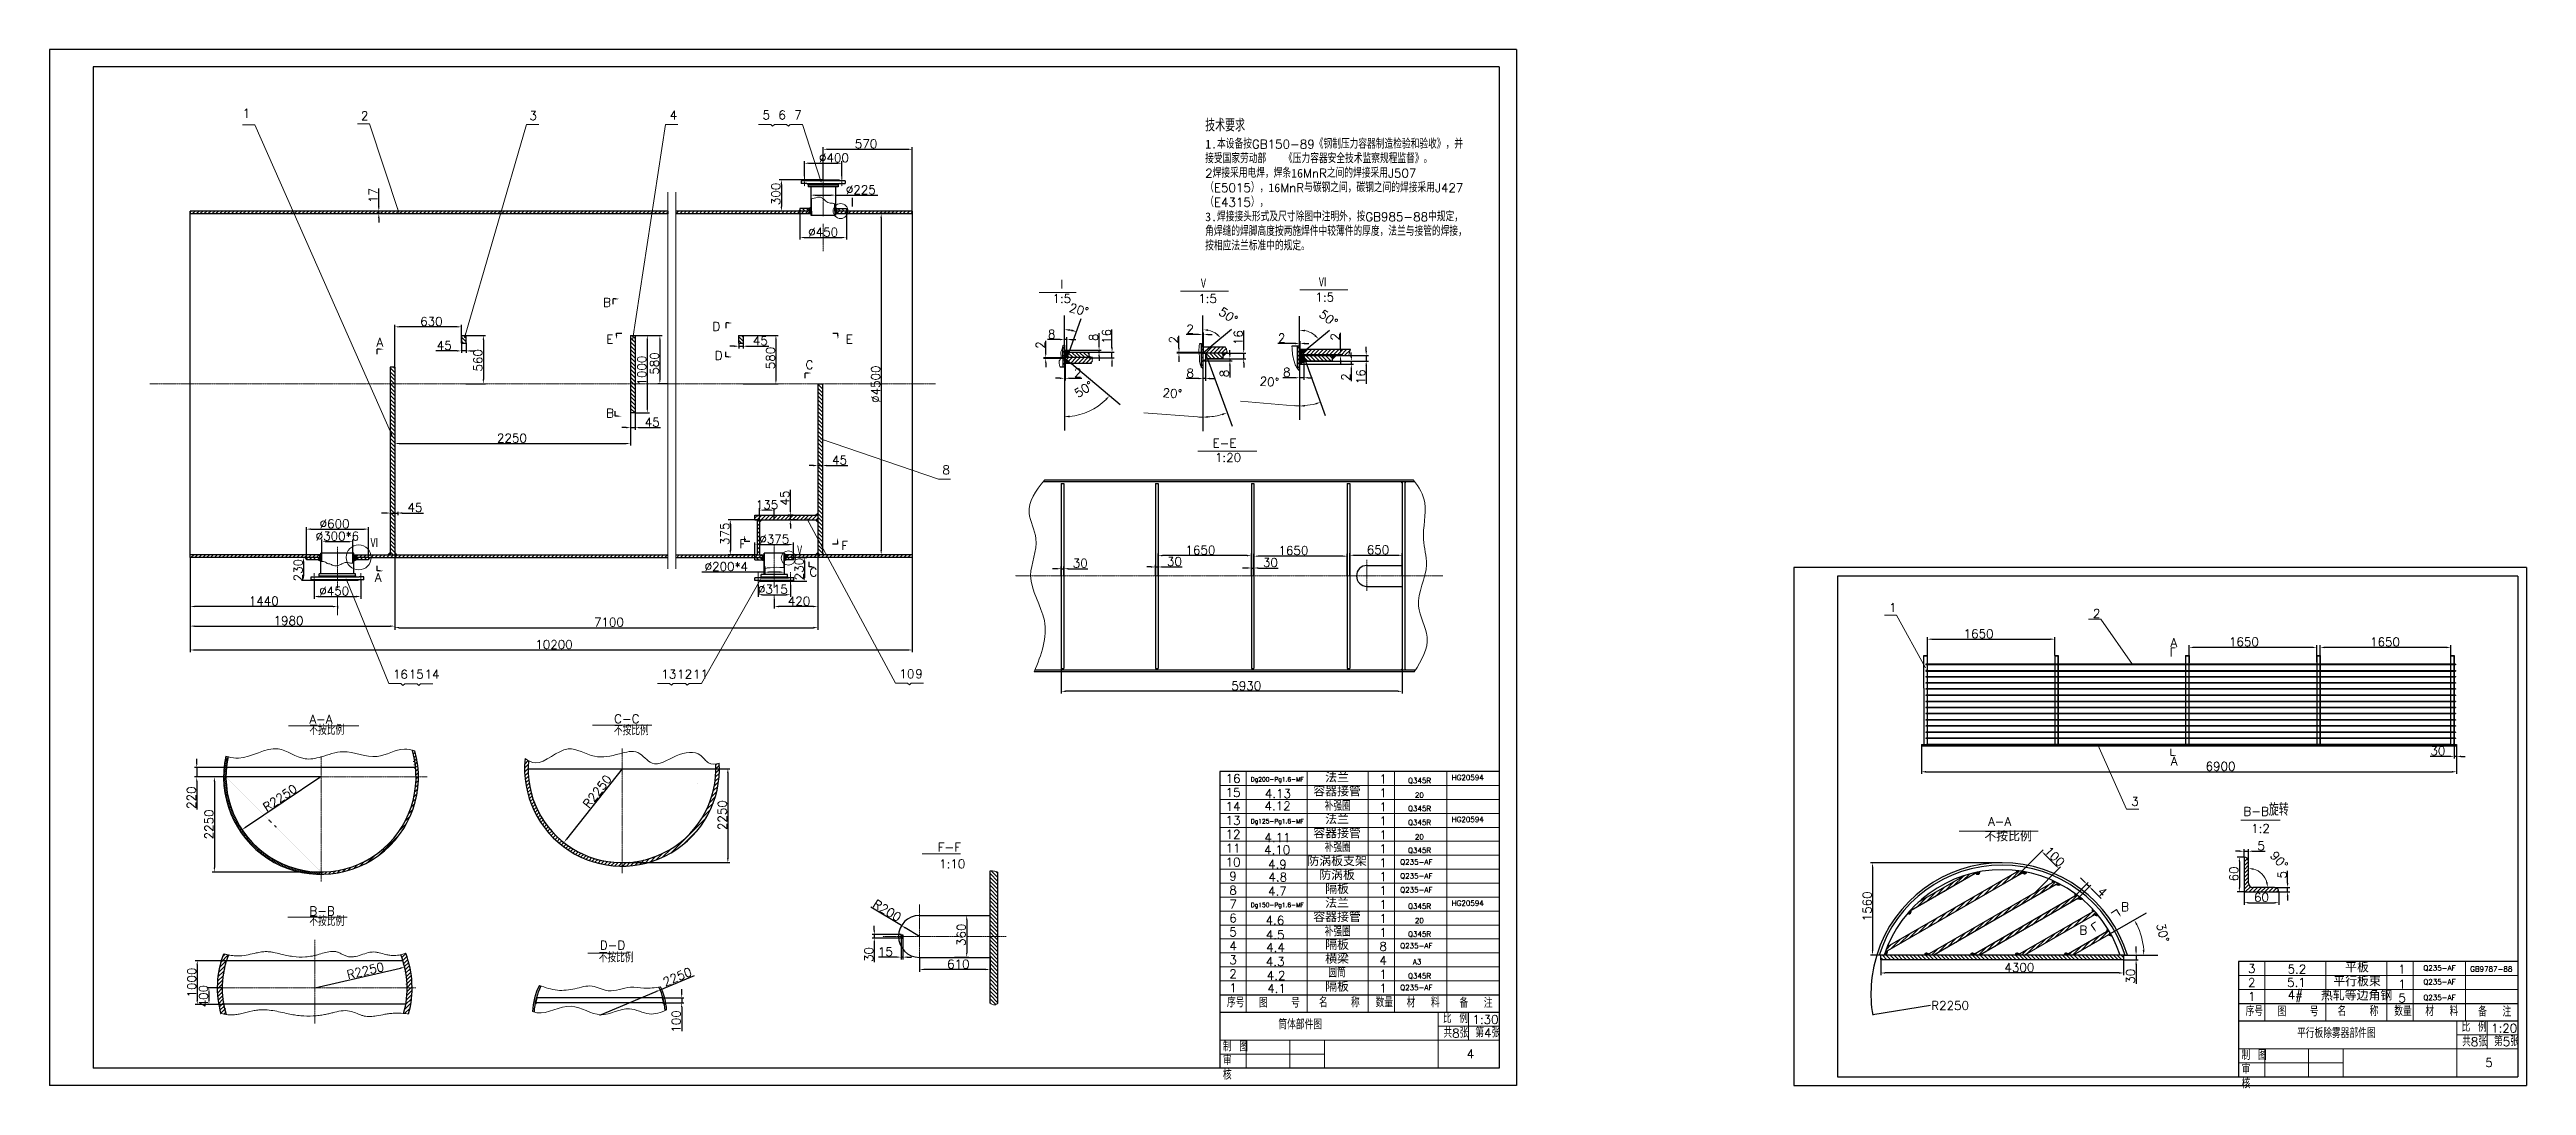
# Model space of a CAD drawing. Header units: millimetres. Extents: x 0 to 6120, y 0 to 841.
# Drawn here: x 2900 to 4320, y 0 to 594 of the extents above; entities that cross this region are included whole.
import ezdxf

# ---------------------------------------------------------------- set-up
doc = ezdxf.new("R2010")
doc.units = ezdxf.units.MM
doc.linetypes.add('CENTER2', pattern=[1.125, 0.75, -0.125, 0.125, -0.125])
for name, color, linetype, lineweight in [('尺寸线', 3, 'Continuous', 15), ('文字层', 7, 'Continuous', 15), ('粗实线', 7, 'Continuous', 30), ('细实线', 7, 'Continuous', 15), ('细点划线', 1, 'CENTER2', 18)]:
    doc.layers.add(name, color=color, linetype=linetype, lineweight=lineweight)
doc.styles.get("Standard").update_dxf_attribs({"font": 'txt.shx', "bigfont": 'gbcbig.shx'})
doc.dimstyles.new('ISO-25$0', dxfattribs={"dimtxt": 5, "dimasz": 2.5, "dimexe": 1.25, "dimexo": 0, "dimtad": 1, "dimdec": 0, "dimdsep": 46, "dimtxsty": 'Standard', "dimcen": 2.5, "dimdle": 5, "dimadec": 0, "dimazin": 0, "dimtfac": 1, "dimtdec": 0, "dimtmove": 0, "dimatfit": 2, "dimfxl": 0, "dimtolj": 1, "dimarcsym": 0})
doc.dimstyles.new('ISO-25$2', dxfattribs={"dimtxt": 5, "dimasz": 3, "dimexe": 8, "dimexo": 0, "dimgap": 10, "dimtad": 1, "dimdec": 0, "dimtxsty": 'Standard', "dimcen": 2.5, "dimdle": 6, "dimclrd": 256, "dimclre": 256, "dimclrt": 256, "dimadec": 0, "dimazin": 0, "dimtfac": 1, "dimtdec": 0, "dimtmove": 0, "dimatfit": 3, "dimfxl": 0, "dimtolj": 1, "dimarcsym": 0})
doc.dimstyles.new('ISO-25$4', dxfattribs={"dimtxt": 5, "dimasz": 2.5, "dimexe": 0.5, "dimexo": 0, "dimtad": 1, "dimdec": 0, "dimdsep": 46, "dimtxsty": 'Standard', "dimcen": 2.5, "dimdle": 5, "dimadec": 0, "dimazin": 0, "dimtfac": 1, "dimtdec": 0, "dimtmove": 0, "dimatfit": 2, "dimfxl": 0, "dimtolj": 1, "dimarcsym": 0})
doc.dimstyles.get("Standard").update_dxf_attribs({"dimtxt": 5, "dimasz": 0.18, "dimexe": 0.18, "dimexo": 0.0625, "dimgap": 0.09, "dimtad": 0, "dimtih": 1, "dimtoh": 1, "dimdec": 4, "dimzin": 0, "dimdsep": 46, "dimtxsty": 'Standard', "dimcen": 0.09, "dimdle": 0.36, "dimadec": 0, "dimazin": 0, "dimtfac": 1, "dimtdec": 4, "dimtofl": 0, "dimtmove": 0, "dimatfit": 3, "dimfxl": 0, "dimtolj": 1, "dimtzin": 0, "dimarcsym": 0})

msp = doc.modelspace()

# ---------------------------------------------------------------- texts
at = {"layer": '尺寸线', "color": 0, "char_height": 5, "attachment_point": 1}
for s, insert, width in [('序号', (3574.97492, 49.88977), 10.4364794), ('图   号', (3593.38378, 49.74503), 29.1353811), ('名   称', (3627.7374, 49.88977), 28.1210727), ('数量', (3660.20658, 49.88999), 10.8715422), ('材  料', (3678.03578, 49.88977), 25.6565547), ('备  注', (3708.33091, 49.6003), 23.7721205), ('序号', (4158.97492, 44.88977), 10.4364794), ('图   号', (4177.38378, 44.74503), 29.1353811), ('名   称', (4211.7374, 44.88977), 28.1210727), ('数量', (4244.20659, 44.88999), 10.8715422), ('材  料', (4262.03579, 44.88977), 25.6565547), ('备  注', (4292.33092, 44.6003), 23.7721205), ('比 例', (3698.77766, 40.85739), 17.5), ('共8张', (3699.10154, 32.45862), 15.3788618), ('1:30', (3715.70015, 40.28765), 9.2857143), ('第4张', (3717.39933, 32.62176), 15.7244752), ('比 例', (4282.77766, 35.85739), 17.5), ('1:20', (4299.70016, 35.28765), 9.6428571), ('审 核', (3572.71326, 16.7414), 13.4380913), ('4', (3712.40826, 20.5929), 26.3443564), ('共8张', (4283.10155, 27.45863), 15.3788618), ('5', (4296.40827, 15.5929), 26.3443564), ('第5张', (4301.39934, 27.62176), 15.7244752), ('审 核', (4156.71327, 11.7414), 13.4380913)]:
    msp.add_mtext(s, dxfattribs=dict(at, insert=insert, width=width))
at = {"layer": '文字层'}
for s, insert, char_height, width, attachment_point in [('1', (3010.65546, 559.90523), 5, 6.8897002, 1), ('2', (3078.53237, 558.50712), 5, 6.8897002, 1), ('3', (3175.11546, 558.59111), 5, 6.8897002, 1), ('4', (3255.48167, 558.88627), 5, 6.8897002, 1), ('5', (3308.75664, 558.96079), 5, 6.8897002, 1), ('6', (3317.85096, 558.96079), 5, 6.8897002, 1), ('7', (3326.94529, 558.96079), 5, 6.8897002, 1), ('{\\H1.429x;技术要求\\P\\fsimsun|b0|i0|c91|p7;\\H0.6998x;1.}本设备按GB150-89《钢制压力容器制造检验和验收》，并接受国家劳动部{\\fsimsun|b0|i0|c91|p7;\\H0.999972x;   }《压力容器安全技术监察规程监督》。\\P2焊接采用电焊，焊条{\\fsimsun|b0|i0|c91|p7;16}MnR之间的焊接采用J507（E5015），{\\fsimsun|b0|i0|c91|p7;16}MnR与碳钢之间，碳钢之间的焊接采用J427（E4315），\\P{\\fsimsun|b0|i0|c91|p7;3.}焊接接头形式及尺寸除图中注明外，按GB985-88中规定，角焊缝的焊脚高度按两施焊件中较薄件的厚度，法兰与接管的焊接，按相应法兰标准中的规定。', (3562.5109, 554.14807), 5, 151.2166667, 1), ('{\\fSimSun|b0|i0|c91|p7;Ⅰ}', (3356.8177, 508.94248), 5, 99.5805199, 1), ('Ⅰ', (3477.88629, 461.46672), 5, 99.5805199, 1), ('Ⅴ', (3559.02007, 462.04432), 5, 99.5805199, 1), ('1:5', (3625.68896, 454.54388), 5, 99.5805199, 1), ('Ⅵ', (3627.36453, 462.82634), 5, 99.5805199, 1), ('B', (3217.33058, 451.50039), 5, 28.5347041, 1), ('1:5', (3474.95552, 453.69575), 5, 99.5805199, 1), ('1:5', (3558.56385, 453.69258), 5, 99.5805199, 1), ('A', (3087.37215, 428.64819), 5, 28.5347041, 1), ('E', (3219.15309, 430.36726), 5, 28.5347041, 1), ('D', (3280.03485, 437.72586), 5, 28.5347041, 1), ('E', (3356.42372, 430.36726), 5, 28.5347041, 1), ('D', (3281.39946, 421.09436), 5, 28.5347041, 1), ('C', (3333.40693, 415.73042), 5, 28.5347041, 1), ('B', (3219.09295, 388.01871), 5, 28.5347041, 1), ('E-E', (3573.57754, 368.34224), 5, 99.5805199, 5), ('8', (3411.87548, 355.45342), 5, 6.8897002, 1), ('1:20', (3568.13368, 362.54581), 5, 99.5805199, 1), ('Ⅵ', (3083.70509, 313.28129), 5, 39.2625503, 1), ('F', (3295.47532, 313.02576), 5, 28.5347041, 1), ('Ⅴ', (3327.52625, 309.17893), 5, 28.5347041, 1), ('F', (3353.85154, 312.03939), 5, 28.5347041, 1), ('A', (3086.49268, 293.82568), 5, 28.5347041, 1), ('C', (3335.67831, 296.82406), 5, 28.5347041, 1), ('1', (3954.57753, 276.53808), 5, 7.4981154, 1), ('2', (4071.41307, 273.13941), 5, 7.4981154, 1), ('A', (4115.91192, 256.45925), 5, 5.3563813, 1), ('16', (3096.85143, 238.26388), 5, 6.8897002, 1), ('15', (3105.94575, 238.26388), 5, 6.8897002, 1), ('14', (3115.04008, 238.26388), 5, 6.8897002, 1), ('13', (3250.75041, 238.39218), 5, 6.8897002, 1), ('12', (3259.84474, 238.39218), 5, 6.8897002, 1), ('11', (3268.93906, 238.39218), 5, 6.8897002, 1), ('10', (3387.22712, 238.56172), 5, 6.8897002, 1), ('9', (3396.32144, 238.56172), 5, 6.8897002, 1), ('不按比例', (3048.93452, 206.07846), 5, 33.9643986, 1), ('A-A', (3048.93452, 212.46691), 5, 59.7728397, 1), ('不按比例', (3223.54871, 205.88044), 5, 99.5805199, 1), ('C-C', (3223.66586, 212.70728), 5, 99.5805199, 1), ('A', (4116.06239, 188.51837), 5, 5.3563813, 1), ('16', (3578.50004, 176.00002), 5, 15, 5), ('15', (3578.50005, 168.00002), 5, 14.9999851, 5), ('Dg200-Pg1.6-MF', (3603.86929, 175.11926), 2.5, 35, 5), ('{\\fsimsun|b0|i0|c91|p0;容器接管}', (3638.14074, 168.5367), 5, 40, 5), ('{\\fsimsun|b0|i0|c91|p0;法兰}', (3638.14074, 176.5367), 5, 40, 5), ('1', (3662.39018, 178.23489), 5, 12, 1), ('Q345R', (3678.80427, 176.31587), 3, 20, 1), ('HG20594 ', (3703.86144, 178.03497), 3, 30, 1), ('14', (3578.50005, 160.00002), 5, 14.9999851, 5), ('4.12', (3604.0202, 160.28096), 5, 60, 5), ('4.13', (3604.22174, 167.32762), 5, 60, 5), ('补强圈', (3638.50004, 160.00002), 5, 35, 5), ('1', (3662.39018, 170.23489), 5, 12, 1), ('1', (3662.39018, 162.23489), 5, 12, 1), ('Q345R', (3678.80427, 160.31587), 3, 20, 1), ('20', (3682.75086, 168.02539), 3, 20, 1), ('3', (4093.3849, 165.35934), 5, 7.4981154, 1), ('B-B{\\H1.4286x;旋转}', (4157.73202, 161.81419), 5, 33.889447, 1), ('13', (3578.50005, 152.00002), 5, 14.9999851, 5), ('12', (3578.50005, 144.00002), 5, 14.9999851, 5), ('Dg125-Pg1.6-MF', (3603.86929, 151.11926), 2.5, 35, 5), ('4.11', (3603.96669, 142.10353), 5, 60, 5), ('{\\fsimsun|b0|i0|c91|p0;容器接管}', (3638.14074, 144.5367), 5, 40, 5), ('{\\fsimsun|b0|i0|c91|p0;法兰}', (3638.14074, 152.5367), 5, 40, 5), ('1', (3662.39018, 154.23489), 5, 12, 1), ('1', (3662.39018, 146.23489), 5, 12, 1), ('Q345R', (3678.80427, 152.31587), 3, 20, 1), ('20', (3682.75086, 144.02539), 3, 20, 1), ('HG20594 ', (3703.86144, 154.03497), 3, 30, 1), ('{\\fsimsun|b0|i0|c91|p0;不按比例}', (4009.21112, 145.49054), 5, 45.2858648, 1), ('A-A', (4011.31437, 153.86837), 5, 10, 1), ('1:2', (4167.52924, 147.35063), 5, 22.5928283, 5), ('F-F', (3409.19507, 139.09383), 5, 99.5805199, 1), ('1:10', (3409.97017, 129.60022), 5, 99.5805199, 1), ('10', (3578.50003, 128.00007), 5, 15.000028, 5), ('11', (3578.50004, 136.00005), 5, 14.9999987, 5), ('4.10', (3603.76515, 135.05687), 5, 60, 5), ('4.9', (3603.92426, 126.79188), 5, 60, 5), ('{\\fsimsun|b0|i0|c91|p0;防涡板支架}', (3638.14074, 128.5367), 5, 40, 5), ('补强圈', (3638.50004, 136.40794), 5, 35, 5), ('1', (3662.39018, 138.23489), 5, 12, 1), ('1', (3662.39018, 130.23489), 5, 12, 1), ('Q235-AF', (3674.3272, 129.63356), 3, 20, 1), ('Q345R', (3678.80427, 136.31587), 3, 20, 1), ('9', (3578.50003, 120.00007), 5, 15.000028, 5), ('8', (3578.50003, 112.00007), 5, 15.000028, 5), ('4.7', (3603.92426, 111.37448), 5, 60, 5), ('4.8', (3604.08336, 119.48054), 5, 60, 5), ('{\\fsimsun|b0|i0|c91|p0;防涡板}', (3638.14074, 120.5367), 5, 40, 5), ('{\\fsimsun|b0|i0|c91|p0;隔板}', (3638.14074, 112.5367), 5, 40, 5), ('1', (3662.39018, 122.23489), 5, 12, 1), ('1', (3662.39018, 114.23489), 5, 12, 1), ('1', (3662.39018, 114.23489), 5, 12, 1), ('Q235-AF', (3674.3272, 121.63356), 3, 20, 1), ('Q235-AF', (3674.3272, 113.63356), 3, 20, 1), ('B-B', (3048.94824, 102.53745), 5, 59.3328708, 1), ('7', (3578.50003, 104.00007), 5, 15.000028, 5), ('Dg150-Pg1.6-MF', (3603.86929, 103.11926), 2.5, 35, 5), ('{\\fsimsun|b0|i0|c91|p0;容器接管}', (3638.14074, 96.5367), 5, 40, 5), ('{\\fsimsun|b0|i0|c91|p0;法兰}', (3638.14074, 104.5367), 5, 40, 5), ('1', (3662.39018, 106.23489), 5, 12, 1), ('Q345R', (3678.80427, 104.31587), 3, 20, 1), ('HG20594 ', (3703.86144, 106.03497), 3, 30, 1), ('B', (4087.57176, 104.95834), 5, 5.3563813, 1), ('不按比例', (3048.94824, 96.46353), 5, 33.9643986, 1), ('5', (3578.50003, 88.00007), 5, 15.000028, 5), ('6', (3578.50003, 96.00007), 5, 15.000028, 5), ('4.6', (3602.51565, 94.70041), 5, 60, 5), ('4.5', (3602.67476, 86.43542), 5, 60, 5), ('补强圈', (3638.50004, 88.00007), 5, 35, 5), ('1', (3662.39018, 98.23489), 5, 12, 1), ('1', (3662.39018, 90.23489), 5, 12, 1), ('Q345R', (3678.80427, 88.31587), 3, 20, 1), ('20', (3682.75086, 96.02539), 3, 20, 1), ('B', (4063.67103, 91.58742), 5, 5.3563813, 1), ('不按比例', (3214.85331, 75.67164), 5, 22.6429324, 1), ('D-D', (3215.50443, 82.93034), 5, 99.5805199, 1), ('4', (3578.50003, 80.00007), 5, 15.000028, 5), ('3', (3578.50003, 72.00003), 5, 15.000028, 5), ('4.3', (3602.67476, 71.01802), 5, 60, 5), ('4.4', (3602.83386, 79.12407), 5, 60, 5), ('{\\fsimsun|b0|i0|c91|p0;横梁}', (3638.14074, 72.5367), 5, 40, 5), ('{\\fsimsun|b0|i0|c91|p0;隔板}', (3638.14074, 80.5367), 5, 40, 5), ('8', (3662.39018, 82.23489), 5, 12, 1), ('4', (3662.39018, 74.23489), 5, 12, 1), ('Q235-AF', (3674.3272, 81.63356), 3, 20, 1), ('A3', (3683.98042, 70.88092), 3, 30, 5), ('{\\fsimsun|b0|i0|c91|p0;平板}', (4222.88656, 67.5938), 5, 40, 5), ('2', (3578.50004, 64), 5, 15, 5), ('1', (3578.50004, 56), 5, 15, 5), ('4.2', (3603.20513, 63.07055), 5, 60, 5), ('4.1', (3603.47031, 55.6529), 5, 60, 5), ('{\\fsimsun|b0|i0|c91|p0;隔板}', (3638.14074, 56.5367), 5, 40, 5), ('圆筒', (3638.14074, 64.5367), 5, 40, 5), ('1', (3662.39018, 66.23489), 5, 12, 1), ('1', (3662.39018, 58.23489), 5, 12, 1), ('Q235-AF', (3674.3272, 57.63356), 3, 20, 1), ('Q345R', (3678.80427, 64.31587), 3, 20, 1), ('3', (4162.50004, 67.00003), 5, 15.000028, 5), ('2', (4162.50005, 59), 5, 15, 5), ('5.1', (4188.10988, 59.09821), 5, 60, 5), ('5.2', (4188.41106, 66.71843), 5, 60, 5), ('{\\fsimsun|b0|i0|c91|p0;平行板束}', (4222.88656, 59.5938), 5, 40, 5), ('1', (4246.4501, 69.11622), 5, 12, 1), ('1', (4246.58139, 60.63764), 5, 12, 1), ('Q235-AF', (4270.13444, 67.23443), 3, 30, 5), ('Q235-AF', (4270.13444, 59.23443), 3, 30, 5), ('GB9787-88', (4287.74904, 68.29922), 3, 32.0442651, 1), ('1', (4162.50005, 51), 5, 15, 5), ('4#', (4187.51203, 51.07999), 5, 35, 5), ('{\\fsimsun|b0|i0|c91|p0;热轧等边角钢}', (4222.64506, 51.47487), 5, 49, 5), ('5', (4246.58139, 52.63764), 5, 12, 1), ('Q235-AF', (4270.13444, 50.23443), 3, 30, 5)]:
    msp.add_mtext(s, dxfattribs=dict(at, insert=insert, char_height=char_height, width=width, attachment_point=attachment_point))
at = {"layer": '文字层', "color": 0, "char_height": 5, "width": 15, "attachment_point": 1}
for insert in [(3572.63509, 24.68158), (4156.6351, 19.68158)]:
    msp.add_mtext('制 图', dxfattribs=dict(at, insert=insert))
at = {"layer": '细实线', "color": 0, "char_height": 5, "width": 103.6409463, "attachment_point": 1}
for s, insert in [('{\\C256;筒体部件图}', (3604.50554, 37.29813)), ('{\\C256;平行板除雾器部件图}', (4188.50555, 32.29813))]:
    msp.add_mtext(s, dxfattribs=dict(at, insert=insert))

# ---------------------------------------------------------------- blocks, each defined once
blk = doc.blocks.new('*X113')
at = {"layer": '尺寸线'}
for points in [[(3230.6, 377.6), (3230.6, 376.8), (3233.1, 377.2)], [(3238.2, 377.6), (3238.2, 376.8), (3235.7, 377.2)]]:
    blk.add_hatch(color=0, dxfattribs=at).paths.add_polyline_path(points, flags=0)
at = {"layer": '尺寸线', "color": 0, "lineweight": -2}
for p, q in [((3233.1, 385.6), (3233.1, 376)), ((3235.7, 385.6), (3235.7, 376)), ((3230.6, 377.2), (3228.1, 377.2)), ((3233.1, 377.2), (3235.7, 377.2)), ((3238.2, 377.2), (3250.3, 377.2))]:
    blk.add_line(p, q, dxfattribs=at)
at = {"layer": '尺寸线', "color": 0, "insert": (3245.5, 380.3), "char_height": 5, "width": 24.286, "attachment_point": 5}
blk.add_mtext('45', dxfattribs=at)
blk = doc.blocks.new('*X114')
at = {"layer": '尺寸线'}
for points in [[(3092.8, 328.7), (3092.8, 327.8), (3095.3, 328.2)], [(3102.2, 328.7), (3102.2, 327.8), (3099.7, 328.2)]]:
    blk.add_hatch(color=0, dxfattribs=at).paths.add_polyline_path(points, flags=0)
at = {"layer": '尺寸线', "color": 0, "lineweight": -2}
for p, q in [((3092.8, 328.2), (3090.3, 328.2)), ((3095.3, 328.4), (3095.3, 327)), ((3095.3, 328.2), (3099.7, 328.2)), ((3099.7, 328.9), (3099.7, 327)), ((3102.2, 328.2), (3114.3, 328.2))]:
    blk.add_line(p, q, dxfattribs=at)
at = {"layer": '尺寸线', "color": 0, "insert": (3109.5, 331.4), "char_height": 5, "width": 24.286, "attachment_point": 5}
blk.add_mtext('45', dxfattribs=at)
blk = doc.blocks.new('*X115')
at = {"layer": '尺寸线'}
for points in [[(3100.4, 368.5), (3100.4, 367.7), (3097.9, 368.1)], [(3230.6, 368.5), (3230.6, 367.7), (3233.1, 368.1)]]:
    blk.add_hatch(color=0, dxfattribs=at).paths.add_polyline_path(points, flags=0)
at = {"layer": '尺寸线', "color": 0, "lineweight": -2}
for p, q in [((3097.9, 411.9), (3097.9, 366.9)), ((3233.1, 385.6), (3233.1, 366.9)), ((3100.4, 368.1), (3230.6, 368.1))]:
    blk.add_line(p, q, dxfattribs=at)
at = {"layer": '尺寸线', "color": 0, "insert": (3165.1, 371.2), "char_height": 5, "width": 52.857, "attachment_point": 5}
blk.add_mtext('2250', dxfattribs=at)
blk = doc.blocks.new('*X116')
at = {"layer": '尺寸线'}
for points in [[(3376.3, 497.4), (3377.2, 497.4), (3376.8, 499.9)], [(3376.3, 306.8), (3377.2, 306.8), (3376.8, 304.3)]]:
    blk.add_hatch(color=0, dxfattribs=at).paths.add_polyline_path(points, flags=0)
at = {"layer": '尺寸线', "color": 0, "lineweight": -2}
for p, q in [((3384.8, 499.9), (3375.5, 499.9)), ((3376.8, 497.4), (3376.8, 306.8)), ((3376.8, 304.3), (3375.5, 304.3))]:
    blk.add_line(p, q, dxfattribs=at)
at = {"layer": '尺寸线', "color": 0, "insert": (3373.6, 402.1), "char_height": 5, "width": 66.429, "attachment_point": 5, "rotation": 90}
blk.add_mtext('%%C4500', dxfattribs=at)
blk = doc.blocks.new('*X117')
at = {"layer": '尺寸线'}
for points in [[(2984, 184.8), (2984.8, 184.8), (2984.4, 182.3)], [(2984, 174.4), (2984.8, 174.4), (2984.4, 176.9)]]:
    blk.add_hatch(color=0, dxfattribs=at).paths.add_polyline_path(points, flags=0)
at = {"layer": '尺寸线', "color": 0, "lineweight": -2}
for p, q in [((2984.4, 184.8), (2984.4, 187.3)), ((3001.4, 182.3), (2983.1, 182.3)), ((3001.1, 176.9), (2983.1, 176.9)), ((2984.4, 182.3), (2984.4, 176.9)), ((2984.4, 174.4), (2984.4, 158.2))]:
    blk.add_line(p, q, dxfattribs=at)
at = {"layer": '尺寸线', "color": 0, "insert": (2981.3, 165), "char_height": 5, "width": 38.571, "attachment_point": 5, "rotation": 90}
blk.add_mtext('220', dxfattribs=at)
blk = doc.blocks.new('*X118')
at = {"layer": '尺寸线'}
for points in [[(2994.1, 174.4), (2994.9, 174.4), (2994.5, 176.9)], [(2994.1, 124.9), (2994.9, 124.9), (2994.5, 122.4)]]:
    blk.add_hatch(color=0, dxfattribs=at).paths.add_polyline_path(points, flags=0)
at = {"layer": '尺寸线', "color": 0, "lineweight": -2}
for p, q in [((3055.6, 176.9), (2993.3, 176.9)), ((2994.5, 174.4), (2994.5, 124.9)), ((3055.6, 122.4), (2993.3, 122.4))]:
    blk.add_line(p, q, dxfattribs=at)
at = {"layer": '尺寸线', "color": 0, "insert": (2991.4, 149.7), "char_height": 5, "width": 52.857, "attachment_point": 5, "rotation": 90}
blk.add_mtext('2250', dxfattribs=at)
blk = doc.blocks.new('*X119')
at = {"layer": '尺寸线'}
for points in [[(2991, 53.4), (2991.8, 53.4), (2991.4, 55.9)], [(2991, 49), (2991.8, 49), (2991.4, 46.5)]]:
    blk.add_hatch(color=0, dxfattribs=at).paths.add_polyline_path(points, flags=0)
at = {"layer": '尺寸线', "color": 0, "lineweight": -2}
for p, q in [((2999, 55.9), (2990.1, 55.9)), ((2999.8, 46.5), (2990.1, 46.5)), ((2991.4, 53.4), (2991.4, 49))]:
    blk.add_line(p, q, dxfattribs=at)
at = {"layer": '尺寸线', "color": 0, "insert": (2988.3, 51.2), "char_height": 5, "width": 38.571, "attachment_point": 5, "rotation": 90}
blk.add_mtext('400', dxfattribs=at)
blk = doc.blocks.new('*X120')
at = {"layer": '尺寸线'}
for points in [[(2984.2, 69), (2985.1, 69), (2984.7, 71.5)], [(2984.2, 49), (2985.1, 49), (2984.7, 46.5)]]:
    blk.add_hatch(color=0, dxfattribs=at).paths.add_polyline_path(points, flags=0)
at = {"layer": '尺寸线', "color": 0, "lineweight": -2}
for p, q in [((3001.4, 71.5), (2983.4, 71.5)), ((2984.7, 69), (2984.7, 49)), ((2999.8, 46.5), (2983.4, 46.5))]:
    blk.add_line(p, q, dxfattribs=at)
at = {"layer": '尺寸线', "color": 0, "insert": (2981.5, 59), "char_height": 5, "width": 50.714, "attachment_point": 5, "rotation": 90}
blk.add_mtext('1000', dxfattribs=at)
blk = doc.blocks.new('*X121')
at = {"layer": '尺寸线'}
for points in [[(2983.1, 250.1), (2983.1, 249.3), (2980.6, 249.7)], [(3392.1, 250.1), (3392.1, 249.3), (3394.6, 249.7)]]:
    blk.add_hatch(color=0, dxfattribs=at).paths.add_polyline_path(points, flags=0)
at = {"layer": '尺寸线', "color": 0, "lineweight": -2}
for p, q in [((2980.6, 302.7), (2980.6, 248.5)), ((3394.6, 302.8), (3394.6, 248.5)), ((2983.1, 249.7), (3392.1, 249.7))]:
    blk.add_line(p, q, dxfattribs=at)
at = {"layer": '尺寸线', "color": 0, "insert": (3189.2, 252.8), "char_height": 5, "width": 65, "attachment_point": 5}
blk.add_mtext('10200', dxfattribs=at)
blk = doc.blocks.new('*X122')
at = {"layer": '尺寸线'}
for points in [[(3100.4, 263), (3100.4, 262.1), (3097.9, 262.5)], [(3337.9, 263), (3337.9, 262.1), (3340.4, 262.5)]]:
    blk.add_hatch(color=0, dxfattribs=at).paths.add_polyline_path(points, flags=0)
at = {"layer": '尺寸线', "color": 0, "lineweight": -2}
for p, q in [((3097.9, 304.3), (3097.9, 261.3)), ((3340.4, 304.3), (3340.4, 261.3)), ((3100.4, 262.5), (3337.9, 262.5))]:
    blk.add_line(p, q, dxfattribs=at)
at = {"layer": '尺寸线', "color": 0, "insert": (3220.7, 265.7), "char_height": 5, "width": 52.857, "attachment_point": 5}
blk.add_mtext('7100', dxfattribs=at)
blk = doc.blocks.new('*X123')
at = {"layer": '尺寸线'}
for points in [[(3288.4, 179.1), (3289.3, 179.1), (3288.9, 181.6)], [(3288.4, 130.3), (3289.3, 130.3), (3288.9, 127.8)]]:
    blk.add_hatch(color=0, dxfattribs=at).paths.add_polyline_path(points, flags=0)
at = {"layer": '尺寸线', "color": 0, "lineweight": -2}
for p, q in [((3282, 181.6), (3290.1, 181.6)), ((3288.9, 179.1), (3288.9, 130.3)), ((3228.2, 127.8), (3290.1, 127.8))]:
    blk.add_line(p, q, dxfattribs=at)
at = {"layer": '尺寸线', "color": 0, "insert": (3285.7, 155), "char_height": 5, "width": 52.857, "attachment_point": 5, "rotation": 90}
blk.add_mtext('2250', dxfattribs=at)
blk = doc.blocks.new('*X124')
at = {"layer": '尺寸线'}
for points in [[(3501.2, 424.2), (3502.1, 424.2), (3501.7, 421.7)], [(3501.2, 418), (3502.1, 418), (3501.7, 420.5)]]:
    blk.add_hatch(color=0, dxfattribs=at).paths.add_polyline_path(points, flags=0)
at = {"layer": '尺寸线', "color": 0, "lineweight": -2}
for p, q in [((3501.7, 424.2), (3501.7, 431.3)), ((3481.8, 421.7), (3502.9, 421.7)), ((3484.5, 420.5), (3502.9, 420.5)), ((3501.7, 420.5), (3501.7, 421.7)), ((3501.7, 418), (3501.7, 415.5))]:
    blk.add_line(p, q, dxfattribs=at)
at = {"layer": '尺寸线', "color": 0, "insert": (3498.5, 429), "char_height": 5, "width": 10, "attachment_point": 5, "rotation": 90}
blk.add_mtext('8', dxfattribs=at)
blk = doc.blocks.new('*X125')
at = {"layer": '尺寸线'}
for points in [[(3484.8, 383.1), (3484.8, 384.1), (3481.8, 383.5)], [(3505.3, 393.7), (3506, 393), (3507.7, 395.5)]]:
    blk.add_hatch(color=256, dxfattribs=at).paths.add_polyline_path(points, flags=0)
at = {"layer": '尺寸线', "lineweight": -2}
for p, q in [((3481.8, 411.9), (3481.8, 375.5)), ((3485.8, 413.9), (3513.8, 390.4))]:
    blk.add_line(p, q, dxfattribs=at)
at = {"layer": '尺寸线'}
blk.add_arc((3481.8, 417.3), 33.8, 275.0864, 314.9136, dxfattribs=at)
at = {"layer": '尺寸线', "insert": (3493, 399.2), "char_height": 5, "width": 30, "attachment_point": 5, "rotation": 31.7853}
blk.add_mtext('50%%D', dxfattribs=at)
blk = doc.blocks.new('*X126')
at = {"layer": '尺寸线'}
for points in [[(3645.9, 417.8), (3646.7, 417.8), (3646.3, 415.3)], [(3645.9, 411), (3646.7, 411), (3646.3, 413.5)]]:
    blk.add_hatch(color=0, dxfattribs=at).paths.add_polyline_path(points, flags=0)
at = {"layer": '尺寸线', "color": 0, "lineweight": -2}
for p, q in [((3616.6, 413.5), (3647.5, 413.5)), ((3620.1, 415.3), (3647.5, 415.3)), ((3646.3, 417.8), (3646.3, 420.3)), ((3646.3, 415.3), (3646.3, 413.5)), ((3646.3, 411), (3646.3, 403.9))]:
    blk.add_line(p, q, dxfattribs=at)
at = {"layer": '尺寸线', "color": 0, "insert": (3643.1, 406.2), "char_height": 5, "width": 10, "attachment_point": 5, "rotation": 90}
blk.add_mtext('2', dxfattribs=at)
blk = doc.blocks.new('*X127')
at = {"layer": '尺寸线'}
for points in [[(3614.1, 406.2), (3614.1, 405.4), (3616.6, 405.8)], [(3621.5, 406.2), (3621.5, 405.4), (3619, 405.8)]]:
    blk.add_hatch(color=0, dxfattribs=at).paths.add_polyline_path(points, flags=0)
at = {"layer": '尺寸线', "color": 0, "lineweight": -2}
for p, q in [((3616.6, 413.5), (3616.6, 404.6)), ((3619, 418.6), (3619, 404.6)), ((3614.1, 405.8), (3607, 405.8)), ((3619, 405.8), (3616.6, 405.8)), ((3621.5, 405.8), (3624, 405.8))]:
    blk.add_line(p, q, dxfattribs=at)
at = {"layer": '尺寸线', "color": 0, "insert": (3609.3, 408.9), "char_height": 5, "width": 10, "attachment_point": 5}
blk.add_mtext('8', dxfattribs=at)
blk = doc.blocks.new('*X128')
at = {"layer": '尺寸线'}
for points in [[(3619.6, 389.2), (3619.5, 390.2), (3616.6, 389.6)], [(3625.7, 391.3), (3626, 390.4), (3628.7, 391.8)]]:
    blk.add_hatch(color=256, dxfattribs=at).paths.add_polyline_path(points, flags=0)
at = {"layer": '尺寸线', "lineweight": -2}
for p, q in [((3620.1, 415.3), (3631.4, 384.2)), ((3616.6, 409.7), (3616.6, 381.6))]:
    blk.add_line(p, q, dxfattribs=at)
at = {"layer": '尺寸线'}
blk.add_line((3613.6, 389.7), (3582.8, 392.3), dxfattribs=at)
for start, end in [(265.1628, 270), (274.8372, 285.1628)]:
    blk.add_arc((3616.6, 425.2), 35.5, start, end, dxfattribs=at)
at = {"layer": '尺寸线', "insert": (3599.3, 403.5), "char_height": 5, "width": 30, "attachment_point": 5, "rotation": 355.1628}
blk.add_mtext('20%%D', dxfattribs=at)
blk = doc.blocks.new('*X129')
at = {"layer": '尺寸线'}
for points in [[(3614.1, 425.9), (3614.1, 425), (3616.6, 425.5)], [(3619.5, 425.9), (3619.5, 425), (3617, 425.5)]]:
    blk.add_hatch(color=0, dxfattribs=at).paths.add_polyline_path(points, flags=0)
at = {"layer": '尺寸线', "color": 0, "lineweight": -2}
for p, q in [((3616.6, 422), (3616.6, 426.7)), ((3617, 418.6), (3617, 426.7)), ((3614.1, 425.5), (3604.1, 425.5)), ((3617, 425.5), (3616.6, 425.5)), ((3619.5, 425.5), (3622, 425.5))]:
    blk.add_line(p, q, dxfattribs=at)
at = {"layer": '尺寸线', "color": 0, "insert": (3606.4, 428.6), "char_height": 5, "width": 10, "attachment_point": 5}
blk.add_mtext('2', dxfattribs=at)
blk = doc.blocks.new('*X130')
at = {"layer": '尺寸线'}
for points in [[(3639.7, 421.7), (3640.5, 421.7), (3640.1, 419.2)], [(3639.7, 416.1), (3640.5, 416.1), (3640.1, 418.6)]]:
    blk.add_hatch(color=0, dxfattribs=at).paths.add_polyline_path(points, flags=0)
at = {"layer": '尺寸线', "color": 0, "lineweight": -2}
for p, q in [((3640.1, 421.7), (3640.1, 431.6)), ((3617.2, 419.2), (3641.4, 419.2)), ((3617.2, 418.6), (3641.4, 418.6)), ((3640.1, 418.6), (3640.1, 419.2)), ((3640.1, 416.1), (3640.1, 413.6))]:
    blk.add_line(p, q, dxfattribs=at)
at = {"layer": '尺寸线', "color": 0, "insert": (3637, 429.3), "char_height": 5, "width": 10, "attachment_point": 5, "rotation": 90}
blk.add_mtext('2', dxfattribs=at)
blk = doc.blocks.new('*X131')
at = {"layer": '尺寸线'}
for points in [[(3619.5, 432.3), (3619.6, 433.3), (3616.6, 433.1)], [(3625.8, 430.4), (3625.1, 429.7), (3627.6, 428)]]:
    blk.add_hatch(color=256, dxfattribs=at).paths.add_polyline_path(points, flags=0)
at = {"layer": '尺寸线', "lineweight": -2}
for p, q in [((3616.6, 424), (3616.6, 441.1)), ((3620.5, 422), (3633.8, 433.1))]:
    blk.add_line(p, q, dxfattribs=at)
at = {"layer": '尺寸线'}
blk.add_arc((3616.6, 418.7), 14.5, 51.9032, 78.0968, dxfattribs=at)
at = {"layer": '尺寸线', "insert": (3633.2, 439.9), "char_height": 5, "width": 30, "attachment_point": 5, "rotation": 321.9032}
blk.add_mtext('50%%D', dxfattribs=at)
blk = doc.blocks.new('*X132')
at = {"layer": '尺寸线'}
for points in [[(3484.7, 432.7), (3484.8, 433.7), (3481.8, 433.4)], [(3486, 433.5), (3485.7, 432.5), (3488.7, 432.2)]]:
    blk.add_hatch(color=256, dxfattribs=at).paths.add_polyline_path(points, flags=0)
at = {"layer": '尺寸线', "lineweight": -2}
for p, q in [((3481.8, 424.4), (3481.8, 441.4)), ((3484.5, 420.5), (3491.4, 439.7))]:
    blk.add_line(p, q, dxfattribs=at)
at = {"layer": '尺寸线'}
blk.add_arc((3481.8, 413.2), 20.2, 78.508, 81.492, dxfattribs=at)
at = {"layer": '尺寸线', "insert": (3490.2, 444.8), "char_height": 5, "width": 30, "attachment_point": 5, "rotation": 345.0696}
blk.add_mtext('20%%D', dxfattribs=at)
blk = doc.blocks.new('*X133')
at = {"layer": '尺寸线'}
for points in [[(3479.3, 428.1), (3479.3, 427.3), (3481.8, 427.7)], [(3485.8, 428.1), (3485.8, 427.3), (3483.3, 427.7)]]:
    blk.add_hatch(color=0, dxfattribs=at).paths.add_polyline_path(points, flags=0)
at = {"layer": '尺寸线', "color": 0, "lineweight": -2}
for p, q in [((3479.3, 427.7), (3472.2, 427.7)), ((3481.8, 417.3), (3481.8, 429)), ((3483.3, 427.7), (3481.8, 427.7)), ((3483.3, 417.3), (3483.3, 429)), ((3485.8, 427.7), (3488.3, 427.7))]:
    blk.add_line(p, q, dxfattribs=at)
at = {"layer": '尺寸线', "color": 0, "insert": (3474.5, 430.8), "char_height": 5, "width": 10, "attachment_point": 5}
blk.add_mtext('8', dxfattribs=at)
blk = doc.blocks.new('*X134')
at = {"layer": '尺寸线'}
for points in [[(3576.2, 419.2), (3577.1, 419.2), (3576.7, 416.7)], [(3576.2, 413), (3577.1, 413), (3576.7, 415.5)]]:
    blk.add_hatch(color=0, dxfattribs=at).paths.add_polyline_path(points, flags=0)
at = {"layer": '尺寸线', "color": 0, "lineweight": -2}
for p, q in [((3561.2, 415.5), (3577.9, 415.5)), ((3563.8, 416.7), (3577.9, 416.7)), ((3576.7, 419.2), (3576.7, 421.7)), ((3576.7, 416.7), (3576.7, 415.5)), ((3576.7, 413), (3576.7, 405.9))]:
    blk.add_line(p, q, dxfattribs=at)
at = {"layer": '尺寸线', "color": 0, "insert": (3573.5, 408.2), "char_height": 5, "width": 10, "attachment_point": 5, "rotation": 90}
blk.add_mtext('8', dxfattribs=at)
blk = doc.blocks.new('*X135')
at = {"layer": '尺寸线'}
for points in [[(3564.2, 382.8), (3564.1, 383.8), (3561.2, 383.2)], [(3572.1, 385.2), (3572.4, 384.3), (3575.1, 385.7)]]:
    blk.add_hatch(color=256, dxfattribs=at).paths.add_polyline_path(points, flags=0)
at = {"layer": '尺寸线', "lineweight": -2}
for p, q in [((3563.8, 416.7), (3577.9, 378.1)), ((3561.2, 411.2), (3561.2, 375.2))]:
    blk.add_line(p, q, dxfattribs=at)
at = {"layer": '尺寸线'}
blk.add_line((3558.2, 383.3), (3527.4, 385.6), dxfattribs=at)
for start, end in [(274.2148, 285.7852), (265.7852, 270)]:
    blk.add_arc((3561.2, 424), 40.8, start, end, dxfattribs=at)
at = {"layer": '尺寸线', "insert": (3543.7, 396.9), "char_height": 5, "width": 30, "attachment_point": 5, "rotation": 355.7852}
blk.add_mtext('20%%D', dxfattribs=at)
blk = doc.blocks.new('*X136')
at = {"layer": '尺寸线'}
for points in [[(3547.1, 422.8), (3547.9, 422.8), (3547.5, 420.3)], [(3547.1, 417.4), (3547.9, 417.4), (3547.5, 419.9)]]:
    blk.add_hatch(color=0, dxfattribs=at).paths.add_polyline_path(points, flags=0)
at = {"layer": '尺寸线', "color": 0, "lineweight": -2}
for p, q in [((3547.5, 422.8), (3547.5, 429.8)), ((3561.6, 420.3), (3546.2, 420.3)), ((3561.6, 419.9), (3546.2, 419.9)), ((3547.5, 419.9), (3547.5, 420.3)), ((3547.5, 417.4), (3547.5, 414.9))]:
    blk.add_line(p, q, dxfattribs=at)
at = {"layer": '尺寸线', "color": 0, "insert": (3544.4, 427.6), "char_height": 5, "width": 10, "attachment_point": 5, "rotation": 90}
blk.add_mtext('2', dxfattribs=at)
blk = doc.blocks.new('*X137')
at = {"layer": '尺寸线'}
for points in [[(3558.7, 405.8), (3558.7, 404.9), (3561.2, 405.3)], [(3565.2, 405.8), (3565.2, 404.9), (3562.7, 405.3)]]:
    blk.add_hatch(color=0, dxfattribs=at).paths.add_polyline_path(points, flags=0)
at = {"layer": '尺寸线', "color": 0, "lineweight": -2}
for p, q in [((3561.2, 415.5), (3561.2, 404.1)), ((3562.7, 419.9), (3562.7, 404.1)), ((3558.7, 405.3), (3551.6, 405.3)), ((3562.7, 405.3), (3561.2, 405.3)), ((3565.2, 405.3), (3567.7, 405.3))]:
    blk.add_line(p, q, dxfattribs=at)
at = {"layer": '尺寸线', "color": 0, "insert": (3553.9, 408.5), "char_height": 5, "width": 10, "attachment_point": 5}
blk.add_mtext('8', dxfattribs=at)
blk = doc.blocks.new('*X138')
at = {"layer": '尺寸线'}
for points in [[(3564.1, 432.6), (3564.2, 433.5), (3561.2, 433.4)], [(3569.7, 431), (3569, 430.3), (3571.5, 428.6)]]:
    blk.add_hatch(color=256, dxfattribs=at).paths.add_polyline_path(points, flags=0)
at = {"layer": '尺寸线', "lineweight": -2}
for p, q in [((3561.2, 425.3), (3561.2, 441.4)), ((3565.1, 423.3), (3577.6, 433.7))]:
    blk.add_line(p, q, dxfattribs=at)
at = {"layer": '尺寸线'}
blk.add_arc((3561.2, 419.9), 13.5, 52.7974, 77.2026, dxfattribs=at)
at = {"layer": '尺寸线', "insert": (3575.8, 441.4), "char_height": 5, "width": 30, "attachment_point": 5, "rotation": 325.7865}
blk.add_mtext('50%%D', dxfattribs=at)
blk = doc.blocks.new('*X139')
at = {"layer": '尺寸线'}
for points in [[(3558.7, 431), (3558.7, 430.2), (3561.2, 430.6)], [(3564.1, 431), (3564.1, 430.2), (3561.6, 430.6)]]:
    blk.add_hatch(color=0, dxfattribs=at).paths.add_polyline_path(points, flags=0)
at = {"layer": '尺寸线', "color": 0, "lineweight": -2}
for p, q in [((3558.7, 430.6), (3551.6, 430.6)), ((3561.2, 423.4), (3561.2, 431.8)), ((3561.6, 430.6), (3561.2, 430.6)), ((3561.6, 420.3), (3561.6, 431.8)), ((3564.1, 430.6), (3566.6, 430.6))]:
    blk.add_line(p, q, dxfattribs=at)
at = {"layer": '尺寸线', "color": 0, "insert": (3553.9, 433.7), "char_height": 5, "width": 10, "attachment_point": 5}
blk.add_mtext('2', dxfattribs=at)
blk = doc.blocks.new('*X140')
at = {"layer": '尺寸线'}
for points in [[(3346, 537.2), (3346, 536.4), (3343.5, 536.8)], [(3392.1, 537.2), (3392.1, 536.4), (3394.6, 536.8)]]:
    blk.add_hatch(color=0, dxfattribs=at).paths.add_polyline_path(points, flags=0)
at = {"layer": '尺寸线', "color": 0, "lineweight": -2}
for p, q in [((3343.5, 519.2), (3343.5, 538)), ((3346, 536.8), (3392.1, 536.8)), ((3394.6, 499.9), (3394.6, 538))]:
    blk.add_line(p, q, dxfattribs=at)
at = {"layer": '尺寸线', "color": 0, "insert": (3368.1, 539.9), "char_height": 5, "width": 38.571, "attachment_point": 5}
blk.add_mtext('570', dxfattribs=at)
blk = doc.blocks.new('*X141')
at = {"layer": '尺寸线'}
blk.add_hatch(color=0, dxfattribs=at).paths.add_polyline_path([(3012.2, 148.4), (3012.6, 147.7), (3010.3, 146.6)], flags=0)
at = {"layer": '尺寸线', "color": 0, "lineweight": -2}
blk.add_line((3055.6, 176.9), (3012.4, 148), dxfattribs=at)
at = {"layer": '尺寸线', "color": 0, "insert": (3032.1, 164.9), "char_height": 5, "width": 67.143, "attachment_point": 5, "rotation": 33.7225}
blk.add_mtext('R2250', dxfattribs=at)
blk = doc.blocks.new('*X142')
at = {"layer": '尺寸线'}
blk.add_hatch(color=0, dxfattribs=at).paths.add_polyline_path([(3101.1, 67.7), (3101.3, 66.9), (3103.6, 67.8)], flags=0)
at = {"layer": '尺寸线', "color": 0, "lineweight": -2}
blk.add_line((3052, 55.9), (3101.2, 67.3), dxfattribs=at)
at = {"layer": '尺寸线', "color": 0, "insert": (3081.1, 65.8), "char_height": 5, "width": 67.143, "attachment_point": 5, "rotation": 13.037}
blk.add_mtext('R2250', dxfattribs=at)
blk = doc.blocks.new('*X143')
at = {"layer": '尺寸线'}
blk.add_hatch(color=0, dxfattribs=at).paths.add_polyline_path([(3196.1, 141.5), (3196.7, 141), (3194.9, 139.3)], flags=0)
at = {"layer": '尺寸线', "color": 0, "lineweight": -2}
blk.add_line((3228.2, 181.6), (3196.4, 141.3), dxfattribs=at)
at = {"layer": '尺寸线', "color": 0, "insert": (3214, 168.6), "char_height": 5, "width": 67.143, "attachment_point": 5, "rotation": 51.7613}
blk.add_mtext('R2250', dxfattribs=at)
blk = doc.blocks.new('*X144')
at = {"layer": '尺寸线'}
for points in [[(3242.3, 427.6), (3243.1, 427.6), (3242.7, 430.1)], [(3242.3, 388.1), (3243.1, 388.1), (3242.7, 385.6)]]:
    blk.add_hatch(color=0, dxfattribs=at).paths.add_polyline_path(points, flags=0)
at = {"layer": '尺寸线', "color": 0, "lineweight": -2}
for p, q in [((3237.3, 430.1), (3243.9, 430.1)), ((3242.7, 427.6), (3242.7, 388.1)), ((3235.7, 385.6), (3243.9, 385.6))]:
    blk.add_line(p, q, dxfattribs=at)
at = {"layer": '尺寸线', "color": 0, "insert": (3239.6, 409.9), "char_height": 5, "width": 50.714, "attachment_point": 5, "rotation": 90}
blk.add_mtext('1000', dxfattribs=at)
blk = doc.blocks.new('*X145')
at = {"layer": '尺寸线'}
for points in [[(3332.5, 300.3), (3333.3, 300.3), (3332.9, 302.8)], [(3332.5, 291.6), (3333.3, 291.6), (3332.9, 289.1)]]:
    blk.add_hatch(color=0, dxfattribs=at).paths.add_polyline_path(points, flags=0)
at = {"layer": '尺寸线', "color": 0, "lineweight": -2}
for p, q in [((3330.4, 302.8), (3334.1, 302.8)), ((3332.9, 300.3), (3332.9, 291.6)), ((3323.7, 289.1), (3334.1, 289.1))]:
    blk.add_line(p, q, dxfattribs=at)
at = {"layer": '尺寸线', "color": 0, "insert": (3329.8, 296.1), "char_height": 5, "width": 38.571, "attachment_point": 5, "rotation": 90}
blk.add_mtext('230', dxfattribs=at)
blk = doc.blocks.new('*X146')
at = {"layer": '尺寸线'}
for points in [[(3045.2, 300.3), (3046, 300.3), (3045.6, 302.8)], [(3045.2, 292), (3046, 292), (3045.6, 289.5)]]:
    blk.add_hatch(color=0, dxfattribs=at).paths.add_polyline_path(points, flags=0)
at = {"layer": '尺寸线', "color": 0, "lineweight": -2}
for p, q in [((3047.3, 302.8), (3044.4, 302.8)), ((3045.6, 300.3), (3045.6, 292)), ((3053.2, 289.5), (3044.4, 289.5))]:
    blk.add_line(p, q, dxfattribs=at)
at = {"layer": '尺寸线', "color": 0, "insert": (3042.5, 295.5), "char_height": 5, "width": 38.571, "attachment_point": 5, "rotation": 90}
blk.add_mtext('230', dxfattribs=at)
blk = doc.blocks.new('*X147')
at = {"layer": '尺寸线'}
for points in [[(3319.1, 516.7), (3320, 516.7), (3319.6, 519.2)], [(3319.1, 503.9), (3320, 503.9), (3319.6, 501.4)]]:
    blk.add_hatch(color=0, dxfattribs=at).paths.add_polyline_path(points, flags=0)
at = {"layer": '尺寸线', "color": 0, "lineweight": -2}
for p, q in [((3343.5, 519.2), (3318.3, 519.2)), ((3319.6, 516.7), (3319.6, 503.9)), ((3330.2, 501.4), (3318.3, 501.4))]:
    blk.add_line(p, q, dxfattribs=at)
at = {"layer": '尺寸线', "color": 0, "insert": (3316.4, 511.2), "char_height": 5, "width": 38.571, "attachment_point": 5, "rotation": 90}
blk.add_mtext('300', dxfattribs=at)
blk = doc.blocks.new('*X148')
at = {"layer": '尺寸线'}
blk.add_hatch(color=0, dxfattribs=at).paths.add_polyline_path([(3390.8, 90.7), (3390.3, 90), (3388.4, 91.7)], flags=0)
at = {"layer": '尺寸线', "color": 0, "lineweight": -2}
for p, q in [((3388.4, 91.7), (3370.9, 102.2)), ((3398.7, 85.5), (3390.5, 90.4))]:
    blk.add_line(p, q, dxfattribs=at)
at = {"layer": '尺寸线', "color": 0, "insert": (3380.2, 100.3), "char_height": 5, "width": 52.857, "attachment_point": 5, "rotation": 328.8507}
blk.add_mtext('R200', dxfattribs=at)
blk = doc.blocks.new('*X149')
at = {"layer": '尺寸线'}
for points in [[(3425.4, 95), (3426.2, 95), (3425.8, 97.5)], [(3425.4, 76), (3426.2, 76), (3425.8, 73.5)]]:
    blk.add_hatch(color=0, dxfattribs=at).paths.add_polyline_path(points, flags=0)
at = {"layer": '尺寸线', "color": 0, "lineweight": -2}
for p, q in [((3418.9, 97.5), (3427, 97.5)), ((3425.8, 95), (3425.8, 76)), ((3418.9, 73.5), (3427, 73.5))]:
    blk.add_line(p, q, dxfattribs=at)
at = {"layer": '尺寸线', "color": 0, "insert": (3422.7, 86.4), "char_height": 5, "width": 38.571, "attachment_point": 5, "rotation": 90}
blk.add_mtext('360', dxfattribs=at)
blk = doc.blocks.new('*X150')
at = {"layer": '尺寸线'}
for points in [[(3385.7, 74), (3385.7, 73.2), (3388.2, 73.6)], [(3391.7, 74), (3391.7, 73.2), (3389.2, 73.6)]]:
    blk.add_hatch(color=0, dxfattribs=at).paths.add_polyline_path(points, flags=0)
at = {"layer": '尺寸线', "color": 0, "lineweight": -2}
for p, q in [((3385.7, 73.6), (3375.2, 73.6)), ((3388.2, 84.5), (3388.2, 72.3)), ((3389.2, 73.6), (3388.2, 73.6)), ((3389.2, 84.5), (3389.2, 72.3)), ((3391.7, 73.6), (3394.2, 73.6))]:
    blk.add_line(p, q, dxfattribs=at)
at = {"layer": '尺寸线', "color": 0, "insert": (3379.2, 76.7), "char_height": 5, "width": 22.143, "attachment_point": 5}
blk.add_mtext('15', dxfattribs=at)
blk = doc.blocks.new('*X151')
at = {"layer": '尺寸线'}
for points in [[(3372.4, 89), (3373.3, 89), (3372.8, 86.5)], [(3372.4, 82), (3373.3, 82), (3372.8, 84.5)]]:
    blk.add_hatch(color=0, dxfattribs=at).paths.add_polyline_path(points, flags=0)
at = {"layer": '尺寸线', "color": 0, "lineweight": -2}
for p, q in [((3388.2, 86.5), (3371.6, 86.5)), ((3372.8, 89), (3372.8, 91.5)), ((3372.8, 86.5), (3372.8, 84.5)), ((3388.2, 84.5), (3371.6, 84.5)), ((3372.8, 82), (3372.8, 70.7))]:
    blk.add_line(p, q, dxfattribs=at)
at = {"layer": '尺寸线', "color": 0, "insert": (3369.7, 75.1), "char_height": 5, "width": 24.286, "attachment_point": 5, "rotation": 90}
blk.add_mtext('30', dxfattribs=at)
blk = doc.blocks.new('*X152')
at = {"layer": '尺寸线'}
for points in [[(3289.8, 321.8), (3290.7, 321.8), (3290.3, 324.3)], [(3289.8, 306.8), (3290.7, 306.8), (3290.3, 304.3)]]:
    blk.add_hatch(color=0, dxfattribs=at).paths.add_polyline_path(points, flags=0)
at = {"layer": '尺寸线', "color": 0, "lineweight": -2}
for p, q in [((3305.7, 324.3), (3289, 324.3)), ((3290.3, 321.8), (3290.3, 306.8)), ((3305.7, 304.3), (3289, 304.3))]:
    blk.add_line(p, q, dxfattribs=at)
at = {"layer": '尺寸线', "color": 0, "insert": (3287.1, 316.3), "char_height": 5, "width": 38.571, "attachment_point": 5, "rotation": 90}
blk.add_mtext('375', dxfattribs=at)
blk = doc.blocks.new('*X153')
at = {"layer": '尺寸线'}
for points in [[(3401.2, 66.9), (3401.2, 66.1), (3398.7, 66.5)], [(3436.7, 66.9), (3436.7, 66.1), (3439.2, 66.5)]]:
    blk.add_hatch(color=0, dxfattribs=at).paths.add_polyline_path(points, flags=0)
at = {"layer": '尺寸线', "color": 0, "lineweight": -2}
for p, q in [((3398.7, 73.5), (3398.7, 65.2)), ((3439.2, 73.5), (3439.2, 65.2)), ((3436.7, 66.5), (3401.2, 66.5))]:
    blk.add_line(p, q, dxfattribs=at)
at = {"layer": '尺寸线', "color": 0, "insert": (3421, 69.6), "char_height": 5, "width": 37.857, "attachment_point": 5}
blk.add_mtext('610', dxfattribs=at)
blk = doc.blocks.new('*X154')
at = {"layer": '尺寸线'}
for points in [[(3309.6, 330.3), (3309.6, 329.5), (3307.1, 329.9)], [(3313, 330.3), (3313, 329.5), (3315.5, 329.9)]]:
    blk.add_hatch(color=0, dxfattribs=at).paths.add_polyline_path(points, flags=0)
at = {"layer": '尺寸线', "color": 0, "lineweight": -2}
for p, q in [((3307.1, 324.3), (3307.1, 331.1)), ((3313, 329.9), (3309.6, 329.9)), ((3315.5, 324.3), (3315.5, 331.1))]:
    blk.add_line(p, q, dxfattribs=at)
at = {"layer": '尺寸线', "color": 0, "insert": (3311.3, 333), "char_height": 5, "width": 36.429, "attachment_point": 5}
blk.add_mtext('135', dxfattribs=at)
blk = doc.blocks.new('*X155')
at = {"layer": '尺寸线'}
for points in [[(3100.4, 435.4), (3100.4, 434.6), (3097.9, 435)], [(3133.6, 435.4), (3133.6, 434.6), (3136.1, 435)]]:
    blk.add_hatch(color=0, dxfattribs=at).paths.add_polyline_path(points, flags=0)
at = {"layer": '尺寸线', "color": 0, "lineweight": -2}
for p, q in [((3097.9, 411.9), (3097.9, 436.2)), ((3133.6, 435), (3100.4, 435)), ((3136.1, 425.6), (3136.1, 436.2))]:
    blk.add_line(p, q, dxfattribs=at)
at = {"layer": '尺寸线', "color": 0, "insert": (3118.9, 438.1), "char_height": 5, "width": 37.857, "attachment_point": 5}
blk.add_mtext('630', dxfattribs=at)
blk = doc.blocks.new('*X156')
at = {"layer": '尺寸线'}
for points in [[(3292.6, 424.3), (3292.6, 423.4), (3295.1, 423.9)], [(3300.2, 424.3), (3300.2, 423.4), (3297.7, 423.9)]]:
    blk.add_hatch(color=0, dxfattribs=at).paths.add_polyline_path(points, flags=0)
at = {"layer": '尺寸线', "color": 0, "lineweight": -2}
for p, q in [((3292.6, 423.9), (3290.1, 423.9)), ((3295.1, 425.6), (3295.1, 422.6)), ((3295.1, 423.9), (3297.7, 423.9)), ((3297.7, 425.6), (3297.7, 422.6)), ((3300.2, 423.9), (3312.3, 423.9))]:
    blk.add_line(p, q, dxfattribs=at)
at = {"layer": '尺寸线', "color": 0, "insert": (3307.5, 427), "char_height": 5, "width": 24.286, "attachment_point": 5}
blk.add_mtext('45', dxfattribs=at)
blk = doc.blocks.new('*X157')
at = {"layer": '尺寸线'}
for points in [[(3337.9, 355.9), (3337.9, 355), (3340.4, 355.5)], [(3345.6, 355.9), (3345.6, 355), (3343.1, 355.5)]]:
    blk.add_hatch(color=0, dxfattribs=at).paths.add_polyline_path(points, flags=0)
at = {"layer": '尺寸线', "color": 0, "lineweight": -2}
for p, q in [((3337.9, 355.5), (3335.4, 355.5)), ((3340.4, 357.9), (3340.4, 354.2)), ((3340.4, 355.5), (3343.1, 355.5)), ((3343.1, 359.3), (3343.1, 354.2)), ((3345.6, 355.5), (3357.6, 355.5))]:
    blk.add_line(p, q, dxfattribs=at)
at = {"layer": '尺寸线', "color": 0, "insert": (3352.9, 358.6), "char_height": 5, "width": 24.286, "attachment_point": 5}
blk.add_mtext('45', dxfattribs=at)
blk = doc.blocks.new('*X158')
at = {"layer": '尺寸线'}
for points in [[(3324.3, 329.5), (3325.1, 329.5), (3324.7, 327)], [(3324.3, 321.8), (3325.1, 321.8), (3324.7, 324.3)]]:
    blk.add_hatch(color=0, dxfattribs=at).paths.add_polyline_path(points, flags=0)
at = {"layer": '尺寸线', "color": 0, "lineweight": -2}
for p, q in [((3324.7, 329.5), (3324.7, 341.6)), ((3326.4, 327), (3323.4, 327)), ((3324.7, 324.3), (3324.7, 327)), ((3328, 324.3), (3323.4, 324.3)), ((3324.7, 321.8), (3324.7, 319.3))]:
    blk.add_line(p, q, dxfattribs=at)
at = {"layer": '尺寸线', "color": 0, "insert": (3321.5, 336.8), "char_height": 5, "width": 24.286, "attachment_point": 5, "rotation": 90}
blk.add_mtext('45', dxfattribs=at)
blk = doc.blocks.new('*X159')
at = {"layer": '尺寸线'}
for points in [[(3338.9, 510.9), (3338.9, 510.1), (3336.4, 510.5)], [(3348.1, 510.9), (3348.1, 510.1), (3350.6, 510.5)]]:
    blk.add_hatch(color=0, dxfattribs=at).paths.add_polyline_path(points, flags=0)
at = {"layer": '尺寸线', "color": 0, "lineweight": -2}
for p, q in [((3336.4, 510.9), (3336.4, 509.2)), ((3338.9, 510.5), (3348.1, 510.5)), ((3350.6, 510.5), (3350.6, 509.2)), ((3350.6, 510.5), (3374.9, 510.5))]:
    blk.add_line(p, q, dxfattribs=at)
at = {"layer": '尺寸线', "color": 0, "insert": (3365.1, 513.6), "char_height": 5, "width": 52.143, "attachment_point": 5}
blk.add_mtext('%%C225', dxfattribs=at)
blk = doc.blocks.new('*X160')
at = {"layer": '尺寸线'}
for points in [[(3312.5, 294.8), (3312.5, 293.9), (3310, 294.3)], [(3318.6, 294.8), (3318.6, 293.9), (3321.1, 294.3)]]:
    blk.add_hatch(color=0, dxfattribs=at).paths.add_polyline_path(points, flags=0)
at = {"layer": '尺寸线', "color": 0, "lineweight": -2}
for p, q in [((3321.1, 298.6), (3321.1, 293.1)), ((3310, 294.3), (3274, 294.3)), ((3310, 297.5), (3310, 293.1)), ((3318.6, 294.3), (3312.5, 294.3))]:
    blk.add_line(p, q, dxfattribs=at)
at = {"layer": '尺寸线', "color": 0, "insert": (3288, 297.5), "char_height": 5, "width": 78.571, "attachment_point": 5}
blk.add_mtext('%%C200*4', dxfattribs=at)
blk = doc.blocks.new('*X161')
at = {"layer": '尺寸线'}
for points in [[(3058.7, 312.2), (3058.7, 311.4), (3056.2, 311.8)], [(3071.4, 312.2), (3071.4, 311.4), (3073.9, 311.8)]]:
    blk.add_hatch(color=0, dxfattribs=at).paths.add_polyline_path(points, flags=0)
at = {"layer": '尺寸线', "color": 0, "lineweight": -2}
for p, q in [((3056.2, 302.8), (3056.2, 313.1)), ((3073.9, 301.6), (3073.9, 313.1)), ((3071.4, 311.8), (3058.7, 311.8))]:
    blk.add_line(p, q, dxfattribs=at)
at = {"layer": '尺寸线', "color": 0, "insert": (3065, 315), "char_height": 5, "width": 77.857, "attachment_point": 5}
blk.add_mtext('%%C300*6', dxfattribs=at)
blk = doc.blocks.new('*X162')
at = {"layer": '尺寸线'}
for points in [[(3332.7, 486.6), (3332.7, 485.8), (3330.2, 486.2)], [(3354.3, 486.6), (3354.3, 485.8), (3356.8, 486.2)]]:
    blk.add_hatch(color=0, dxfattribs=at).paths.add_polyline_path(points, flags=0)
at = {"layer": '尺寸线', "color": 0, "lineweight": -2}
for p, q in [((3330.2, 501.4), (3330.2, 485)), ((3356.8, 501.4), (3356.8, 485)), ((3332.7, 486.2), (3354.3, 486.2))]:
    blk.add_line(p, q, dxfattribs=at)
at = {"layer": '尺寸线', "color": 0, "insert": (3343.5, 489.3), "char_height": 5, "width": 52.143, "attachment_point": 5}
blk.add_mtext('%%C450', dxfattribs=at)
blk = doc.blocks.new('*X163')
at = {"layer": '尺寸线'}
for points in [[(3584.2, 422.4), (3585, 422.4), (3584.6, 419.9)], [(3584.2, 414.2), (3585, 414.2), (3584.6, 416.7)]]:
    blk.add_hatch(color=0, dxfattribs=at).paths.add_polyline_path(points, flags=0)
at = {"layer": '尺寸线', "color": 0, "lineweight": -2}
for p, q in [((3584.6, 422.4), (3584.6, 432.8)), ((3572.9, 419.9), (3585.9, 419.9)), ((3572.9, 416.7), (3585.9, 416.7)), ((3584.6, 416.7), (3584.6, 419.9)), ((3584.6, 414.2), (3584.6, 411.7))]:
    blk.add_line(p, q, dxfattribs=at)
at = {"layer": '尺寸线', "color": 0, "insert": (3581.5, 428.8), "char_height": 5, "width": 22.143, "attachment_point": 5, "rotation": 90}
blk.add_mtext('16', dxfattribs=at)
blk = doc.blocks.new('*X164')
at = {"layer": '尺寸线'}
for points in [[(3508.7, 423), (3509.6, 423), (3509.1, 420.5)], [(3508.7, 414.8), (3509.6, 414.8), (3509.1, 417.3)]]:
    blk.add_hatch(color=0, dxfattribs=at).paths.add_polyline_path(points, flags=0)
at = {"layer": '尺寸线', "color": 0, "lineweight": -2}
for p, q in [((3509.1, 423), (3509.1, 433.5)), ((3495.9, 420.5), (3510.4, 420.5)), ((3495.9, 417.3), (3510.4, 417.3)), ((3509.1, 417.3), (3509.1, 420.5)), ((3509.1, 414.8), (3509.1, 412.3))]:
    blk.add_line(p, q, dxfattribs=at)
at = {"layer": '尺寸线', "color": 0, "insert": (3506, 429.5), "char_height": 5, "width": 22.143, "attachment_point": 5, "rotation": 90}
blk.add_mtext('16', dxfattribs=at)
blk = doc.blocks.new('*X165')
at = {"layer": '尺寸线'}
for points in [[(3479.3, 405.9), (3479.3, 405.1), (3481.8, 405.5)], [(3484.7, 405.9), (3484.7, 405.1), (3482.2, 405.5)]]:
    blk.add_hatch(color=0, dxfattribs=at).paths.add_polyline_path(points, flags=0)
at = {"layer": '尺寸线', "color": 0, "lineweight": -2}
for p, q in [((3481.8, 413.9), (3481.8, 404.3)), ((3482.2, 416.9), (3482.2, 404.3)), ((3479.3, 405.5), (3476.8, 405.5)), ((3481.8, 405.5), (3482.2, 405.5)), ((3484.7, 405.5), (3491.8, 405.5))]:
    blk.add_line(p, q, dxfattribs=at)
at = {"layer": '尺寸线', "color": 0, "insert": (3489.5, 408.6), "char_height": 5, "width": 10, "attachment_point": 5}
blk.add_mtext('2', dxfattribs=at)
blk = doc.blocks.new('*X166')
at = {"layer": '尺寸线'}
for points in [[(3654.4, 421.1), (3655.3, 421.1), (3654.8, 418.6)], [(3654.4, 412.9), (3655.3, 412.9), (3654.8, 415.4)]]:
    blk.add_hatch(color=0, dxfattribs=at).paths.add_polyline_path(points, flags=0)
at = {"layer": '尺寸线', "color": 0, "lineweight": -2}
for p, q in [((3635.4, 418.6), (3656.1, 418.6)), ((3635.4, 415.4), (3656.1, 415.4)), ((3654.8, 421.1), (3654.8, 423.6)), ((3654.8, 418.6), (3654.8, 415.4)), ((3654.8, 412.9), (3654.8, 402.4))]:
    blk.add_line(p, q, dxfattribs=at)
at = {"layer": '尺寸线', "color": 0, "insert": (3651.7, 406.4), "char_height": 5, "width": 22.143, "attachment_point": 5, "rotation": 90}
blk.add_mtext('16', dxfattribs=at)
blk = doc.blocks.new('*X167')
at = {"layer": '尺寸线'}
for points in [[(3306.9, 310.6), (3306.9, 309.8), (3304.4, 310.2)], [(3324.1, 310.6), (3324.1, 309.8), (3326.6, 310.2)]]:
    blk.add_hatch(color=0, dxfattribs=at).paths.add_polyline_path(points, flags=0)
at = {"layer": '尺寸线', "color": 0, "lineweight": -2}
for p, q in [((3304.4, 302.8), (3304.4, 311.4)), ((3306.9, 310.2), (3324.1, 310.2)), ((3326.6, 302.8), (3326.6, 311.4))]:
    blk.add_line(p, q, dxfattribs=at)
at = {"layer": '尺寸线', "color": 0, "insert": (3315.5, 313.3), "char_height": 5, "width": 52.143, "attachment_point": 5}
blk.add_mtext('%%C375', dxfattribs=at)
blk = doc.blocks.new('*X168')
at = {"layer": '尺寸线'}
for points in [[(3049.8, 319.4), (3049.8, 318.6), (3047.3, 319)], [(3080.3, 319.4), (3080.3, 318.6), (3082.8, 319)]]:
    blk.add_hatch(color=0, dxfattribs=at).paths.add_polyline_path(points, flags=0)
at = {"layer": '尺寸线', "color": 0, "lineweight": -2}
for p, q in [((3047.3, 302.8), (3047.3, 320.2)), ((3049.8, 319), (3080.3, 319)), ((3082.8, 302.8), (3082.8, 320.2))]:
    blk.add_line(p, q, dxfattribs=at)
at = {"layer": '尺寸线', "color": 0, "insert": (3063.4, 322.1), "char_height": 5, "width": 52.143, "attachment_point": 5}
blk.add_mtext('%%C600', dxfattribs=at)
blk = doc.blocks.new('*X169')
at = {"layer": '尺寸线'}
for points in [[(2983.1, 263.8), (2983.1, 263), (2980.6, 263.4)], [(3095.4, 263.8), (3095.4, 263), (3097.9, 263.4)]]:
    blk.add_hatch(color=0, dxfattribs=at).paths.add_polyline_path(points, flags=0)
at = {"layer": '尺寸线', "color": 0, "lineweight": -2}
for p, q in [((2980.6, 302.2), (2980.6, 262.1)), ((3097.9, 304.3), (3097.9, 262.1)), ((2983.1, 263.4), (3095.4, 263.4))]:
    blk.add_line(p, q, dxfattribs=at)
at = {"layer": '尺寸线', "color": 0, "insert": (3037, 266.5), "char_height": 5, "width": 50.714, "attachment_point": 5}
blk.add_mtext('1980', dxfattribs=at)
blk = doc.blocks.new('*X170')
at = {"layer": '尺寸线'}
for points in [[(3318, 275), (3318, 274.2), (3315.5, 274.6)], [(3337.9, 275), (3337.9, 274.2), (3340.4, 274.6)]]:
    blk.add_hatch(color=0, dxfattribs=at).paths.add_polyline_path(points, flags=0)
at = {"layer": '尺寸线', "color": 0, "lineweight": -2}
for p, q in [((3340.4, 304.3), (3340.4, 273.4)), ((3315.5, 279.3), (3315.5, 273.4)), ((3337.9, 274.6), (3318, 274.6))]:
    blk.add_line(p, q, dxfattribs=at)
at = {"layer": '尺寸线', "color": 0, "insert": (3329.7, 277.7), "char_height": 5, "width": 38.571, "attachment_point": 5}
blk.add_mtext('420', dxfattribs=at)
blk = doc.blocks.new('*X171')
at = {"layer": '尺寸线'}
for points in [[(3088.3, 503.9), (3089.2, 503.9), (3088.8, 501.4)], [(3088.3, 497.4), (3089.2, 497.4), (3088.8, 499.9)]]:
    blk.add_hatch(color=0, dxfattribs=at).paths.add_polyline_path(points, flags=0)
at = {"layer": '尺寸线', "color": 0, "lineweight": -2}
for p, q in [((3088.8, 503.9), (3088.8, 514.3)), ((3089.4, 501.4), (3087.5, 501.4)), ((3089.9, 499.9), (3087.5, 499.9)), ((3088.8, 499.9), (3088.8, 501.4)), ((3088.8, 497.4), (3088.8, 494.9))]:
    blk.add_line(p, q, dxfattribs=at)
at = {"layer": '尺寸线', "color": 0, "insert": (3085.6, 510.3), "char_height": 5, "width": 22.143, "attachment_point": 5, "rotation": 90}
blk.add_mtext('17', dxfattribs=at)
blk = doc.blocks.new('*X172')
at = {"layer": '尺寸线'}
for points in [[(3054.2, 280.8), (3054.2, 279.9), (3051.7, 280.4)], [(3075.9, 280.8), (3075.9, 279.9), (3078.4, 280.4)]]:
    blk.add_hatch(color=0, dxfattribs=at).paths.add_polyline_path(points, flags=0)
at = {"layer": '尺寸线', "color": 0, "lineweight": -2}
for p, q in [((3051.7, 289.9), (3051.7, 279.1)), ((3078.4, 289.9), (3078.4, 279.1)), ((3054.2, 280.4), (3075.9, 280.4))]:
    blk.add_line(p, q, dxfattribs=at)
at = {"layer": '尺寸线', "color": 0, "insert": (3063.2, 283.5), "char_height": 5, "width": 52.143, "attachment_point": 5}
blk.add_mtext('%%C450', dxfattribs=at)
blk = doc.blocks.new('*X173')
at = {"layer": '尺寸线'}
for points in [[(3308.7, 281.8), (3308.7, 281), (3306.2, 281.4)], [(3322.3, 281.8), (3322.3, 281), (3324.8, 281.4)]]:
    blk.add_hatch(color=0, dxfattribs=at).paths.add_polyline_path(points, flags=0)
at = {"layer": '尺寸线', "color": 0, "lineweight": -2}
for p, q in [((3306.2, 287.1), (3306.2, 280.2)), ((3324.8, 287.1), (3324.8, 280.2)), ((3308.7, 281.4), (3322.3, 281.4))]:
    blk.add_line(p, q, dxfattribs=at)
at = {"layer": '尺寸线', "color": 0, "insert": (3314.7, 284.5), "char_height": 5, "width": 52.143, "attachment_point": 5}
blk.add_mtext('%%C315', dxfattribs=at)
blk = doc.blocks.new('*X174')
at = {"layer": '尺寸线'}
for points in [[(3335.3, 529.2), (3335.3, 528.4), (3332.8, 528.8)], [(3351.7, 529.2), (3351.7, 528.4), (3354.2, 528.8)]]:
    blk.add_hatch(color=0, dxfattribs=at).paths.add_polyline_path(points, flags=0)
at = {"layer": '尺寸线', "color": 0, "lineweight": -2}
for p, q in [((3332.8, 521.3), (3332.8, 530)), ((3335.3, 528.8), (3351.7, 528.8)), ((3354.2, 521.3), (3354.2, 530))]:
    blk.add_line(p, q, dxfattribs=at)
at = {"layer": '尺寸线', "color": 0, "insert": (3349.7, 531.9), "char_height": 5, "width": 52.143, "attachment_point": 5}
blk.add_mtext('%%C400', dxfattribs=at)
blk = doc.blocks.new('*X175')
at = {"layer": '尺寸线'}
for points in [[(3262, 52.7), (3262.8, 52.7), (3262.4, 50.2)], [(3262, 44.9), (3262.8, 44.9), (3262.4, 47.4)]]:
    blk.add_hatch(color=0, dxfattribs=at).paths.add_polyline_path(points, flags=0)
at = {"layer": '尺寸线', "color": 0, "lineweight": -2}
for p, q in [((3251.7, 50.2), (3263.7, 50.2)), ((3252.3, 47.4), (3263.7, 47.4)), ((3262.4, 52.7), (3262.4, 55.2)), ((3262.4, 50.2), (3262.4, 47.4)), ((3262.4, 44.9), (3262.4, 31.1))]:
    blk.add_line(p, q, dxfattribs=at)
at = {"layer": '尺寸线', "color": 0, "insert": (3259.3, 36.7), "char_height": 5, "width": 36.429, "attachment_point": 5, "rotation": 90}
blk.add_mtext('100', dxfattribs=at)
blk = doc.blocks.new('*X176')
at = {"layer": '尺寸线'}
for points in [[(3249.5, 427.6), (3250.3, 427.6), (3249.9, 430.1)], [(3249.5, 404.8), (3250.3, 404.8), (3249.9, 402.3)]]:
    blk.add_hatch(color=0, dxfattribs=at).paths.add_polyline_path(points, flags=0)
at = {"layer": '尺寸线', "color": 0, "lineweight": -2}
for p, q in [((3235.7, 430.1), (3251.2, 430.1)), ((3249.9, 427.6), (3249.9, 404.8)), ((3254.5, 402.3), (3248.7, 402.3))]:
    blk.add_line(p, q, dxfattribs=at)
at = {"layer": '尺寸线', "color": 0, "insert": (3246.8, 414), "char_height": 5, "width": 38.571, "attachment_point": 5, "rotation": 90}
blk.add_mtext('580', dxfattribs=at)
blk = doc.blocks.new('*X177')
at = {"layer": '尺寸线'}
for points in [[(3148.3, 427.6), (3149.1, 427.6), (3148.7, 430.1)], [(3148.3, 404.8), (3149.1, 404.8), (3148.7, 402.3)]]:
    blk.add_hatch(color=0, dxfattribs=at).paths.add_polyline_path(points, flags=0)
at = {"layer": '尺寸线', "color": 0, "lineweight": -2}
for p, q in [((3138.6, 430.1), (3150, 430.1)), ((3148.7, 427.6), (3148.7, 404.8)), ((3138.6, 402.3), (3150, 402.3))]:
    blk.add_line(p, q, dxfattribs=at)
at = {"layer": '尺寸线', "color": 0, "insert": (3145.6, 415.8), "char_height": 5, "width": 38.571, "attachment_point": 5, "rotation": 90}
blk.add_mtext('560', dxfattribs=at)
blk = doc.blocks.new('*X178')
at = {"layer": '尺寸线'}
for points in [[(3133.6, 421.6), (3133.6, 420.8), (3136.1, 421.2)], [(3141.3, 421.6), (3141.3, 420.8), (3138.8, 421.2)]]:
    blk.add_hatch(color=0, dxfattribs=at).paths.add_polyline_path(points, flags=0)
at = {"layer": '尺寸线', "color": 0, "lineweight": -2}
for p, q in [((3133.6, 421.2), (3121.5, 421.2)), ((3136.1, 425.6), (3136.1, 420)), ((3138.8, 421.2), (3136.1, 421.2)), ((3138.8, 425.8), (3138.8, 420)), ((3141.3, 421.2), (3143.8, 421.2))]:
    blk.add_line(p, q, dxfattribs=at)
at = {"layer": '尺寸线', "color": 0, "insert": (3126.3, 424.3), "char_height": 5, "width": 24.286, "attachment_point": 5}
blk.add_mtext('45', dxfattribs=at)
blk = doc.blocks.new('*X179')
at = {"layer": '尺寸线'}
for points in [[(3316, 427.6), (3316.9, 427.6), (3316.4, 430.1)], [(3316, 404.8), (3316.9, 404.8), (3316.4, 402.3)]]:
    blk.add_hatch(color=0, dxfattribs=at).paths.add_polyline_path(points, flags=0)
at = {"layer": '尺寸线', "color": 0, "lineweight": -2}
for p, q in [((3297.7, 430.1), (3317.7, 430.1)), ((3316.4, 427.6), (3316.4, 404.8)), ((3297.7, 402.3), (3317.7, 402.3))]:
    blk.add_line(p, q, dxfattribs=at)
at = {"layer": '尺寸线', "color": 0, "insert": (3313.3, 417.1), "char_height": 5, "width": 38.571, "attachment_point": 5, "rotation": 90}
blk.add_mtext('580', dxfattribs=at)
blk = doc.blocks.new('*X180')
at = {"layer": '尺寸线'}
blk.add_hatch(color=0, dxfattribs=at).paths.add_polyline_path([(3247.6, 54.3), (3248, 53.5), (3250.1, 54.8)], flags=0)
at = {"layer": '尺寸线', "color": 0, "lineweight": -2}
for p, q in [((3250.1, 54.8), (3269.7, 63)), ((3215.4, 40.4), (3247.8, 53.9))]:
    blk.add_line(p, q, dxfattribs=at)
at = {"layer": '尺寸线', "color": 0, "insert": (3259.9, 62.3), "char_height": 5, "width": 52.857, "attachment_point": 5, "rotation": 22.558}
blk.add_mtext('2250', dxfattribs=at)
blk = doc.blocks.new('*X181')
at = {"layer": '尺寸线'}
for points in [[(3593, 303.9), (3593, 303.1), (3590.5, 303.5)], [(3641.5, 303.9), (3641.5, 303.1), (3644, 303.5)]]:
    blk.add_hatch(color=0, dxfattribs=at).paths.add_polyline_path(points, flags=0)
at = {"layer": '尺寸线', "color": 0, "lineweight": -2}
for p, q in [((3590.5, 292.2), (3590.5, 304.8)), ((3641.5, 303.5), (3593, 303.5)), ((3644, 292.2), (3644, 304.8))]:
    blk.add_line(p, q, dxfattribs=at)
at = {"layer": '尺寸线', "color": 0, "insert": (3613.1, 306.7), "char_height": 5, "width": 50.714, "attachment_point": 5}
blk.add_mtext('1650', dxfattribs=at)
blk = doc.blocks.new('*X182')
at = {"layer": '尺寸线'}
for points in [[(3586.5, 297.2), (3586.5, 296.3), (3589, 296.7)], [(3593, 297.2), (3593, 296.3), (3590.5, 296.7)]]:
    blk.add_hatch(color=0, dxfattribs=at).paths.add_polyline_path(points, flags=0)
at = {"layer": '尺寸线', "color": 0, "lineweight": -2}
for p, q in [((3586.5, 296.7), (3584, 296.7)), ((3589, 292.2), (3589, 298)), ((3589, 296.7), (3590.5, 296.7)), ((3590.5, 292.2), (3590.5, 298)), ((3593, 296.7), (3604.3, 296.7))]:
    blk.add_line(p, q, dxfattribs=at)
at = {"layer": '尺寸线', "color": 0, "insert": (3599.9, 299.9), "char_height": 5, "width": 24.286, "attachment_point": 5}
blk.add_mtext('30', dxfattribs=at)
blk = doc.blocks.new('*X183')
at = {"layer": '细实线'}
for p, q in [((2980.6, 500.8), (2981.2, 501.4)), ((2981.9, 499.9), (2983.4, 501.4)), ((2984.2, 499.9), (2985.7, 501.4)), ((2986.4, 499.9), (2987.9, 501.4)), ((2988.7, 499.9), (2990.2, 501.4)), ((2990.9, 499.9), (2992.4, 501.4)), ((2993.2, 499.9), (2994.7, 501.4)), ((2995.4, 499.9), (2996.9, 501.4)), ((2997.6, 499.9), (2999.2, 501.4)), ((2999.9, 499.9), (3001.4, 501.4)), ((3002.1, 499.9), (3003.6, 501.4)), ((3004.4, 499.9), (3005.9, 501.4)), ((3006.6, 499.9), (3008.1, 501.4)), ((3008.9, 499.9), (3010.4, 501.4)), ((3011.1, 499.9), (3012.6, 501.4)), ((3013.4, 499.9), (3014.9, 501.4)), ((3015.6, 499.9), (3017.1, 501.4)), ((3017.9, 499.9), (3019.4, 501.4)), ((3020.1, 499.9), (3021.6, 501.4)), ((3022.3, 499.9), (3023.9, 501.4)), ((3024.6, 499.9), (3026.1, 501.4)), ((3026.8, 499.9), (3028.3, 501.4)), ((3029.1, 499.9), (3030.6, 501.4)), ((3031.3, 499.9), (3032.8, 501.4)), ((3033.6, 499.9), (3035.1, 501.4)), ((3035.8, 499.9), (3037.3, 501.4)), ((3038.1, 499.9), (3039.6, 501.4)), ((3040.3, 499.9), (3041.8, 501.4)), ((3042.5, 499.9), (3044.1, 501.4)), ((3044.8, 499.9), (3046.3, 501.4)), ((3047, 499.9), (3048.6, 501.4)), ((3049.3, 499.9), (3050.8, 501.4)), ((3051.5, 499.9), (3053, 501.4)), ((3053.8, 499.9), (3055.3, 501.4)), ((3056, 499.9), (3057.5, 501.4)), ((3058.3, 499.9), (3059.8, 501.4)), ((3060.5, 499.9), (3062, 501.4)), ((3062.8, 499.9), (3064.3, 501.4)), ((3065, 499.9), (3066.5, 501.4)), ((3067.2, 499.9), (3068.8, 501.4)), ((3069.5, 499.9), (3071, 501.4)), ((3071.7, 499.9), (3073.2, 501.4)), ((3074, 499.9), (3075.5, 501.4)), ((3076.2, 499.9), (3077.7, 501.4)), ((3078.5, 499.9), (3080, 501.4)), ((3080.7, 499.9), (3082.2, 501.4)), ((3083, 499.9), (3084.5, 501.4)), ((3085.2, 499.9), (3086.7, 501.4)), ((3087.5, 499.9), (3089, 501.4)), ((3089.7, 499.9), (3091.2, 501.4)), ((3091.9, 499.9), (3093.5, 501.4)), ((3094.2, 499.9), (3095.7, 501.4)), ((3096.4, 499.9), (3097.9, 501.4)), ((3098.7, 499.9), (3100.2, 501.4)), ((3100.9, 499.9), (3102.4, 501.4)), ((3103.2, 499.9), (3104.7, 501.4)), ((3105.4, 499.9), (3106.9, 501.4)), ((3107.7, 499.9), (3109.2, 501.4)), ((3109.9, 499.9), (3111.4, 501.4)), ((3112.1, 499.9), (3113.7, 501.4)), ((3114.4, 499.9), (3115.9, 501.4)), ((3116.6, 499.9), (3118.1, 501.4)), ((3118.9, 499.9), (3120.4, 501.4)), ((3121.1, 499.9), (3122.6, 501.4)), ((3123.4, 499.9), (3124.9, 501.4)), ((3125.6, 499.9), (3127.1, 501.4)), ((3127.9, 499.9), (3129.4, 501.4)), ((3130.1, 499.9), (3131.6, 501.4)), ((3132.4, 499.9), (3133.9, 501.4)), ((3134.6, 499.9), (3136.1, 501.4)), ((3136.8, 499.9), (3138.4, 501.4)), ((3139.1, 499.9), (3140.6, 501.4)), ((3141.3, 499.9), (3142.8, 501.4)), ((3143.6, 499.9), (3145.1, 501.4)), ((3145.8, 499.9), (3147.3, 501.4)), ((3148.1, 499.9), (3149.6, 501.4)), ((3150.3, 499.9), (3151.8, 501.4)), ((3152.6, 499.9), (3154.1, 501.4)), ((3154.8, 499.9), (3156.3, 501.4)), ((3157, 499.9), (3158.6, 501.4)), ((3159.3, 499.9), (3160.8, 501.4)), ((3161.5, 499.9), (3163, 501.4)), ((3163.8, 499.9), (3165.3, 501.4)), ((3166, 499.9), (3167.5, 501.4)), ((3168.3, 499.9), (3169.8, 501.4)), ((3170.5, 499.9), (3172, 501.4)), ((3172.8, 499.9), (3174.3, 501.4)), ((3175, 499.9), (3176.5, 501.4)), ((3177.3, 499.9), (3178.8, 501.4)), ((3179.5, 499.9), (3181, 501.4)), ((3181.7, 499.9), (3183.3, 501.4)), ((3184, 499.9), (3185.5, 501.4)), ((3186.2, 499.9), (3187.7, 501.4)), ((3188.5, 499.9), (3190, 501.4)), ((3190.7, 499.9), (3192.2, 501.4)), ((3193, 499.9), (3194.5, 501.4)), ((3195.2, 499.9), (3196.7, 501.4)), ((3197.5, 499.9), (3199, 501.4)), ((3199.7, 499.9), (3201.2, 501.4)), ((3201.9, 499.9), (3203.5, 501.4)), ((3204.2, 499.9), (3205.7, 501.4)), ((3206.4, 499.9), (3208, 501.4)), ((3208.7, 499.9), (3210.2, 501.4)), ((3210.9, 499.9), (3212.4, 501.4)), ((3213.2, 499.9), (3214.7, 501.4)), ((3215.4, 499.9), (3216.9, 501.4)), ((3217.7, 499.9), (3219.2, 501.4)), ((3219.9, 499.9), (3221.4, 501.4)), ((3222.2, 499.9), (3223.7, 501.4)), ((3224.4, 499.9), (3225.9, 501.4)), ((3226.6, 499.9), (3228.2, 501.4)), ((3228.9, 499.9), (3230.4, 501.4)), ((3231.1, 499.9), (3232.6, 501.4)), ((3233.4, 499.9), (3234.9, 501.4)), ((3235.6, 499.9), (3237.1, 501.4)), ((3237.9, 499.9), (3239.4, 501.4)), ((3240.1, 499.9), (3241.6, 501.4)), ((3242.4, 499.9), (3243.9, 501.4)), ((3244.6, 499.9), (3246.1, 501.4)), ((3246.9, 499.9), (3248.4, 501.4)), ((3249.1, 499.9), (3250.6, 501.4)), ((3251.3, 499.9), (3252.9, 501.4)), ((3253.6, 499.9), (3254.5, 500.8))]:
    blk.add_line(p, q, dxfattribs=at)
blk = doc.blocks.new('*X184')
at = {"layer": '文字层', "linetype": 'Continuous'}
blk.add_hatch(color=0, dxfattribs=at).paths.add_polyline_path([(3096.9, 371.8), (3095.6, 374), (3096.2, 374.2)], flags=0)
at = {"layer": '文字层', "color": 0, "linetype": 'Continuous'}
for p, q in [((3017.7, 550.8), (3010.7, 550.8)), ((3096.9, 371.8), (3017.7, 550.8))]:
    blk.add_line(p, q, dxfattribs=at)
at = {"layer": '文字层', "color": 0}
blk.add_line((3010.7, 550.8), (3010.7, 550.8), dxfattribs=at)
blk = doc.blocks.new('*X185')
at = {"layer": '文字层', "linetype": 'Continuous'}
blk.add_hatch(color=0, dxfattribs=at).paths.add_polyline_path([(3100.3, 500.6), (3099.2, 502.8), (3099.8, 503)], flags=0)
at = {"layer": '文字层', "color": 0, "linetype": 'Continuous'}
for p, q in [((3083.5, 551.4), (3076.5, 551.4)), ((3100.3, 500.6), (3083.5, 551.4))]:
    blk.add_line(p, q, dxfattribs=at)
at = {"layer": '文字层', "color": 0}
blk.add_line((3076.5, 551.4), (3076.5, 551.4), dxfattribs=at)
blk = doc.blocks.new('*X186')
at = {"layer": '文字层', "linetype": 'Continuous'}
blk.add_hatch(color=0, dxfattribs=at).paths.add_polyline_path([(3137.8, 428.7), (3138.2, 431.2), (3138.8, 431)], flags=0)
at = {"layer": '文字层', "color": 0, "linetype": 'Continuous'}
for p, q in [((3137.8, 428.7), (3173.5, 551)), ((3173.5, 551), (3180.5, 551))]:
    blk.add_line(p, q, dxfattribs=at)
at = {"layer": '文字层', "color": 0}
blk.add_line((3180.5, 551), (3180.5, 551), dxfattribs=at)
blk = doc.blocks.new('*X187')
at = {"layer": '文字层', "linetype": 'Continuous'}
blk.add_hatch(color=0, dxfattribs=at).paths.add_polyline_path([(3234.3, 427.2), (3234.4, 429.7), (3235, 429.7)], flags=0)
at = {"layer": '文字层', "color": 0, "linetype": 'Continuous'}
for p, q in [((3234.3, 427.2), (3253.2, 551)), ((3253.2, 551), (3260.2, 551))]:
    blk.add_line(p, q, dxfattribs=at)
at = {"layer": '文字层', "color": 0}
blk.add_line((3260.2, 551), (3260.2, 551), dxfattribs=at)
blk = doc.blocks.new('*X188')
at = {"layer": '文字层', "linetype": 'Continuous'}
blk.add_hatch(color=0, dxfattribs=at).paths.add_polyline_path([(3342.3, 517.9), (3341.3, 520.2), (3341.9, 520.4)], flags=0)
at = {"layer": '文字层', "color": 0, "linetype": 'Continuous'}
for p, q in [((3331.7, 551.1), (3324.7, 551.1)), ((3342.3, 517.9), (3331.7, 551.1))]:
    blk.add_line(p, q, dxfattribs=at)
at = {"layer": '文字层', "color": 0}
blk.add_line((3324.7, 551.1), (3324.7, 551.1), dxfattribs=at)
blk = doc.blocks.new('*X189')
at = {"layer": '文字层', "linetype": 'Continuous'}
blk.add_hatch(color=0, dxfattribs=at).paths.add_polyline_path([(3341.9, 370.8), (3344.3, 370.3), (3344.1, 369.7)], flags=0)
at = {"layer": '文字层', "color": 0, "linetype": 'Continuous'}
for p, q in [((3341.9, 370.8), (3409.6, 347.6)), ((3409.6, 347.6), (3416.6, 347.6))]:
    blk.add_line(p, q, dxfattribs=at)
at = {"layer": '文字层', "color": 0}
blk.add_line((3416.6, 347.6), (3416.6, 347.6), dxfattribs=at)
blk = doc.blocks.new('*X190')
at = {"layer": '文字层', "linetype": 'Continuous'}
blk.add_hatch(color=0, dxfattribs=at).paths.add_polyline_path([(3334.1, 325.1), (3335.6, 323.1), (3335, 322.8)], flags=0)
at = {"layer": '文字层', "color": 0, "linetype": 'Continuous'}
for p, q in [((3334.1, 325.1), (3384.9, 230.7)), ((3384.9, 230.7), (3391.9, 230.7))]:
    blk.add_line(p, q, dxfattribs=at)
at = {"layer": '文字层', "color": 0}
blk.add_line((3391.9, 230.7), (3391.9, 230.7), dxfattribs=at)
blk = doc.blocks.new('*X191')
at = {"layer": '细实线', "linetype": 'Continuous'}
blk.add_hatch(color=0, dxfattribs=at).paths.add_polyline_path([(3307.6, 290.1), (3306.6, 287.8), (3306.1, 288.1)], flags=0)
at = {"layer": '细实线', "color": 0, "linetype": 'Continuous'}
for p, q in [((3307.6, 290.1), (3273.7, 230.5)), ((3273.7, 230.5), (3266.7, 230.5))]:
    blk.add_line(p, q, dxfattribs=at)
at = {"layer": '细实线', "color": 0}
blk.add_line((3266.7, 230.5), (3266.7, 230.5), dxfattribs=at)
blk = doc.blocks.new('*X192')
at = {"layer": '细实线', "linetype": 'Continuous'}
blk.add_hatch(color=0, dxfattribs=at).paths.add_polyline_path([(3070, 290.5), (3071.2, 288.3), (3070.6, 288.1)], flags=0)
at = {"layer": '细实线', "color": 0, "linetype": 'Continuous'}
for p, q in [((3070, 290.5), (3094.6, 230.4)), ((3094.6, 230.4), (3101.6, 230.4))]:
    blk.add_line(p, q, dxfattribs=at)
at = {"layer": '细实线', "color": 0}
blk.add_line((3101.6, 230.4), (3101.6, 230.4), dxfattribs=at)
blk = doc.blocks.new('*X193')
at = {"layer": '尺寸线'}
for points in [[(3531.5, 297.7), (3531.5, 296.9), (3534, 297.3)], [(3538, 297.7), (3538, 296.9), (3535.5, 297.3)]]:
    blk.add_hatch(color=0, dxfattribs=at).paths.add_polyline_path(points, flags=0)
at = {"layer": '尺寸线', "color": 0, "lineweight": -2}
for p, q in [((3534, 292.2), (3534, 298.6)), ((3535.5, 292.2), (3535.5, 298.6)), ((3531.5, 297.3), (3529, 297.3)), ((3534, 297.3), (3535.5, 297.3)), ((3538, 297.3), (3549.3, 297.3))]:
    blk.add_line(p, q, dxfattribs=at)
at = {"layer": '尺寸线', "color": 0, "insert": (3544.9, 300.4), "char_height": 5, "width": 24.286, "attachment_point": 5}
blk.add_mtext('30', dxfattribs=at)
blk = doc.blocks.new('*X194')
at = {"layer": '尺寸线'}
for points in [[(3477.5, 296.7), (3477.5, 295.9), (3480, 296.3)], [(3484, 296.7), (3484, 295.9), (3481.5, 296.3)]]:
    blk.add_hatch(color=0, dxfattribs=at).paths.add_polyline_path(points, flags=0)
at = {"layer": '尺寸线', "color": 0, "lineweight": -2}
for p, q in [((3477.5, 296.3), (3475, 296.3)), ((3480, 292.2), (3480, 297.6)), ((3480, 296.3), (3481.5, 296.3)), ((3481.5, 292.2), (3481.5, 297.6)), ((3484, 296.3), (3495.3, 296.3))]:
    blk.add_line(p, q, dxfattribs=at)
at = {"layer": '尺寸线', "color": 0, "insert": (3490.9, 299.5), "char_height": 5, "width": 24.286, "attachment_point": 5}
blk.add_mtext('30', dxfattribs=at)
blk = doc.blocks.new('*X195')
at = {"layer": '尺寸线'}
for points in [[(3538, 304.2), (3538, 303.4), (3535.5, 303.8)], [(3586.5, 304.2), (3586.5, 303.4), (3589, 303.8)]]:
    blk.add_hatch(color=0, dxfattribs=at).paths.add_polyline_path(points, flags=0)
at = {"layer": '尺寸线', "color": 0, "lineweight": -2}
for p, q in [((3535.5, 292.2), (3535.5, 305.1)), ((3586.5, 303.8), (3538, 303.8)), ((3589, 292.2), (3589, 305.1))]:
    blk.add_line(p, q, dxfattribs=at)
at = {"layer": '尺寸线', "color": 0, "insert": (3559.8, 307), "char_height": 5, "width": 50.714, "attachment_point": 5}
blk.add_mtext('1650', dxfattribs=at)
blk = doc.blocks.new('*X196')
at = {"layer": '尺寸线'}
for points in [[(3648, 304.4), (3648, 303.6), (3645.5, 304)], [(3673, 304.4), (3673, 303.6), (3675.5, 304)]]:
    blk.add_hatch(color=0, dxfattribs=at).paths.add_polyline_path(points, flags=0)
at = {"layer": '尺寸线', "color": 0, "lineweight": -2}
for p, q in [((3645.5, 292.2), (3645.5, 305.3)), ((3648, 304), (3673, 304)), ((3675.5, 292.2), (3675.5, 305.3))]:
    blk.add_line(p, q, dxfattribs=at)
at = {"layer": '尺寸线', "color": 0, "insert": (3661.6, 307.1), "char_height": 5, "width": 37.857, "attachment_point": 5}
blk.add_mtext('650', dxfattribs=at)
blk = doc.blocks.new('*X197')
at = {"layer": '尺寸线'}
for points in [[(3482.5, 226.4), (3482.5, 225.6), (3480, 226)], [(3673, 226.4), (3673, 225.6), (3675.5, 226)]]:
    blk.add_hatch(color=0, dxfattribs=at).paths.add_polyline_path(points, flags=0)
at = {"layer": '尺寸线', "color": 0, "lineweight": -2}
for p, q in [((3480, 239.2), (3480, 224.7)), ((3675.5, 238.2), (3675.5, 224.7)), ((3673, 226), (3482.5, 226))]:
    blk.add_line(p, q, dxfattribs=at)
at = {"layer": '尺寸线', "color": 0, "insert": (3586.1, 229.1), "char_height": 5, "width": 52.857, "attachment_point": 5}
blk.add_mtext('5930', dxfattribs=at)
blk = doc.blocks.new('*X198')
at = {"layer": '尺寸线'}
for points in [[(2983.1, 275), (2983.1, 274.2), (2980.6, 274.6)], [(3062.5, 275), (3062.5, 274.2), (3065, 274.6)]]:
    blk.add_hatch(color=0, dxfattribs=at).paths.add_polyline_path(points, flags=0)
at = {"layer": '尺寸线', "color": 0, "lineweight": -2}
for p, q in [((2980.6, 275.1), (2980.6, 273.4)), ((3062.5, 274.6), (2983.1, 274.6)), ((3065, 275.1), (3065, 273.4))]:
    blk.add_line(p, q, dxfattribs=at)
at = {"layer": '尺寸线', "color": 0, "insert": (3022.8, 277.8), "char_height": 5, "width": 50.714, "attachment_point": 5}
blk.add_mtext('1440', dxfattribs=at)
blk = doc.blocks.new('*X382')
at = {"layer": '尺寸线'}
for points in [[(3470.7, 419.8), (3471.5, 419.8), (3471.1, 417.3)], [(3470.7, 414.4), (3471.5, 414.4), (3471.1, 416.9)]]:
    blk.add_hatch(color=0, dxfattribs=at).paths.add_polyline_path(points, flags=0)
at = {"layer": '尺寸线', "color": 0, "lineweight": -2}
for p, q in [((3471.1, 419.8), (3471.1, 426.9)), ((3482.2, 417.3), (3469.8, 417.3)), ((3482.2, 416.9), (3469.8, 416.9)), ((3471.1, 416.9), (3471.1, 417.3)), ((3471.1, 414.4), (3471.1, 411.9))]:
    blk.add_line(p, q, dxfattribs=at)
at = {"layer": '尺寸线', "color": 0, "insert": (3468, 424.6), "char_height": 5, "width": 10, "attachment_point": 5, "rotation": 90}
blk.add_mtext('2', dxfattribs=at)
blk = doc.blocks.new('*X199')
at = {"layer": '尺寸线'}
for points in [[(4066.5, 117.5), (4065.9, 116.9), (4068, 115.4)], [(4071.5, 112.5), (4070.9, 111.9), (4069.4, 114)]]:
    blk.add_hatch(color=0, dxfattribs=at).paths.add_polyline_path(points, flags=0)
at = {"layer": '尺寸线', "color": 0, "lineweight": -2}
for p, q in [((4060.9, 108.4), (4068.8, 116.3)), ((4062.4, 106.9), (4070.3, 114.8)), ((4066.2, 117.2), (4064.4, 119)), ((4068, 115.4), (4069.4, 114)), ((4071.2, 112.2), (4076.2, 107.2))]:
    blk.add_line(p, q, dxfattribs=at)
at = {"layer": '尺寸线', "color": 0, "insert": (4076.8, 111), "char_height": 5, "width": 10.714, "attachment_point": 5, "rotation": 315}
blk.add_mtext('4', dxfattribs=at)
blk = doc.blocks.new('*X200')
at = {"layer": '尺寸线'}
for points in [[(4044.2, 132.8), (4043.6, 132.2), (4042.1, 134.2)], [(4050.5, 126.5), (4049.9, 125.9), (4052, 124.4)]]:
    blk.add_hatch(color=0, dxfattribs=at).paths.add_polyline_path(points, flags=0)
at = {"layer": '尺寸线', "color": 0, "lineweight": -2}
for p, q in [((4028.1, 120.2), (4043, 135.1)), ((4043.9, 132.5), (4050.2, 126.2)), ((4038, 110.3), (4052.9, 125.3))]:
    blk.add_line(p, q, dxfattribs=at)
at = {"layer": '尺寸线', "color": 0, "insert": (4049.5, 131.3), "char_height": 5, "width": 36.429, "attachment_point": 5, "rotation": 315}
blk.add_mtext('100', dxfattribs=at)
blk = doc.blocks.new('*X201')
at = {"layer": '尺寸线'}
for points in [[(4096.2, 92), (4097, 92.5), (4095.2, 94.9)], [(4101, 77.7), (4100, 77.7), (4100.6, 74.7)]]:
    blk.add_hatch(color=256, dxfattribs=at).paths.add_polyline_path(points, flags=0)
at = {"layer": '尺寸线', "lineweight": -2}
for p, q in [((4081.6, 87.1), (4102.1, 98.9)), ((4089.3, 74.7), (4108.6, 74.7))]:
    blk.add_line(p, q, dxfattribs=at)
at = {"layer": '尺寸线'}
blk.add_arc((4060.2, 74.7), 40.5, 4.2499, 25.7501, dxfattribs=at)
at = {"layer": '尺寸线', "insert": (4111.5, 87.6), "char_height": 5, "width": 30, "attachment_point": 5, "rotation": 284.1144}
blk.add_mtext('30%%D', dxfattribs=at)
blk = doc.blocks.new('*X202')
at = {"layer": '尺寸线'}
for points in [[(4095.8, 77.2), (4096.6, 77.2), (4096.2, 74.7)], [(4095.8, 69.5), (4096.6, 69.5), (4096.2, 72)]]:
    blk.add_hatch(color=0, dxfattribs=at).paths.add_polyline_path(points, flags=0)
at = {"layer": '尺寸线', "color": 0, "lineweight": -2}
for p, q in [((4089, 74.7), (4097.4, 74.7)), ((4089, 72), (4097.4, 72)), ((4096.2, 77.2), (4096.2, 79.7)), ((4096.2, 74.7), (4096.2, 72)), ((4096.2, 69.5), (4096.2, 58.3))]:
    blk.add_line(p, q, dxfattribs=at)
at = {"layer": '尺寸线', "color": 0, "insert": (4093, 62.6), "char_height": 5, "width": 24.286, "attachment_point": 5, "rotation": 90}
blk.add_mtext('30', dxfattribs=at)
blk = doc.blocks.new('*X203')
at = {"layer": '尺寸线'}
for points in [[(4155, 128.5), (4155.8, 128.5), (4155.4, 131)], [(4155, 113.5), (4155.8, 113.5), (4155.4, 111)]]:
    blk.add_hatch(color=0, dxfattribs=at).paths.add_polyline_path(points, flags=0)
at = {"layer": '尺寸线', "color": 0, "lineweight": -2}
for p, q in [((4158.1, 131), (4154.2, 131)), ((4155.4, 128.5), (4155.4, 113.5)), ((4158.1, 111), (4154.2, 111))]:
    blk.add_line(p, q, dxfattribs=at)
at = {"layer": '尺寸线', "color": 0, "insert": (4152.3, 121.3), "char_height": 5, "width": 23.571, "attachment_point": 5, "rotation": 90}
blk.add_mtext('60', dxfattribs=at)
blk = doc.blocks.new('*X204')
at = {"layer": '尺寸线'}
for points in [[(4160.6, 105.2), (4160.6, 104.4), (4158.1, 104.8)], [(4175.6, 105.2), (4175.6, 104.4), (4178.1, 104.8)]]:
    blk.add_hatch(color=0, dxfattribs=at).paths.add_polyline_path(points, flags=0)
at = {"layer": '尺寸线', "color": 0, "lineweight": -2}
for p, q in [((4158.1, 111), (4158.1, 103.5)), ((4160.6, 104.8), (4175.6, 104.8)), ((4178.1, 111), (4178.1, 103.5))]:
    blk.add_line(p, q, dxfattribs=at)
at = {"layer": '尺寸线', "color": 0, "insert": (4168.1, 107.9), "char_height": 5, "width": 23.571, "attachment_point": 5}
blk.add_mtext('60', dxfattribs=at)
blk = doc.blocks.new('*X205')
at = {"layer": '尺寸线'}
for points in [[(4155.6, 134.7), (4155.6, 133.9), (4158.1, 134.3)], [(4163.1, 134.7), (4163.1, 133.9), (4160.6, 134.3)]]:
    blk.add_hatch(color=0, dxfattribs=at).paths.add_polyline_path(points, flags=0)
at = {"layer": '尺寸线', "color": 0, "lineweight": -2}
for p, q in [((4155.6, 134.3), (4153.1, 134.3)), ((4158.1, 131), (4158.1, 135.5)), ((4158.1, 134.3), (4160.6, 134.3)), ((4160.6, 128.5), (4160.6, 135.5)), ((4163.1, 134.3), (4170.2, 134.3))]:
    blk.add_line(p, q, dxfattribs=at)
at = {"layer": '尺寸线', "color": 0, "insert": (4167.9, 137.4), "char_height": 5, "width": 10, "attachment_point": 5}
blk.add_mtext('5', dxfattribs=at)
blk = doc.blocks.new('*X206')
at = {"layer": '尺寸线'}
for points in [[(4182.6, 116), (4183.5, 116), (4183.1, 113.5)], [(4182.6, 108.5), (4183.5, 108.5), (4183.1, 111)]]:
    blk.add_hatch(color=0, dxfattribs=at).paths.add_polyline_path(points, flags=0)
at = {"layer": '尺寸线', "color": 0, "lineweight": -2}
for p, q in [((4183.1, 116), (4183.1, 123.1)), ((4175.6, 113.5), (4184.3, 113.5)), ((4178.1, 111), (4184.3, 111)), ((4183.1, 111), (4183.1, 113.5)), ((4183.1, 108.5), (4183.1, 106))]:
    blk.add_line(p, q, dxfattribs=at)
at = {"layer": '尺寸线', "color": 0, "insert": (4179.9, 120.8), "char_height": 5, "width": 10, "attachment_point": 5, "rotation": 90}
blk.add_mtext('5', dxfattribs=at)
blk = doc.blocks.new('*X207')
at = {"layer": '尺寸线'}
for points in [[(3944.7, 125.2), (3945.5, 125.2), (3945.1, 127.7)], [(3944.7, 77.2), (3945.5, 77.2), (3945.1, 74.7)]]:
    blk.add_hatch(color=0, dxfattribs=at).paths.add_polyline_path(points, flags=0)
at = {"layer": '尺寸线', "color": 0, "lineweight": -2}
for p, q in [((4019.4, 127.7), (3943.9, 127.7)), ((3945.1, 125.2), (3945.1, 77.2)), ((3947.5, 74.7), (3943.9, 74.7))]:
    blk.add_line(p, q, dxfattribs=at)
at = {"layer": '尺寸线', "color": 0, "insert": (3942, 102.7), "char_height": 5, "width": 50.714, "attachment_point": 5, "rotation": 90}
blk.add_mtext('1560', dxfattribs=at)
blk = doc.blocks.new('*X208')
at = {"layer": '尺寸线'}
for points in [[(3975.7, 180.3), (3975.7, 179.4), (3973.2, 179.9)], [(4277.4, 180.3), (4277.4, 179.4), (4279.9, 179.9)]]:
    blk.add_hatch(color=0, dxfattribs=at).paths.add_polyline_path(points, flags=0)
at = {"layer": '尺寸线', "color": 0, "lineweight": -2}
for p, q in [((3973.2, 194.8), (3973.2, 178.6)), ((4279.9, 194.8), (4279.9, 178.6)), ((3975.7, 179.9), (4277.4, 179.9))]:
    blk.add_line(p, q, dxfattribs=at)
at = {"layer": '尺寸线', "color": 0, "insert": (4144.6, 183), "char_height": 5, "width": 52.143, "attachment_point": 5}
blk.add_mtext('6900', dxfattribs=at)
blk = doc.blocks.new('*X209')
at = {"layer": '尺寸线'}
for points in [[(3979.1, 256.3), (3979.1, 255.5), (3976.6, 255.9)], [(4047.1, 256.3), (4047.1, 255.5), (4049.6, 255.9)]]:
    blk.add_hatch(color=0, dxfattribs=at).paths.add_polyline_path(points, flags=0)
at = {"layer": '尺寸线', "color": 0, "lineweight": -2}
for p, q in [((3976.6, 246.5), (3976.6, 257.1)), ((3979.1, 255.9), (4047.1, 255.9)), ((4049.6, 246.5), (4049.6, 257.1))]:
    blk.add_line(p, q, dxfattribs=at)
at = {"layer": '尺寸线', "color": 0, "insert": (4005.9, 259), "char_height": 5, "width": 50.714, "attachment_point": 5}
blk.add_mtext('1650', dxfattribs=at)
blk = doc.blocks.new('*X210')
at = {"layer": '尺寸线'}
for points in [[(4204.3, 251.6), (4204.3, 250.7), (4201.8, 251.2)], [(4274.1, 251.6), (4274.1, 250.7), (4276.6, 251.2)]]:
    blk.add_hatch(color=0, dxfattribs=at).paths.add_polyline_path(points, flags=0)
at = {"layer": '尺寸线', "color": 0, "lineweight": -2}
for p, q in [((4201.8, 246.5), (4201.8, 252.4)), ((4274.1, 251.2), (4204.3, 251.2)), ((4276.6, 246.5), (4276.6, 252.4))]:
    blk.add_line(p, q, dxfattribs=at)
at = {"layer": '尺寸线', "color": 0, "insert": (4238.9, 254.3), "char_height": 5, "width": 50.714, "attachment_point": 5}
blk.add_mtext('1650', dxfattribs=at)
blk = doc.blocks.new('*X211')
at = {"layer": '尺寸线'}
for points in [[(4129.1, 251.6), (4129.1, 250.8), (4126.6, 251.2)], [(4197.3, 251.6), (4197.3, 250.8), (4199.8, 251.2)]]:
    blk.add_hatch(color=0, dxfattribs=at).paths.add_polyline_path(points, flags=0)
at = {"layer": '尺寸线', "color": 0, "lineweight": -2}
for p, q in [((4126.6, 246.5), (4126.6, 252.5)), ((4197.3, 251.2), (4129.1, 251.2)), ((4199.8, 246.5), (4199.8, 252.5))]:
    blk.add_line(p, q, dxfattribs=at)
at = {"layer": '尺寸线', "color": 0, "insert": (4158, 254.4), "char_height": 5, "width": 50.714, "attachment_point": 5}
blk.add_mtext('1650', dxfattribs=at)
blk = doc.blocks.new('*X212')
at = {"layer": '尺寸线'}
for points in [[(4163.5, 123.6), (4163.7, 124.6), (4160.6, 124.5)], [(4171.7, 116.5), (4170.7, 116.4), (4171.6, 113.5)]]:
    blk.add_hatch(color=256, dxfattribs=at).paths.add_polyline_path(points, flags=0)
blk.add_arc((4160.6, 113.5), 11, 15.6529, 74.3471, dxfattribs=at)
at = {"layer": '尺寸线', "insert": (4178.2, 129.1), "char_height": 5, "width": 30, "attachment_point": 5, "rotation": 311.6384}
blk.add_mtext('90%%D', dxfattribs=at)
blk = doc.blocks.new('*X213')
at = {"layer": '尺寸线'}
for points in [[(4276.1, 189.1), (4276.1, 188.3), (4278.6, 188.7)], [(4282.4, 189.1), (4282.4, 188.3), (4279.9, 188.7)]]:
    blk.add_hatch(color=0, dxfattribs=at).paths.add_polyline_path(points, flags=0)
at = {"layer": '尺寸线', "color": 0, "lineweight": -2}
for p, q in [((4276.1, 188.7), (4264.8, 188.7)), ((4278.6, 195.5), (4278.6, 187.5)), ((4279.9, 188.7), (4278.6, 188.7)), ((4279.9, 195.5), (4279.9, 187.5)), ((4282.4, 188.7), (4284.9, 188.7))]:
    blk.add_line(p, q, dxfattribs=at)
at = {"layer": '尺寸线', "color": 0, "insert": (4269.2, 191.9), "char_height": 5, "width": 24.286, "attachment_point": 5}
blk.add_mtext('30', dxfattribs=at)
blk = doc.blocks.new('*X214')
at = {"layer": '尺寸线'}
for points in [[(3952.3, 64.9), (3952.3, 64.1), (3949.8, 64.5)], [(4086.5, 64.9), (4086.5, 64.1), (4089, 64.5)]]:
    blk.add_hatch(color=0, dxfattribs=at).paths.add_polyline_path(points, flags=0)
at = {"layer": '尺寸线', "color": 0, "lineweight": -2}
for p, q in [((3949.8, 72), (3949.8, 63.2)), ((4089, 72), (4089, 63.2)), ((4086.5, 64.5), (3952.3, 64.5))]:
    blk.add_line(p, q, dxfattribs=at)
at = {"layer": '尺寸线', "color": 0, "insert": (4029.3, 67.6), "char_height": 5, "width": 52.857, "attachment_point": 5}
blk.add_mtext('4300', dxfattribs=at)
blk = doc.blocks.new('*X215')
at = {"layer": '细实线', "linetype": 'Continuous'}
blk.add_hatch(color=0, dxfattribs=at).paths.add_polyline_path([(3975.5, 239.5), (3974, 241.6), (3974.5, 241.9)], flags=0)
at = {"layer": '细实线', "color": 0, "linetype": 'Continuous'}
for p, q in [((3958.9, 269.7), (3951.9, 269.7)), ((3975.5, 239.5), (3958.9, 269.7))]:
    blk.add_line(p, q, dxfattribs=at)
at = {"layer": '细实线', "color": 0}
blk.add_line((3951.9, 269.7), (3951.9, 269.7), dxfattribs=at)
blk = doc.blocks.new('*X216')
at = {"layer": '细实线', "linetype": 'Continuous'}
blk.add_hatch(color=0, dxfattribs=at).paths.add_polyline_path([(4094.1, 241.4), (4092.4, 243.2), (4092.9, 243.6)], flags=0)
at = {"layer": '细实线', "color": 0, "linetype": 'Continuous'}
for p, q in [((4075.9, 267.4), (4068.9, 267.4)), ((4094.1, 241.4), (4075.9, 267.4))]:
    blk.add_line(p, q, dxfattribs=at)
at = {"layer": '细实线', "color": 0}
blk.add_line((4068.9, 267.4), (4068.9, 267.4), dxfattribs=at)
blk = doc.blocks.new('*X217')
at = {"layer": '细实线', "linetype": 'Continuous'}
blk.add_hatch(color=0, dxfattribs=at).paths.add_polyline_path([(4074.3, 195.3), (4075.6, 193.1), (4075, 192.9)], flags=0)
at = {"layer": '细实线', "color": 0, "linetype": 'Continuous'}
for p, q in [((4074.3, 195.3), (4090.8, 158.4)), ((4090.8, 158.4), (4097.8, 158.4))]:
    blk.add_line(p, q, dxfattribs=at)
at = {"layer": '细实线', "color": 0}
blk.add_line((4097.8, 158.4), (4097.8, 158.4), dxfattribs=at)
blk = doc.blocks.new('*X383')
at = {"layer": '尺寸线'}
blk.add_hatch(color=0, dxfattribs=at).paths.add_polyline_path([(3945.3, 40.5), (3945.3, 40.5), (3945.1, 40.5)], flags=0)
at = {"layer": '尺寸线', "color": 0, "lineweight": -2}
blk.add_line((3978.3, 45.8), (3945.3, 40.5), dxfattribs=at)
blk.add_arc((4019.4, 52.5), 75.2, 162.8725, 189.2938, dxfattribs=at)
at = {"layer": '尺寸线', "color": 0, "insert": (3989.6, 45.8), "char_height": 5, "width": 67.143, "attachment_point": 5}
blk.add_mtext('R2250', dxfattribs=at)

# ---------------------------------------------------------------- dimensions: what is measured, and where the dimension line sits
at = {"layer": '尺寸线'}
for base, p1, p2, text, picture, middle in [((3394.62213, 536.79761), (3343.50844, 519.1607), (3394.62213, 499.87084), '570', '*X140', (3368.14074, 536.79761)), ((3354.17564, 528.77576), (3332.84124, 521.31962), (3354.17564, 521.31962), '%%C400', '*X174', (3349.66061, 528.77576)), ((3350.594, 510.49469), (3336.43866, 510.90398), (3350.594, 510.5252), '%%C225', '*X159', (3365.094, 510.49469)), ((3356.84245, 486.20655), (3330.17443, 501.38202), (3356.84245, 501.38202), '%%C450', '*X162', (3343.50844, 486.20655)), ((3097.93834, 434.99341), (3136.0859, 425.64487), (3097.93834, 411.86639), '630', '*X155', (3118.85617, 434.99341)), ((3136.0859, 421.20721), (3138.82929, 425.79227), (3136.0859, 425.64487), '45', '*X178', (3126.29423, 421.20721)), ((3297.72325, 423.85239), (3295.06155, 425.64487), (3297.72325, 425.64487), '45', '*X156', (3307.51492, 423.85239)), ((3483.29133, 427.71613), (3481.79133, 417.33308), (3483.29133, 417.33308), '8', '*X133', (3474.49966, 427.71613)), ((3561.16959, 430.58267), (3561.56959, 420.26281), (3561.16959, 423.37657), '2', '*X139', (3553.87793, 430.58267)), ((3616.55671, 425.45042), (3617.02893, 418.56007), (3616.55671, 421.96007), '2', '*X129', (3606.36921, 425.45042)), ((3233.05627, 368.10757), (3097.93834, 411.86639), (3233.05627, 385.64285), '2250', '*X115', (3165.05232, 368.10757)), ((3481.79133, 405.52394), (3482.19133, 416.92725), (3481.79133, 413.93308), '2', '*X165', (3489.48299, 405.52394)), ((3561.16959, 405.34615), (3562.66959, 419.86281), (3561.16959, 415.4628), '8', '*X137', (3553.87793, 405.34615)), ((3616.55671, 405.80435), (3618.95671, 418.56007), (3616.55671, 413.52166), '8', '*X127', (3609.26505, 405.80435)), ((3235.72307, 377.20442), (3233.05627, 385.64285), (3235.72307, 385.64285), '45', '*X113', (3245.51474, 377.20442)), ((3343.06397, 355.45251), (3340.39717, 357.85389), (3343.06397, 359.30499), '45', '*X157', (3352.85564, 355.45251)), ((3307.0626, 329.88226), (3315.50703, 324.30641), (3307.0626, 324.30641), '135', '*X154', (3311.28481, 329.88226)), ((3056.15845, 311.83191), (3073.93713, 301.62429), (3056.15845, 302.80488), '%%C300*6', '*X161', (3065.04779, 311.83191)), ((3082.82646, 318.96882), (3047.26911, 302.79422), (3082.82646, 302.79422), '%%C600', '*X168', (3063.4443, 318.96882)), ((3326.6187, 310.19001), (3304.39535, 302.79422), (3326.6187, 302.79422), '%%C375', '*X167', (3315.45821, 310.19001)), ((3097.93834, 263.39742), (2980.58328, 302.24078), (3097.93834, 304.25473), '1980', '*X169', (3037.04391, 263.39742)), ((3394.62213, 249.72204), (2980.59416, 302.68156), (3394.62213, 302.79422), '10200', '*X121', (3189.1898, 249.72204)), ((3340.39717, 262.54717), (3097.93834, 304.30541), (3340.39717, 304.30541), '7100', '*X122', (3220.65589, 262.54717)), ((3309.95119, 294.33542), (3321.06286, 298.59918), (3309.95119, 297.46607), '%%C200*4', '*X160', (3287.99469, 294.33542)), ((3315.50703, 274.60927), (3340.39717, 304.30541), (3315.50703, 279.34452), '420', '*X170', (3329.71462, 274.60927)), ((3481.50276, 296.33064), (3480.00276, 292.16808), (3481.50276, 292.16808), '30', '*X194', (3490.87776, 296.33064)), ((3535.50276, 297.31682), (3534.00276, 292.16808), (3535.50276, 292.16808), '30', '*X193', (3544.87776, 297.31682)), ((3535.50276, 303.831), (3589.00276, 292.16808), (3535.50276, 292.16808), '1650', '*X195', (3559.84185, 303.831)), ((3589.00276, 296.73838), (3590.50276, 292.16808), (3589.00276, 292.16808), '30', '*X182', (3599.87776, 296.73838)), ((3590.50276, 303.52961), (3644.00276, 292.16808), (3590.50276, 292.16808), '1650', '*X181', (3613.1082, 303.52961)), ((3675.50276, 304.01592), (3645.50276, 292.16808), (3675.50276, 292.16808), '650', '*X196', (3661.64549, 304.01592)), ((3078.42594, 280.36495), (3051.66964, 289.86024), (3078.42594, 289.86024), '%%C450', '*X172', (3063.20036, 280.36495)), ((3324.84083, 281.42192), (3306.17323, 287.05589), (3324.84083, 287.05589), '%%C315', '*X173', (3314.67738, 281.42192)), ((2980.59416, 274.62956), (3065.04779, 275.05772), (2980.59416, 275.05772), '1440', '*X198', (3022.82097, 274.62956)), ((4049.55558, 255.87746), (3976.59744, 246.49571), (4049.55558, 246.49571), '1650', '*X209', (4005.87533, 255.87746)), ((4126.59752, 251.2329), (4199.82527, 246.49571), (4126.59752, 246.49571), '1650', '*X211', (4157.97233, 251.2329)), ((4201.82145, 251.16253), (4276.59759, 246.49571), (4201.82145, 246.49571), '1650', '*X210', (4238.92786, 251.16253)), ((3480.00276, 225.96875), (3675.50276, 238.16808), (3480.00276, 239.16808), '5930', '*X197', (3586.13174, 225.96875)), ((4279.93093, 179.86072), (3973.20667, 194.82902), (4279.93093, 194.82902), '6900', '*X208', (4144.58406, 179.86072)), ((4279.93093, 188.7328), (4278.59377, 195.49569), (4279.93093, 195.49569), '30', '*X213', (4269.21877, 188.7328)), ((4160.61558, 134.26821), (4158.11558, 130.97822), (4160.61558, 128.47822), '5', '*X205', (4167.90724, 134.26821)), ((4178.11558, 104.79289), (4158.11558, 110.97822), (4178.11558, 110.97822), '60', '*X204', (4168.14983, 104.79289)), ((3389.16625, 73.58088), (3388.1665, 84.45935), (3389.16625, 84.45935), '15', '*X150', (3379.20817, 73.58088)), ((3398.6665, 66.49416), (3439.1665, 73.4594), (3398.6665, 73.4594), '610', '*X153', (3421.02221, 66.49416)), ((3949.76261, 64.46915), (4089.00836, 72.00611), (3949.76261, 72.00611), '4300', '*X214', (4029.26296, 64.46915))]:
    dim = msp.add_linear_dim(base=base, p1=p1, p2=p2, text=text, dimstyle='ISO-25$0', override={"dimsah": 1}, dxfattribs=at)
    dim.commit()
    dim.dimension.update_dxf_attribs({"geometry": picture, "text_midpoint": middle, "dimtype": 160})
for base, p1, p2, angle, text, picture, middle in [((3319.56293, 501.38202), (3343.50844, 519.1607), (3330.17443, 501.38202), 90, '300', '*X147', (3319.56293, 511.17591)), ((3088.75316, 499.87084), (3089.40585, 501.38202), (3089.91918, 499.87084), 90, '17', '*X171', (3088.75316, 510.34036)), ((3509.13444, 417.33308), (3495.89133, 420.54935), (3495.89133, 417.33308), 90, '16', '*X164', (3509.13444, 429.50769)), ((3148.7323, 402.26591), (3138.63643, 430.08954), (3138.63643, 402.26591), 90, '560', '*X177', (3148.7323, 415.83748)), ((3242.68399, 385.64285), (3237.32256, 430.08954), (3235.72307, 385.64285), 90, '1000', '*X144', (3242.68399, 409.88361)), ((3249.91811, 402.26591), (3235.72307, 430.08954), (3254.53255, 402.26591), 90, '580', '*X176', (3249.91811, 414.00675)), ((3316.44765, 402.26591), (3297.72835, 430.08954), (3297.72835, 402.26591), 90, '580', '*X179', (3316.44765, 417.1215)), ((3471.0943, 417.33308), (3482.19133, 416.92725), (3482.19133, 417.33308), 90, '2', '*X382', (3471.0943, 424.62475)), ((3501.6571, 420.54935), (3481.79133, 421.74935), (3484.46196, 420.54935), 90, '8', '*X124', (3501.6571, 429.04102)), ((3547.48053, 419.86281), (3561.56959, 420.26281), (3561.56959, 419.86281), 90, '2', '*X136', (3547.48053, 427.55447)), ((3584.60766, 416.66281), (3572.8696, 419.86281), (3572.8696, 416.66281), 90, '16', '*X163', (3584.60766, 428.82114)), ((3640.12893, 418.56007), (3617.15671, 419.16007), (3617.15671, 418.56007), 90, '2', '*X130', (3640.12893, 429.34757)), ((3576.6594, 415.4628), (3563.8343, 416.66281), (3561.16959, 415.4628), 90, '8', '*X134', (3576.6594, 408.17114)), ((3646.27136, 415.32356), (3616.55671, 413.52166), (3620.1347, 415.32356), 90, '2', '*X126', (3646.27136, 406.22999)), ((3654.83649, 415.36008), (3635.35672, 418.56007), (3635.3644, 415.36008), 90, '16', '*X166', (3654.83649, 406.40175)), ((3324.66957, 324.30641), (3326.36855, 326.97321), (3328.0375, 324.30641), 90, '45', '*X158', (3324.66957, 336.76488)), ((3290.26002, 304.30541), (3305.7292, 324.30641), (3305.7292, 304.30541), 90, '375', '*X152', (3290.26002, 316.27986)), ((3045.61716, 289.46022), (3047.26911, 302.79422), (3053.22497, 289.46022), 90, '230', '*X146', (3045.61716, 295.48788)), ((3332.89471, 289.0602), (3330.37983, 302.79422), (3323.68522, 289.0602), 90, '230', '*X145', (3332.89471, 296.13302)), ((3288.85713, 127.75566), (3282.04588, 181.56635), (3228.19587, 127.75566), 90, '2250', '*X123', (3288.85713, 155.00969)), ((4051.99819, 124.38877), (4028.1006, 120.20776), (4037.95889, 110.34947), 315, '100', '*X200', (4047.32927, 129.05769)), ((3945.10429, 74.67278), (4019.38549, 127.69192), (3947.50482, 74.67278), 90, '1560', '*X207', (3945.10429, 102.70846)), ((4155.42309, 110.97822), (4158.11558, 130.97822), (4158.11558, 110.97822), 90, '60', '*X203', (4155.42309, 121.26721)), ((4069.42975, 113.95138), (4060.90623, 108.35607), (4062.37033, 106.89196), 315, '4', '*X199', (4074.58574, 108.79539)), ((4183.06143, 113.47822), (4178.11558, 110.97822), (4175.61558, 113.47822), 90, '5', '*X206', (4183.06143, 120.76988)), ((3425.78491, 73.4594), (3418.9165, 97.4594), (3418.9165, 73.4594), 90, '360', '*X149', (3425.78491, 86.35596)), ((3372.84591, 84.45935), (3388.1665, 86.45945), (3388.1665, 84.45935), 90, '30', '*X151', (3372.84591, 75.08435)), ((4096.16899, 72.00611), (4089.00836, 74.67278), (4089.00836, 72.00611), 90, '30', '*X202', (4096.16899, 62.63111)), ((2991.39996, 46.54041), (2999.00866, 55.89042), (2999.83992, 46.54041), 90, '400', '*X119', (2991.39996, 51.21542)), ((3262.41831, 47.37193), (3251.69879, 50.18532), (3252.34122, 47.37193), 90, '100', '*X175', (3262.41831, 36.74693))]:
    dim = msp.add_linear_dim(base=base, p1=p1, p2=p2, angle=angle, text=text, dimstyle='ISO-25$0', override={"dimsah": 1}, dxfattribs=at)
    dim.commit()
    dim.dimension.update_dxf_attribs({"geometry": picture, "text_midpoint": middle, "dimtype": 160})
for base, p1, p2, text, picture, middle in [((3376.76576, 304.30541), (3384.76308, 499.87084), (3376.76576, 304.30541), '%%C4500', '*X116', (3376.76576, 402.08812)), ((2984.39714, 176.90468), (3001.41214, 182.30469), (3001.14396, 176.90468), '220', '*X117', (2984.39714, 165.02968)), ((2994.51245, 122.40466), (3055.64398, 176.90468), (3055.64398, 122.40466), '2250', '*X118', (2994.51245, 149.65467)), ((2984.65243, 46.54041), (3001.37194, 71.54043), (2999.83992, 46.54041), '1000', '*X120', (2984.65243, 59.04042))]:
    dim = msp.add_linear_dim(base=base, p1=p1, p2=p2, angle=90, text=text, dimstyle='ISO-25$0', override={"dimsah": 1}, dxfattribs=at)
    dim.commit()
    dim.dimension.update_dxf_attribs({"geometry": picture, "text_midpoint": middle})
for base, line1, line2, picture, middle in [((3487.0013, 432.75066), ((3481.79133, 424.41672), (3481.79133, 417.33308)), ((3484.46196, 420.54935), (3483.29133, 417.33308)), '*X132', (3487.0013, 432.75066)), ((3568.73753, 431.0574), ((3561.56959, 420.26281), (3565.14486, 423.26281)), ((3561.16959, 425.26281), (3561.16959, 411.18065)), '*X138', (3568.73753, 431.0574)), ((3625.48236, 430.04123), ((3617.15671, 419.16007), (3620.49362, 421.96007)), ((3616.55671, 418.56007), (3616.55671, 423.96007)), '*X131', (3625.48236, 430.04123)), ((3499.59745, 388.52815), ((3481.79133, 413.93308), (3481.79133, 411.93308)), ((3482.19133, 416.92725), (3485.75964, 413.93308)), '*X125', (3499.59745, 388.52815)), ((4168.84799, 120.79716), ((4175.61558, 113.47822), (4163.11558, 113.47822)), ((4160.61558, 115.97822), (4160.61558, 128.47822)), '*X212', (4168.84799, 120.79716)), ((4099.39812, 84.53792), ((4081.64785, 87.07585), (4060.16509, 74.67278)), ((4089.27261, 74.67278), (3947.50482, 74.67278)), '*X201', (4099.39812, 84.53792))]:
    dim = msp.add_angular_dim_2l(base=base, line1=line1, line2=line2, dimstyle='ISO-25$2', override={"dimtad": 1, "dimtih": 0, "dimtoh": 0, "dimsah": 1, "dimtzin": 8}, dxfattribs=at)
    dim.commit()
    dim.dimension.update_dxf_attribs({"geometry": picture, "text_midpoint": middle, "dimtype": 162})
for base, line1, line2, picture, middle in [((3570.57657, 384.29288), ((3563.8343, 416.66281), (3562.66959, 419.86281)), ((3561.16959, 425.26281), (3561.16959, 411.18065)), '*X135', (3543.71536, 396.90294)), ((3624.75388, 390.56746), ((3616.55671, 409.73671), (3616.55671, 418.56007)), ((3618.95671, 418.56007), (3620.1347, 415.32356)), '*X128', (3599.2517, 403.49145))]:
    dim = msp.add_angular_dim_2l(base=base, line1=line1, line2=line2, dimstyle='ISO-25$2', override={"dimtad": 1, "dimtih": 0, "dimtoh": 0, "dimsah": 1, "dimtzin": 8}, dxfattribs=at)
    dim.commit()
    dim.dimension.update_dxf_attribs({"geometry": picture, "text_midpoint": middle})
dim = msp.add_linear_dim(base=(3099.71621, 328.24527), p1=(3095.27154, 328.42902), p2=(3099.71621, 328.88226), text='45', dimstyle='ISO-25$0', override={"dimsah": 1}, dxfattribs=at)
dim.commit()
dim.dimension.update_dxf_attribs({"geometry": '*X114', "text_midpoint": (3109.50787, 328.24527)})
for center, mpoint, text, dimstyle, picture, middle in [((3055.64398, 176.90468), (3010.31433, 146.64786), 'R2250', 'ISO-25$4', '*X141', (3033.83334, 162.34643)), ((3228.19587, 181.60569), (3194.86601, 139.30975), 'R2250', 'ISO-25$4', '*X143', (3216.43074, 166.67562)), ((3398.6665, 85.4594), (3388.39663, 91.66664), 'R200', 'ISO-25$4', '*X148', (3378.59034, 97.59368)), ((3052.00868, 55.89042), (3103.6426, 67.84621), 'R2250', 'ISO-25$4', '*X142', (3081.81761, 62.79265)), ((3215.37315, 40.41039), (3250.11291, 54.84127), '2250', 'ISO-25$4', '*X180', (3261.07938, 59.39673)), ((4019.38549, 52.45626), (3945.10857, 40.48362), 'R2250', 'Standard', '*X383', (3989.64206, 45.83405))]:
    dim = msp.add_radius_dim(center=center, mpoint=mpoint, text=text, dimstyle=dimstyle, override={"dimpost": 'R<>', "dimsah": 1}, dxfattribs=at)
    dim.commit()
    dim.dimension.update_dxf_attribs({"geometry": picture, "text_midpoint": middle, "dimtype": 164})

# ---------------------------------------------------------------- hatches: boundary and pattern name
at = {"layer": '粗实线'}
for points in [[(3224.43822, 450.60751), (3224.43822, 451.34829), (3226.66055, 450.9779)], [(3224.73613, 430.05215), (3225.47691, 430.05215), (3225.10652, 427.82981)], [(3289.23488, 436.83298), (3289.23488, 437.57375), (3291.45721, 437.20336)], [(3351.62626, 430.05316), (3352.36704, 430.05316), (3351.99665, 427.83083)], [(3089.24677, 421.82282), (3089.24677, 422.5636), (3091.46911, 422.19321)], [(3289.11205, 417.34221), (3289.11205, 418.08298), (3291.33439, 417.71259)], [(3484.46196, 420.54935), (3481.79133, 421.74935), (3481.79133, 417.33308), (3481.79133, 413.93308), (3485.75964, 413.93308), (3482.19133, 416.92725), (3482.19133, 417.33308), (3483.29133, 417.33308)], [(3495.89133, 418.94122), (3495.89133, 417.33308), (3497.49947, 417.33308)], [(3620.49362, 421.96007), (3616.55671, 421.96007), (3616.55671, 418.56007), (3616.55671, 413.52166), (3620.1347, 415.32356), (3618.95671, 418.56007), (3617.15671, 418.56007), (3617.15671, 419.16007)], [(3637.61946, 418.56007), (3635.35672, 418.56007), (3635.35672, 416.29732)], [(3334.56049, 408.1444), (3334.56049, 408.88518), (3336.78282, 408.51479)], [(3225.56328, 383.39929), (3225.56328, 384.14007), (3227.78562, 383.76968)], [(3298.865, 313.26181), (3298.12422, 313.26181), (3298.49461, 315.48415)], [(3352.15703, 311.77871), (3351.41625, 311.77871), (3351.78664, 314.00105)], [(3089.24587, 294.6601), (3089.24587, 295.40088), (3091.4682, 295.03049)], [(3336.88917, 296.91646), (3336.88917, 297.65723), (3339.1115, 297.28685)]]:
    msp.add_hatch(color=256, dxfattribs=at).paths.add_polyline_path(points, flags=0)
h = msp.add_hatch(color=256, dxfattribs=at)
edge = h.paths.add_edge_path(flags=0)
edge.add_line((3675.50276, 346.16808), (3674.909, 346.16808))
edge.add_arc((3675.52449, 346.17652), 0.61554, 180.78557433, 267.97746431)
edge.add_line((3675.50276, 345.56136), (3675.50276, 346.16808))
edge = h.paths.add_edge_path(flags=0)
edge.add_line((3677.54975, 346.16808), (3677.00276, 346.16808))
edge.add_line((3677.00276, 346.16808), (3677.00276, 345.62109))
edge.add_arc((3677.00276, 346.16808), 0.54699, 270.00000034, 360)
h = msp.add_hatch(color=256, dxfattribs=at)
edge = h.paths.add_edge_path(flags=0)
edge.add_arc((3675.52449, 238.15964), 0.61554, 92.02253569, 179.21442567)
edge.add_line((3674.909, 238.16808), (3675.50276, 238.16808))
edge.add_line((3675.50276, 238.16808), (3675.50276, 238.7748))
edge = h.paths.add_edge_path(flags=0)
edge.add_line((3677.00276, 238.71507), (3677.00276, 238.16808))
edge.add_line((3677.00276, 238.16808), (3677.54975, 238.16808))
edge.add_arc((3677.00276, 238.16808), 0.54699, 0, 89.99999966)
at = {"layer": '细实线'}
h = msp.add_hatch(dxfattribs=at)
h.set_pattern_fill('ANSI31', color=256, scale=0.5, style=0)
h.paths.add_polyline_path([(3336.26672, 501.20424), (3336.26672, 501.38202), (3258.97722, 501.38202), (3258.97722, 499.87084), (3334.67763, 499.87084)], flags=0)
for points in [[(3330.17443, 502.09679), (3329.45967, 501.38202), (3330.17443, 501.38202)], [(3336.44142, 503.34491), (3335.25441, 502.81155), (3335.77472, 501.38202), (3336.26672, 501.38202), (3336.26672, 501.20424), (3334.67763, 499.87084), (3336.44142, 499.87084), (3336.44142, 501.38202)], [(3351.76247, 502.81155), (3350.57546, 503.34491), (3350.57546, 501.38202), (3350.57546, 499.87084), (3352.33925, 499.87084), (3350.75325, 501.20165), (3350.75325, 501.38202), (3351.24216, 501.38202)], [(3356.84245, 502.09679), (3356.84245, 501.38202), (3357.55721, 501.38202)], [(3340.39717, 328.20188), (3339.1685, 326.97321), (3340.39717, 326.97321)], [(3308.31975, 324.30641), (3307.0626, 324.30641), (3307.0626, 323.04927)], [(3340.39717, 324.30641), (3339.1685, 324.30641), (3340.39717, 323.07774)], [(3047.26911, 302.79422), (3046.2634, 302.79422), (3047.26911, 301.78851)], [(3055.62509, 304.30541), (3054.31415, 304.30541), (3055.35841, 303.0609), (3055.35841, 302.79422), (3054.55837, 302.79422), (3054.0407, 301.37193), (3055.62509, 300.57189)], [(3075.53721, 302.79422), (3074.73717, 302.79422), (3074.73717, 303.0609), (3076.22031, 304.30541), (3074.47049, 304.30541), (3074.47049, 302.79422), (3074.47049, 300.55482), (3076.06079, 301.3557)], [(3083.83218, 302.79422), (3082.82646, 302.79422), (3082.82646, 301.78851)], [(3095.27154, 305.56255), (3094.01439, 304.30541), (3095.27154, 304.30541)], [(3097.93834, 305.56255), (3097.93834, 304.30541), (3099.19548, 304.30541)], [(3304.39535, 302.79422), (3303.68421, 302.79422), (3304.39535, 302.08308)], [(3309.59562, 304.30541), (3308.50045, 304.30541), (3307.82874, 304.30541), (3309.41783, 302.97201), (3309.41783, 302.79422), (3308.92892, 302.79422), (3308.41124, 301.37193), (3309.59562, 300.83857)], [(3323.18531, 304.30541), (3321.41844, 304.30541), (3321.41844, 300.83857), (3322.60281, 301.37193), (3322.08514, 302.79422), (3321.59622, 302.79422), (3321.59622, 302.97201)], [(3327.32984, 302.79422), (3326.6187, 302.79422), (3326.6187, 302.08308)], [(3340.39717, 305.56255), (3339.14003, 304.30541), (3340.39717, 304.30541)], [(3343.06397, 305.34471), (3343.06397, 304.30541), (3344.10327, 304.30541)], [(4117.97644, 250.63614), (4117.97644, 251.1917), (4119.64311, 250.91392)], [(4117.85846, 188.99777), (4117.85846, 189.55332), (4119.52512, 189.27554)], [(4071.59985, 89.80976), (4072.27797, 90.29412), (4073.39199, 88.01759)], [(4085.94165, 98.46866), (4086.65236, 98.90379), (4087.60239, 96.5541)]]:
    msp.add_hatch(color=256, dxfattribs=at).paths.add_polyline_path(points, flags=0)
h = msp.add_hatch(dxfattribs=at)
h.set_pattern_fill('ANSI31', color=256, scale=0.5, angle=270, style=0)
h.paths.add_polyline_path([(3356.84245, 502.81155), (3351.76247, 502.81155), (3351.24216, 501.38202), (3356.84245, 501.38202)], flags=0)
edge = h.paths.add_edge_path(flags=0)
edge.add_arc((3353.46915, 501.39036), 4.2701, 132.66138624, 140.47470282)
edge.add_line((3350.17544, 504.10793), (3350.17544, 501.38202))
edge.add_line((3350.17544, 501.38202), (3350.17544, 499.87084))
edge.add_line((3350.17544, 499.87084), (3350.17544, 498.9819))
edge.add_line((3350.17544, 498.9819), (3350.57546, 498.9819))
edge.add_line((3350.57546, 498.9819), (3350.57546, 499.87084))
edge.add_line((3350.57546, 499.87084), (3350.57546, 501.38202))
edge.add_line((3350.57546, 501.38202), (3350.57546, 504.53046))
edge = h.paths.add_edge_path(flags=0)
edge.add_spline(control_points=[(3350.57546, 505.00099), (3350.57146, 505.00103), (3350.43932, 505.00798), (3350.31178, 505.21044), (3350.17544, 505.36647)], knot_values=[0, 0, 0, 0, 0.0167855953, 0.5547887063, 0.5547887063, 0.5547887063, 0.5547887063], weights=[1, 1, 1, 1, 1], degree=3, periodic=0)
edge.add_line((3350.17544, 505.36647), (3350.17544, 504.10793))
edge.add_arc((3353.46915, 501.39036), 4.27009, 132.66138397, 140.47470509, ccw=False)
edge.add_line((3350.57546, 504.53046), (3350.57546, 505.00099))
edge = h.paths.add_edge_path(flags=0)
edge.add_spline(control_points=[(3336.84144, 508.40423), (3336.70735, 508.3615), (3336.57408, 508.31486), (3336.44142, 508.26532)], knot_values=[0, 0, 0, 0, 0.4234976275, 0.4234976275, 0.4234976275, 0.4234976275], weights=[1, 1, 1, 1], degree=3, periodic=0)
edge.add_line((3336.44142, 508.26532), (3336.44142, 501.38202))
edge.add_line((3336.44142, 501.38202), (3336.44142, 499.87084))
edge.add_line((3336.44142, 499.87084), (3336.44142, 498.9819))
edge.add_line((3336.44142, 498.9819), (3336.84144, 498.9819))
edge.add_line((3336.84144, 498.9819), (3336.84144, 499.87084))
edge.add_line((3336.84144, 499.87084), (3336.84144, 501.38202))
edge.add_line((3336.84144, 501.38202), (3336.84144, 508.40423))
h.paths.add_polyline_path([(3335.25441, 502.81155), (3330.17443, 502.81155), (3330.17443, 501.38202), (3335.77472, 501.38202)], flags=0)
h = msp.add_hatch(dxfattribs=at)
h.set_pattern_fill('ANSI31', color=256, scale=0.5, style=0)
edge = h.paths.add_edge_path(flags=0)
edge.add_line((3357.73924, 501.38202), (3350.75325, 501.38202))
edge.add_line((3350.75325, 501.38202), (3350.75325, 501.20165))
edge.add_line((3350.75325, 501.20165), (3352.33925, 499.87084))
edge.add_line((3352.33925, 499.87084), (3357.45973, 499.87084))
edge.add_arc((3353.46915, 501.39036), 4.27009, 339.1542998, 359.88814863)
h = msp.add_hatch(dxfattribs=at)
h.set_pattern_fill('ANSI31', color=256, scale=0.5, style=0)
edge = h.paths.add_edge_path(flags=0)
edge.add_line((3394.62213, 501.38202), (3357.73924, 501.38202))
edge.add_arc((3353.46915, 501.39036), 4.27009, 339.1542998, 359.88814863, ccw=False)
edge.add_line((3357.45973, 499.87084), (3394.62213, 499.87084))
edge.add_line((3394.62213, 499.87084), (3394.62213, 501.38202))
h = msp.add_hatch(dxfattribs=at)
h.set_pattern_fill('ANSI31', color=256, scale=0.5, angle=270, style=0)
h.paths.add_polyline_path([(3138.82929, 430.08954), (3136.0859, 430.08954), (3136.0859, 425.64487), (3138.82929, 425.64487)], flags=0)
h = msp.add_hatch(dxfattribs=at)
h.set_pattern_fill('ANSI31', color=256, scale=0.5, angle=270, style=0)
h.paths.add_polyline_path([(3235.72307, 430.08954), (3233.05627, 430.08954), (3233.05627, 402.26591), (3235.72307, 402.26591)], flags=0)
h.paths.add_polyline_path([(3235.72307, 402.26591), (3233.05627, 402.26591), (3233.05627, 385.64285), (3235.72307, 385.64285)], flags=0)
h = msp.add_hatch(dxfattribs=at)
h.set_pattern_fill('ANSI31', color=256, scale=0.5, angle=270, style=0)
h.paths.add_polyline_path([(3297.72835, 430.08954), (3295.06155, 430.08954), (3295.06155, 425.64487), (3297.72835, 425.64487)], flags=0)
h = msp.add_hatch(dxfattribs=at)
h.set_pattern_fill('ANSI31', color=256, scale=0.5, angle=270, style=0)
h.paths.add_polyline_path([(3097.93834, 411.86639), (3095.27154, 411.86639), (3095.27154, 402.26591), (3097.93834, 402.26591)], flags=0)
h.paths.add_polyline_path([(3097.93834, 402.26591), (3095.27154, 402.26591), (3095.27154, 304.30541), (3097.93834, 304.30541)], flags=0)
h = msp.add_hatch(dxfattribs=at)
h.set_pattern_fill('ANSI31', color=256, scale=0.5, angle=270, style=0)
edge = h.paths.add_edge_path(flags=0)
edge.add_line((3481.79133, 417.33308), (3481.79133, 424.41672))
edge.add_arc((3488.30181, 417.35183), 9.60724, 132.66138624, 140.47470282)
edge.add_line((3480.89133, 423.46606), (3480.89133, 417.33308))
edge.add_line((3480.89133, 417.33308), (3480.89133, 413.93308))
edge.add_line((3480.89133, 413.93308), (3480.89133, 411.93308))
edge.add_line((3480.89133, 411.93308), (3481.79133, 411.93308))
edge.add_line((3481.79133, 411.93308), (3481.79133, 413.93308))
edge.add_line((3481.79133, 413.93308), (3481.79133, 417.33308))
h = msp.add_hatch(dxfattribs=at)
h.set_pattern_fill('ANSI31', color=256, scale=0.5, style=0)
edge = h.paths.add_edge_path(flags=0)
edge.add_line((3497.90901, 417.33308), (3482.19133, 417.33308))
edge.add_line((3482.19133, 417.33308), (3482.19133, 416.92725))
edge.add_line((3482.19133, 416.92725), (3485.75964, 413.93308))
edge.add_line((3485.75964, 413.93308), (3497.28016, 413.93308))
edge.add_arc((3488.3018, 417.35184), 9.60723, 339.1542998, 359.88814863)
h = msp.add_hatch(dxfattribs=at)
h.set_pattern_fill('ANSI31', color=256, scale=0.5, angle=270, style=0)
h.paths.add_polyline_path([(3495.89133, 420.54935), (3484.46196, 420.54935), (3483.29133, 417.33308), (3495.89133, 417.33308)], flags=0)
h = msp.add_hatch(dxfattribs=at)
h.set_pattern_fill('ANSI31', color=256, scale=0.5, angle=270, style=0)
edge = h.paths.add_edge_path(flags=0)
edge.add_line((3561.16959, 425.26281), (3560.36959, 425.26281))
edge.add_line((3560.36959, 425.26281), (3560.36959, 423.26281))
edge.add_line((3560.36959, 423.26281), (3560.36959, 411.73495))
edge.add_arc((3566.01618, 419.03), 9.22506, 232.25907109, 238.30672913)
edge.add_line((3561.16959, 411.18065), (3561.16959, 425.26281))
h = msp.add_hatch(dxfattribs=at)
h.set_pattern_fill('ANSI31', color=256, scale=0.5, style=0)
edge = h.paths.add_edge_path(flags=0)
edge.add_line((3574.21284, 423.26281), (3565.14486, 423.26281))
edge.add_line((3565.14486, 423.26281), (3561.56959, 420.26281))
edge.add_line((3561.56959, 420.26281), (3561.56959, 419.86281))
edge.add_line((3561.56959, 419.86281), (3575.20358, 419.86281))
edge.add_arc((3566.01618, 419.03), 9.22507, 5.17949124, 27.31210818)
h = msp.add_hatch(dxfattribs=at)
h.set_pattern_fill('ANSI31', color=256, scale=0.5, angle=270, style=0)
h.paths.add_polyline_path([(3572.8696, 419.86281), (3562.66959, 419.86281), (3563.8343, 416.66281), (3572.8696, 416.66281)], flags=0)
at = {"layer": '细实线', "linetype": 'Continuous', "lineweight": 0}
msp.add_hatch(color=256, dxfattribs=at).paths.add_polyline_path([(3574.4696, 419.86281), (3572.8696, 419.86281), (3572.8696, 418.26281)], flags=0)
at = {"layer": '细实线'}
h = msp.add_hatch(dxfattribs=at)
h.set_pattern_fill('ANSI31', color=256, scale=0.5, angle=270, style=0)
edge = h.paths.add_edge_path(flags=0)
edge.add_line((3616.55671, 418.56007), (3616.55671, 421.96007))
edge.add_line((3616.55671, 421.96007), (3616.55671, 423.96007))
edge.add_line((3616.55671, 423.96007), (3615.35671, 423.96007))
edge.add_line((3615.35671, 423.96007), (3615.35671, 421.96007))
edge.add_line((3615.35671, 421.96007), (3615.35671, 411.28226))
edge.add_line((3615.35671, 411.28226), (3615.35189, 411.07064))
edge.add_spline(control_points=[(3615.35189, 411.07064), (3615.75851, 411.06137), (3616.16145, 411.04392), (3616.55671, 411.00487)], knot_values=[0, 0, 0, 0, 1.2069109282, 1.2069109282, 1.2069109282, 1.2069109282], weights=[1, 1, 1, 1], degree=3, periodic=0)
edge.add_line((3616.55671, 411.00487), (3616.55671, 418.56007))
h = msp.add_hatch(dxfattribs=at)
h.set_pattern_fill('ANSI31', color=256, scale=0.5, style=0)
edge = h.paths.add_edge_path(flags=0)
edge.add_line((3645.78869, 421.96007), (3620.49362, 421.96007))
edge.add_line((3620.49362, 421.96007), (3617.15671, 419.16007))
edge.add_line((3617.15671, 419.16007), (3617.15671, 418.56007))
edge.add_line((3617.15671, 418.56007), (3635.35672, 418.56007))
edge.add_line((3635.35672, 418.56007), (3637.61946, 418.56007))
edge.add_line((3637.61946, 418.56007), (3644.73763, 418.56007))
edge.add_spline(control_points=[(3644.73763, 418.56007), (3645.08799, 419.6934), (3645.43834, 420.82673), (3645.78869, 421.96007)], knot_values=[0, 0, 0, 0, 3.5587542279, 3.5587542279, 3.5587542279, 3.5587542279], weights=[1, 1, 1, 1], degree=3, periodic=0)
h = msp.add_hatch(dxfattribs=at)
h.set_pattern_fill('ANSI31', color=256, scale=0.5, angle=270, style=0)
h.paths.add_polyline_path([(3635.35672, 418.56007), (3618.95671, 418.56007), (3620.1347, 415.32356), (3635.35672, 415.36006)], flags=0)
h = msp.add_hatch(dxfattribs=at)
h.set_pattern_fill('ANSI31', color=256, scale=0.5, angle=270, style=0)
h.paths.add_polyline_path([(3343.06397, 402.26591), (3340.39717, 402.26591), (3340.39717, 402.08812), (3340.39717, 304.30541), (3343.06397, 304.30541)], flags=0)
h = msp.add_hatch(dxfattribs=at)
h.set_pattern_fill('ANSI31', color=256, scale=0.5, style=0)
h.paths.add_polyline_path([(3340.39717, 326.97321), (3304.3958, 326.97321), (3304.3958, 324.30641), (3340.39717, 324.30641)], flags=0)
h = msp.add_hatch(dxfattribs=at)
h.set_pattern_fill('ANSI31', color=256, scale=0.5, angle=270, style=0)
h.paths.add_polyline_path([(3307.0626, 324.30641), (3305.7292, 324.30641), (3305.7292, 304.30541), (3307.0626, 304.30541)], flags=0)
h = msp.add_hatch(dxfattribs=at)
h.set_pattern_fill('ANSI31', color=256, scale=0.5, style=0)
h.paths.add_polyline_path([(3054.31415, 304.30541), (2980.59379, 304.30541), (2980.59379, 302.68156), (3055.35841, 302.79409), (3055.35841, 303.0609)], flags=0)
h = msp.add_hatch(dxfattribs=at)
h.set_pattern_fill('ANSI31', color=256, scale=0.5, angle=270, style=0)
h.paths.add_polyline_path([(3054.55837, 302.79422), (3047.26911, 302.79422), (3047.26911, 301.37193), (3054.0407, 301.37193)], flags=0)
h = msp.add_hatch(dxfattribs=at)
h.set_pattern_fill('ANSI31', color=256, scale=0.5, angle=270, style=0)
edge = h.paths.add_edge_path(flags=0)
edge.add_line((3056.15845, 304.30541), (3056.15845, 305.19434))
edge.add_line((3056.15845, 305.19434), (3055.62509, 305.19434))
edge.add_line((3055.62509, 305.19434), (3055.62509, 300.37997))
edge.add_spline(control_points=[(3055.62509, 300.37997), (3055.80577, 300.3967), (3055.98403, 300.40859), (3056.15845, 300.41499)], knot_values=[0, 0, 0, 0, 0.5345778596, 0.5345778596, 0.5345778596, 0.5345778596], weights=[1, 1, 1, 1], degree=3, periodic=0)
edge.add_line((3056.15845, 300.41499), (3056.15845, 304.30541))
h = msp.add_hatch(dxfattribs=at)
h.set_pattern_fill('ANSI31', color=256, scale=0.5, angle=270, style=0)
edge = h.paths.add_edge_path(flags=0)
edge.add_line((3074.47049, 302.79422), (3074.47049, 304.30541))
edge.add_line((3074.47049, 304.30541), (3074.47049, 305.19434))
edge.add_line((3074.47049, 305.19434), (3073.93713, 305.19434))
edge.add_line((3073.93713, 305.19434), (3073.93713, 304.30541))
edge.add_line((3073.93713, 304.30541), (3073.93713, 299.55948))
edge.add_line((3073.93713, 299.55948), (3073.93498, 299.46542))
edge.add_spline(control_points=[(3073.93498, 299.46542), (3074.11571, 299.4613), (3074.29481, 299.45354), (3074.47049, 299.43619)], knot_values=[0, 0, 0, 0, 0.5364316638, 0.5364316638, 0.5364316638, 0.5364316638], weights=[1, 1, 1, 1], degree=3, periodic=0)
edge.add_line((3074.47049, 299.43619), (3074.47049, 302.79422))
h = msp.add_hatch(dxfattribs=at)
h.set_pattern_fill('ANSI31', color=256, scale=0.5, style=0)
edge = h.paths.add_edge_path(flags=0)
edge.add_line((3084.24217, 304.30541), (3076.22031, 304.30541))
edge.add_line((3076.22031, 304.30541), (3074.73717, 303.0609))
edge.add_line((3074.73717, 303.0609), (3074.73717, 302.79422))
edge.add_line((3074.73717, 302.79422), (3082.82646, 302.79422))
edge.add_line((3082.82646, 302.79422), (3083.83218, 302.79422))
edge.add_line((3083.83218, 302.79422), (3084.40327, 302.79422))
edge.add_arc((3077.23517, 302.79422), 7.1681, 359.99999717, 372.17048267)
h = msp.add_hatch(dxfattribs=at)
h.set_pattern_fill('ANSI31', color=256, scale=0.5, angle=270, style=0)
h.paths.add_polyline_path([(3082.82646, 302.79422), (3075.53721, 302.79422), (3076.06079, 301.3557), (3082.82646, 301.37193)], flags=0)
h = msp.add_hatch(dxfattribs=at)
h.set_pattern_fill('ANSI31', color=256, scale=0.5, style=0)
edge = h.paths.add_edge_path(flags=0)
edge.add_line((3254.53255, 304.30541), (3084.24217, 304.30541))
edge.add_arc((3077.23517, 302.79422), 7.1681, -0.00000283, 12.17048267, ccw=False)
edge.add_line((3084.40327, 302.79422), (3254.53255, 302.79422))
edge.add_line((3254.53255, 302.79422), (3254.53255, 304.30541))
h = msp.add_hatch(dxfattribs=at)
h.set_pattern_fill('ANSI31', color=256, scale=0.5, style=0)
h.paths.add_polyline_path([(3307.82874, 304.30541), (3258.97722, 304.30541), (3258.97722, 302.79422), (3298.60699, 302.79422), (3309.41783, 302.79422), (3309.41783, 302.97201)], flags=0)
h = msp.add_hatch(dxfattribs=at)
h.set_pattern_fill('ANSI31', color=256, scale=0.5, angle=270, style=0)
h.paths.add_polyline_path([(3308.92892, 302.79422), (3304.39535, 302.79422), (3304.39535, 301.37193), (3308.41124, 301.37193)], flags=0)
h = msp.add_hatch(dxfattribs=at)
h.set_pattern_fill('ANSI31', color=256, scale=0.5, angle=270, style=0)
h.paths.add_polyline_path([(3309.95119, 304.30541), (3309.95119, 305.19434), (3309.59562, 305.19434), (3309.59562, 304.30541), (3309.59562, 302.79422), (3309.59562, 296.06509), (3309.95119, 296.18833)], flags=0)
h = msp.add_hatch(dxfattribs=at)
h.set_pattern_fill('ANSI31', color=256, scale=0.5, angle=270, style=0)
edge = h.paths.add_edge_path(flags=0)
edge.add_line((3321.41844, 304.30541), (3321.41844, 305.19434))
edge.add_line((3321.41844, 305.19434), (3321.06286, 305.19434))
edge.add_line((3321.06286, 305.19434), (3321.06286, 304.30541))
edge.add_line((3321.06286, 304.30541), (3321.06286, 299.18166))
edge.add_arc((3323.57258, 302.42407), 4.10023, 232.25907109, 238.30672913)
edge.add_line((3321.41844, 298.93529), (3321.41844, 302.79422))
edge.add_line((3321.41844, 302.79422), (3321.41844, 304.30541))
edge = h.paths.add_edge_path(flags=0)
edge.add_arc((3323.57258, 302.42407), 4.10023, 232.25907109, 238.30672913, ccw=False)
edge.add_line((3321.06286, 299.18166), (3321.06286, 297.01806))
edge.add_line((3321.06286, 297.01806), (3321.41844, 297.01806))
edge.add_line((3321.41844, 297.01806), (3321.41844, 298.93529))
h = msp.add_hatch(dxfattribs=at)
h.set_pattern_fill('ANSI31', color=256, scale=0.5, style=0)
edge = h.paths.add_edge_path(flags=0)
edge.add_line((3327.21572, 304.30541), (3323.18531, 304.30541))
edge.add_line((3323.18531, 304.30541), (3321.59622, 302.97201))
edge.add_line((3321.59622, 302.97201), (3321.59622, 302.80648))
edge.add_line((3321.59622, 302.80648), (3322.08514, 302.79422))
edge.add_line((3322.08514, 302.79422), (3322.5136, 302.79422))
edge.add_line((3322.5136, 302.79422), (3327.65607, 302.79422))
edge.add_arc((3323.57258, 302.42407), 4.10023, 5.17949124, 27.31210818)
h = msp.add_hatch(dxfattribs=at)
h.set_pattern_fill('ANSI31', color=256, scale=0.5, angle=270, style=0)
h.paths.add_polyline_path([(3326.6187, 302.79422), (3322.08514, 302.79422), (3322.60281, 301.37193), (3326.6187, 301.37193)], flags=0)
h = msp.add_hatch(dxfattribs=at)
h.set_pattern_fill('ANSI31', color=256, scale=0.5, style=0)
edge = h.paths.add_edge_path(flags=0)
edge.add_line((3394.62213, 304.30541), (3327.21572, 304.30541))
edge.add_arc((3323.57258, 302.42407), 4.10023, 5.17949124, 27.31210818, ccw=False)
edge.add_line((3327.65607, 302.79422), (3394.62213, 302.79422))
edge.add_line((3394.62213, 302.79422), (3394.62213, 304.30541))
h = msp.add_hatch(dxfattribs=at)
h.set_pattern_fill('ANSI31', color=256, scale=0.5, angle=270, style=0)
edge = h.paths.add_edge_path(flags=0)
edge.add_line((3976.60125, 246.49571), (3974.60126, 246.49571))
edge.add_line((3974.60126, 246.49571), (3974.60126, 246.22904))
edge.add_line((3974.60126, 246.22904), (3976.10123, 246.22904))
edge.add_arc((3976.10123, 245.92904), 0.3, -0.19286299, 90, ccw=False)
edge.add_line((3976.40122, 245.92803), (3976.3964, 244.49571))
edge.add_line((3976.3964, 244.49571), (3976.5964, 244.49571))
edge.add_line((3976.5964, 244.49571), (3976.60125, 245.93626))
edge.add_line((3976.60125, 245.93626), (3976.60125, 246.49571))
h = msp.add_hatch(dxfattribs=at)
h.set_pattern_fill('ANSI31', color=256, scale=0.5, style=0)
h.paths.add_polyline_path([(4279.26044, 241.48235), (3975.73456, 241.48235), (3975.73456, 241.28235), (4279.26044, 241.28235)], flags=0)
h = msp.add_hatch(dxfattribs=at)
h.set_pattern_fill('ANSI31', color=256, scale=0.5, angle=270, style=0)
edge = h.paths.add_edge_path(flags=0)
edge.add_line((4051.55557, 246.49571), (4049.55558, 246.49571))
edge.add_line((4049.55558, 246.49571), (4049.55558, 246.22904))
edge.add_line((4049.55558, 246.22904), (4051.05554, 246.22904))
edge.add_arc((4051.05554, 245.92904), 0.3, -0.19286299, 90, ccw=False)
edge.add_line((4051.35554, 245.92803), (4051.35072, 244.49571))
edge.add_line((4051.35072, 244.49571), (4051.55072, 244.49571))
edge.add_line((4051.55072, 244.49571), (4051.55557, 245.93626))
edge.add_line((4051.55557, 245.93626), (4051.55557, 246.49571))
h = msp.add_hatch(dxfattribs=at)
h.set_pattern_fill('ANSI31', color=256, scale=0.5, angle=270, style=0)
edge = h.paths.add_edge_path(flags=0)
edge.add_line((4126.60133, 246.49571), (4124.60134, 246.49571))
edge.add_line((4124.60134, 246.49571), (4124.60134, 246.22904))
edge.add_line((4124.60134, 246.22904), (4126.1013, 246.22904))
edge.add_arc((4126.1013, 245.92904), 0.3, -0.19286299, 90, ccw=False)
edge.add_line((4126.4013, 245.92803), (4126.39648, 244.49571))
edge.add_line((4126.39648, 244.49571), (4126.59648, 244.49571))
edge.add_line((4126.59648, 244.49571), (4126.60133, 245.93626))
edge.add_line((4126.60133, 245.93626), (4126.60133, 246.49571))
h = msp.add_hatch(dxfattribs=at)
h.set_pattern_fill('ANSI31', color=256, scale=0.5, angle=270, style=0)
edge = h.paths.add_edge_path(flags=0)
edge.add_line((4201.82526, 246.49571), (4199.82527, 246.49571))
edge.add_line((4199.82527, 246.49571), (4199.82527, 246.22904))
edge.add_line((4199.82527, 246.22904), (4201.32523, 246.22904))
edge.add_arc((4201.32523, 245.92904), 0.3, -0.19286299, 90, ccw=False)
edge.add_line((4201.62523, 245.92803), (4201.62041, 244.49571))
edge.add_line((4201.62041, 244.49571), (4201.82041, 244.49571))
edge.add_line((4201.82041, 244.49571), (4201.82526, 245.93626))
edge.add_line((4201.82526, 245.93626), (4201.82526, 246.49571))
h = msp.add_hatch(dxfattribs=at)
h.set_pattern_fill('ANSI31', color=256, scale=0.5, angle=270, style=0)
edge = h.paths.add_edge_path(flags=0)
edge.add_line((4278.59758, 246.49571), (4276.59759, 246.49571))
edge.add_line((4276.59759, 246.49571), (4276.59759, 246.22904))
edge.add_line((4276.59759, 246.22904), (4278.09755, 246.22904))
edge.add_arc((4278.09755, 245.92904), 0.3, -0.19286299, 90, ccw=False)
edge.add_line((4278.39755, 245.92803), (4278.39273, 244.49571))
edge.add_line((4278.39273, 244.49571), (4278.59273, 244.49571))
edge.add_line((4278.59273, 244.49571), (4278.59758, 245.93626))
edge.add_line((4278.59758, 245.93626), (4278.59758, 246.49571))
h = msp.add_hatch(dxfattribs=at)
h.set_pattern_fill('ANSI31', color=256, scale=0.5, style=0)
h.paths.add_polyline_path([(3976.40122, 237.85235), (4278.59377, 237.85235), (4279.26044, 237.85235), (4279.26044, 237.61902), (3975.73456, 237.61902), (3975.73456, 237.85235)], flags=0)
h = msp.add_hatch(dxfattribs=at)
h.set_pattern_fill('ANSI31', color=256, scale=0.5, style=0)
h.paths.add_polyline_path([(3975.73456, 234.45569), (3975.73456, 234.22235), (4279.26044, 234.22235), (4279.26044, 234.45569)], flags=0)
h = msp.add_hatch(dxfattribs=at)
h.set_pattern_fill('ANSI31', color=256, scale=0.5, style=0)
h.paths.add_polyline_path([(4279.26044, 230.79235), (4279.26044, 230.59235), (3975.73456, 230.59235), (3975.73456, 230.79235)], flags=0)
h = msp.add_hatch(dxfattribs=at)
h.set_pattern_fill('ANSI31', color=256, scale=0.5, style=0)
h.paths.add_polyline_path([(4279.26044, 227.36235), (3975.73456, 227.36235), (3975.73456, 227.16235), (4279.26044, 227.16235)], flags=0)
h = msp.add_hatch(dxfattribs=at)
h.set_pattern_fill('ANSI31', color=256, scale=0.5, style=0)
h.paths.add_polyline_path([(4279.26044, 223.83235), (4279.26044, 223.63235), (3975.73456, 223.63235), (3975.73456, 223.83235)], flags=0)
h = msp.add_hatch(dxfattribs=at)
h.set_pattern_fill('ANSI31', color=256, scale=0.5, style=0)
h.paths.add_polyline_path([(4279.26044, 220.20235), (3975.73456, 220.20235), (3975.73456, 220.00235), (4279.26044, 220.00235)], flags=0)
h = msp.add_hatch(dxfattribs=at)
h.set_pattern_fill('ANSI31', color=256, scale=0.5, style=0)
h.paths.add_polyline_path([(4279.26044, 216.77235), (4279.26044, 216.57235), (3975.73456, 216.57235), (3975.73456, 216.77235)], flags=0)
h = msp.add_hatch(dxfattribs=at)
h.set_pattern_fill('ANSI31', color=256, scale=0.5, style=0)
h.paths.add_polyline_path([(3975.73456, 213.24235), (3975.73456, 213.04235), (4279.26044, 213.04235), (4279.26044, 213.24235)], flags=0)
h = msp.add_hatch(dxfattribs=at)
h.set_pattern_fill('ANSI31', color=256, scale=0.5, style=0)
h.paths.add_polyline_path([(4279.26044, 209.71235), (4279.26044, 209.51235), (3975.73456, 209.51235), (3975.73456, 209.71235)], flags=0)
h = msp.add_hatch(dxfattribs=at)
h.set_pattern_fill('ANSI31', color=256, scale=0.5, style=0)
h.paths.add_polyline_path([(3975.73456, 206.18235), (3975.73456, 205.98235), (4279.26044, 205.98235), (4279.26044, 206.18235)], flags=0)
h = msp.add_hatch(dxfattribs=at)
h.set_pattern_fill('ANSI31', color=256, scale=0.5, style=0)
h.paths.add_polyline_path([(4279.26044, 202.65235), (3975.73456, 202.65235), (3975.73456, 202.45235), (4279.26044, 202.45235)], flags=0)
h = msp.add_hatch(dxfattribs=at)
h.set_pattern_fill('ANSI31', color=256, scale=0.5, style=0)
h.paths.add_polyline_path([(4279.26044, 199.12235), (3975.73456, 199.12235), (3975.73456, 198.92235), (4279.26044, 198.92235)], flags=0)
h = msp.add_hatch(dxfattribs=at)
h.set_pattern_fill('ANSI31', color=256, scale=0.25, style=0)
edge = h.paths.add_edge_path(flags=0)
edge.add_line((3001.14396, 176.90468), (2999.79396, 176.90468))
edge.add_arc((3055.64398, 176.90468), 55.85003, 180, 269.99999966)
edge.add_line((3055.64398, 121.05466), (3055.64398, 122.40466))
edge.add_arc((3055.64398, 176.90468), 54.50003, 180, 269.99999966, ccw=False)
edge = h.paths.add_edge_path(flags=0)
edge.add_spline(control_points=[(3002.39371, 188.50906), (3001.96176, 188.63157), (3001.53017, 188.76483), (3001.09887, 188.90702)], knot_values=[0, 0, 0, 0, 1.3547186208, 1.3547186208, 1.3547186208, 1.3547186208], weights=[1, 1, 1, 1], degree=3, periodic=0)
edge.add_arc((3055.64398, 176.90468), 55.85003, 167.5901653, 180)
edge.add_line((2999.79396, 176.90468), (3001.14396, 176.90468))
edge.add_arc((3055.64398, 176.90468), 54.50003, 167.70622661, 180, ccw=False)
h = msp.add_hatch(dxfattribs=at)
h.set_pattern_fill('ANSI31', color=256, scale=0.5, style=0)
edge = h.paths.add_edge_path(flags=0)
edge.add_line((3111.49401, 176.90468), (3110.14401, 176.90468))
edge.add_arc((3055.64398, 176.90468), 54.50003, 270.00000034, 360, ccw=False)
edge.add_line((3055.64398, 122.40466), (3055.64398, 121.05466))
edge.add_arc((3055.64398, 176.90468), 55.85003, 270.00000034, 360)
edge = h.paths.add_edge_path(flags=0)
edge.add_spline(control_points=[(3109.45651, 191.8525), (3108.91846, 192.03579), (3108.38027, 192.2005), (3107.84192, 192.34209)], knot_values=[0, 0, 0, 0, 1.6875504769, 1.6875504769, 1.6875504769, 1.6875504769], weights=[1, 1, 1, 1], degree=3, periodic=0)
edge.add_line((3107.84192, 192.34209), (3108.00501, 192.02341))
edge.add_arc((3055.64398, 176.90468), 54.50003, 0, 16.10554272, ccw=False)
edge.add_line((3110.14401, 176.90468), (3111.49401, 176.90468))
edge.add_arc((3055.64398, 176.90468), 55.85003, 0, 15.52400278)
h = msp.add_hatch(dxfattribs=at)
h.set_pattern_fill('ANSI31', color=256, scale=0.5, style=0)
edge = h.paths.add_edge_path(flags=0)
edge.add_spline(control_points=[(3283.95212, 184.84085), (3283.27674, 184.61228), (3282.61672, 184.43703), (3281.97685, 184.33173)], knot_values=[0, 0, 0, 0, 2.0420774704, 2.0420774704, 2.0420774704, 2.0420774704], weights=[1, 1, 1, 1], degree=3, periodic=0)
edge.add_arc((3228.19587, 181.60569), 53.85003, -90, 2.90172053, ccw=False)
edge.add_line((3228.19587, 127.75566), (3228.19587, 125.75566))
edge.add_arc((3228.19587, 181.60569), 55.85003, 270, 363.32076673)
edge = h.paths.add_edge_path(flags=0)
edge.add_spline(control_points=[(3174.54787, 186.26598), (3173.91453, 186.62107), (3173.28483, 187.03802), (3172.65781, 187.50055)], knot_values=[0, 0, 0, 0, 2.2590029069, 2.2590029069, 2.2590029069, 2.2590029069], weights=[1, 1, 1, 1], degree=3, periodic=0)
edge.add_arc((3228.19587, 181.60569), 55.85003, 173.94125452, 270)
edge.add_line((3228.19587, 125.75566), (3228.19587, 127.75566))
edge.add_arc((3228.19587, 181.60569), 53.85003, 175.03529332, 270, ccw=False)
h = msp.add_hatch(dxfattribs=at)
h.set_pattern_fill('ANSI31', color=256, scale=0.5, angle=270, style=0)
h.paths.add_polyline_path([(3973.20667, 195.49569), (4279.93093, 195.49569), (4279.93093, 194.82902), (3973.20667, 194.82902)], flags=0)
h = msp.add_hatch(color=256, dxfattribs=at)
edge = h.paths.add_edge_path(flags=0)
edge.add_line((3976.59744, 195.82902), (3976.59744, 195.49569))
edge.add_line((3976.59744, 195.49569), (3976.93078, 195.49569))
edge.add_arc((3976.59744, 195.49569), 0.33333, 360, 449.99999966)
edge = h.paths.add_edge_path(flags=0)
edge.add_arc((3976.40122, 195.49569), 0.33333, 90.00000034, 180)
edge.add_line((3976.06789, 195.49569), (3976.40122, 195.49569))
edge.add_line((3976.40122, 195.49569), (3976.40122, 195.82902))
h = msp.add_hatch(color=256, dxfattribs=at)
edge = h.paths.add_edge_path(flags=0)
edge.add_line((4051.55503, 195.82902), (4051.55503, 195.49569))
edge.add_line((4051.55503, 195.49569), (4051.88837, 195.49569))
edge.add_arc((4051.55503, 195.49569), 0.33333, 360, 449.99999966)
edge = h.paths.add_edge_path(flags=0)
edge.add_arc((4051.35554, 195.49569), 0.33333, 90.00000034, 180)
edge.add_line((4051.0222, 195.49569), (4051.35554, 195.49569))
edge.add_line((4051.35554, 195.49569), (4051.35554, 195.82902))
h = msp.add_hatch(color=256, dxfattribs=at)
edge = h.paths.add_edge_path(flags=0)
edge.add_line((4126.59752, 195.82902), (4126.59752, 195.49569))
edge.add_line((4126.59752, 195.49569), (4126.93085, 195.49569))
edge.add_arc((4126.59752, 195.49568), 0.33333, 0.00024022, 90)
edge = h.paths.add_edge_path(flags=0)
edge.add_arc((4126.4013, 195.49569), 0.33333, 90.00000034, 180)
edge.add_line((4126.06797, 195.49569), (4126.4013, 195.49569))
edge.add_line((4126.4013, 195.49569), (4126.4013, 195.82902))
h = msp.add_hatch(color=256, dxfattribs=at)
edge = h.paths.add_edge_path(flags=0)
edge.add_line((4201.82145, 195.82902), (4201.82145, 195.49569))
edge.add_line((4201.82145, 195.49569), (4202.15478, 195.49569))
edge.add_arc((4201.82145, 195.49569), 0.33333, 0, 89.99999966)
edge = h.paths.add_edge_path(flags=0)
edge.add_arc((4201.62523, 195.49569), 0.33333, 90.00000034, 180)
edge.add_line((4201.2919, 195.49569), (4201.62523, 195.49569))
edge.add_line((4201.62523, 195.49569), (4201.62523, 195.82902))
h = msp.add_hatch(color=256, dxfattribs=at)
edge = h.paths.add_edge_path(flags=0)
edge.add_line((4278.59377, 195.82902), (4278.59377, 195.49569))
edge.add_line((4278.59377, 195.49569), (4278.9271, 195.49569))
edge.add_arc((4278.59377, 195.49569), 0.33333, 0, 89.99999966)
edge = h.paths.add_edge_path(flags=0)
edge.add_arc((4278.39313, 195.49568), 0.33333, 90.00039187, 179.99976281)
edge.add_line((4278.0598, 195.49569), (4278.39313, 195.49569))
edge.add_line((4278.39313, 195.49569), (4278.39313, 195.82902))
h = msp.add_hatch(dxfattribs=at)
h.set_pattern_fill('ANSI31', color=256, scale=0.5, style=0)
edge = h.paths.add_edge_path(flags=0)
edge.add_line((4175.61558, 113.47822), (4163.11558, 113.47822))
edge.add_arc((4163.11558, 115.97822), 2.5, 180, 269.99999966, ccw=False)
edge.add_line((4160.61558, 115.97822), (4160.61558, 128.47822))
edge.add_arc((4158.11558, 128.47822), 2.5, 0, 89.99999966)
edge.add_line((4158.11558, 130.97822), (4158.11558, 110.97822))
edge.add_line((4158.11558, 110.97822), (4178.11558, 110.97822))
edge.add_arc((4175.61558, 110.97822), 2.5, 360, 449.99999966)
h = msp.add_hatch(dxfattribs=at)
h.set_pattern_fill('ANSI31', color=256, scale=0.5, angle=270, style=0)
edge = h.paths.add_edge_path(flags=0)
edge.add_spline(control_points=[(3443.6665, 122.33384), (3443.0761, 122.55096), (3441.62194, 122.99246), (3440.0629, 123.10992), (3439.1665, 123.04677)], knot_values=[0, 0, 0, 0, 1.8994565832, 4.5915945968, 4.5915945968, 4.5915945968, 4.5915945968], weights=[1, 1, 1, 1, 1], degree=3, periodic=0)
edge.add_line((3439.1665, 123.04677), (3439.1665, 85.4594))
edge.add_line((3439.1665, 85.4594), (3443.6665, 85.4594))
edge.add_line((3443.6665, 85.4594), (3443.6665, 122.33384))
h = msp.add_hatch(dxfattribs=at)
h.set_pattern_fill('ANSI31', color=256, scale=0.5, style=0)
edge = h.paths.add_edge_path(flags=0)
edge.add_arc((4019.38554, 52.45657), 71.23534, 79.68480463, 82.23906679)
edge.add_line((4029.00516, 123.03941), (3953.44885, 79.41695))
edge.add_arc((4019.38519, 52.45637), 71.23534, 157.76093321, 160.31519537)
edge.add_line((3952.31285, 76.45168), (4032.14116, 122.54058))
edge = h.paths.add_edge_path(flags=0)
edge.add_arc((4019.38546, 52.45635), 71.23556, 101.40520115, 107.38857345)
edge.add_line((3998.09668, 120.43644), (3971.15732, 104.883))
edge.add_arc((4019.38542, 52.45632), 71.23556, 132.61142655, 138.59479885)
edge.add_line((3965.95511, 99.5701), (4005.29889, 122.28524))
h = msp.add_hatch(dxfattribs=at)
h.set_pattern_fill('ANSI31', color=256, scale=0.5, style=0)
edge = h.paths.add_edge_path(flags=0)
edge.add_arc((4019.3857, 52.45669), 71.23517, 63.05042353, 64.99136203)
edge.add_line((4049.50072, 117.01315), (3976.16505, 74.67278))
edge.add_line((3976.16505, 74.67278), (3980.16505, 74.67278))
edge.add_line((3980.16505, 74.67278), (4051.66992, 115.95613))
edge = h.paths.add_edge_path(flags=0)
edge.add_arc((4019.38566, 52.45648), 71.23537, 51.10488763, 52.83958174)
edge.add_line((4062.4153, 109.22733), (4002.56506, 74.67278))
edge.add_line((4002.56506, 74.67278), (4006.56506, 74.67278))
edge.add_line((4006.56506, 74.67278), (4064.11412, 107.89874))
edge = h.paths.add_edge_path(flags=0)
edge.add_arc((4019.38509, 52.45591), 71.23618, 40.39254528, 42.03251832)
edge.add_line((4072.29683, 100.15226), (4028.16507, 74.67278))
edge.add_line((4028.16507, 74.67278), (4032.16508, 74.67278))
edge.add_line((4032.16508, 74.67278), (4073.64018, 98.61844))
edge = h.paths.add_edge_path(flags=0)
edge.add_arc((4019.38576, 52.45642), 71.23534, 29.07521287, 30.68390365)
edge.add_line((4080.64785, 88.8079), (4056.16509, 74.67278))
edge.add_line((4056.16509, 74.67278), (4060.16509, 74.67278))
edge.add_line((4060.16509, 74.67278), (4081.64421, 87.07375))
h = msp.add_hatch(color=256, dxfattribs=at)
edge = h.paths.add_edge_path(flags=0)
edge.add_arc((4019.38538, 52.45658), 71.23531, 107.38856692, 108.46100588)
edge.add_arc((3998.09668, 120.43644), 1.33333, 197.92478419, 210.00000221)
edge.add_line((3996.94198, 119.76978), (3998.09668, 120.43644))
h = msp.add_hatch(color=256, dxfattribs=at)
edge = h.paths.add_edge_path(flags=0)
edge.add_arc((4019.38542, 52.45659), 71.23531, 100.33276872, 101.40520769)
edge.add_line((4005.29889, 122.28524), (4004.14419, 121.61857))
edge.add_arc((4005.29889, 122.28524), 1.33333, 209.99999895, 370.86898925)
h = msp.add_hatch(color=256, dxfattribs=at)
edge = h.paths.add_edge_path(flags=0)
edge.add_arc((4019.38555, 52.45659), 71.23531, 78.61237403, 79.68481299)
edge.add_line((4032.14116, 122.54058), (4030.98646, 121.87391))
edge.add_arc((4032.14116, 122.54058), 1.33333, 210.00000046, 349.14859305)
edge = h.paths.add_edge_path(flags=0)
edge.add_arc((4019.38553, 52.4566), 71.23531, 82.23905843, 83.31149739)
edge.add_arc((4029.00516, 123.03941), 1.33333, 172.77528285, 209.99999506)
edge.add_line((4027.85046, 122.37274), (4029.00516, 123.03941))
h = msp.add_hatch(color=256, dxfattribs=at)
edge = h.paths.add_edge_path(flags=0)
edge.add_arc((4019.38563, 52.45657), 71.23531, 64.99135282, 66.06379178)
edge.add_arc((4049.50072, 117.01315), 1.33333, 155.52757856, 209.99999374)
edge.add_line((4048.34602, 116.34648), (4049.50072, 117.01315))
h = msp.add_hatch(color=256, dxfattribs=at)
edge = h.paths.add_edge_path(flags=0)
edge.add_arc((4019.38565, 52.45656), 71.23531, 61.97799377, 63.05043273)
edge.add_line((4051.66992, 115.95613), (4050.51522, 115.28947))
edge.add_arc((4051.66992, 115.95613), 1.33333, 209.99999999, 332.51421326)
h = msp.add_hatch(color=256, dxfattribs=at)
edge = h.paths.add_edge_path(flags=0)
edge.add_line((3967.10981, 100.23676), (3965.95511, 99.5701))
edge.add_arc((4019.38523, 52.45648), 71.23531, 138.59479231, 139.66723128)
edge.add_arc((3965.95511, 99.5701), 1.33333, 229.13101075, 390.00000105)
h = msp.add_hatch(color=256, dxfattribs=at)
edge = h.paths.add_edge_path(flags=0)
edge.add_arc((3971.15732, 104.883), 1.33333, 29.99999779, 42.07521581)
edge.add_arc((4019.38526, 52.45651), 71.23531, 131.53899412, 132.61143308)
edge.add_line((3971.15732, 104.883), (3972.31202, 105.54966))
h = msp.add_hatch(color=256, dxfattribs=at)
edge = h.paths.add_edge_path(flags=0)
edge.add_arc((4019.38569, 52.45653), 71.23531, 52.83957566, 53.91201462)
edge.add_arc((4062.4153, 109.22733), 1.33333, 143.37579958, 209.99999556)
edge.add_line((4061.2606, 108.56066), (4062.4153, 109.22733))
h = msp.add_hatch(color=256, dxfattribs=at)
edge = h.paths.add_edge_path(flags=0)
edge.add_arc((4019.38571, 52.45652), 71.23531, 50.03245475, 51.10489371)
edge.add_line((4064.11412, 107.89874), (4062.95941, 107.23207))
edge.add_arc((4064.11412, 107.89874), 1.33333, 209.99999868, 320.56867555)
h = msp.add_hatch(color=256, dxfattribs=at)
edge = h.paths.add_edge_path(flags=0)
edge.add_arc((4019.38574, 52.45649), 71.23531, 42.03252174, 43.10496071)
edge.add_arc((4072.29683, 100.15226), 1.33333, 132.56874605, 209.99999518)
edge.add_line((4071.14213, 99.48559), (4072.29683, 100.15226))
h = msp.add_hatch(dxfattribs=at)
h.set_pattern_fill('ANSI31', color=256, scale=0.15, style=0)
h.paths.add_polyline_path([(3389.16625, 86.45945), (3388.1665, 86.45945), (3388.1665, 85.4594), (3389.16625, 85.4594)], flags=0)
h.paths.add_polyline_path([(3389.16625, 85.4594), (3388.1665, 85.4594), (3388.1665, 84.45935), (3389.16625, 84.45935)], flags=0)
h = msp.add_hatch(dxfattribs=at)
h.set_pattern_fill('ANSI31', color=256, scale=0.5, angle=270, style=0)
edge = h.paths.add_edge_path(flags=0)
edge.add_line((3443.6665, 85.4594), (3439.1665, 85.4594))
edge.add_line((3439.1665, 85.4594), (3439.1665, 47.17899))
edge.add_spline(control_points=[(3439.1665, 47.17899), (3440.05699, 46.63704), (3441.61908, 45.68634), (3443.0509, 46.73792), (3443.6665, 47.19004)], knot_values=[0, 0, 0, 0, 2.8470675367, 4.9943508368, 4.9943508368, 4.9943508368, 4.9943508368], weights=[1, 1, 1, 1, 1], degree=3, periodic=0)
edge.add_line((3443.6665, 47.19004), (3443.6665, 85.4594))
h = msp.add_hatch(color=256, dxfattribs=at)
edge = h.paths.add_edge_path(flags=0)
edge.add_line((4073.64018, 98.61844), (4072.48548, 97.95177))
edge.add_arc((4073.64018, 98.61844), 1.33333, 210.00000246, 309.85631992)
edge.add_arc((4019.38575, 52.45648), 71.23531, 39.3201029, 40.39254186)
h = msp.add_hatch(color=256, dxfattribs=at)
edge = h.paths.add_edge_path(flags=0)
edge.add_arc((4080.64785, 88.8079), 1.33333, 121.22011765, 209.99999929)
edge.add_line((4079.49314, 88.14124), (4080.64785, 88.8079))
edge.add_arc((4019.38578, 52.45643), 71.23531, 30.68389745, 31.75633642)
h = msp.add_hatch(color=256, dxfattribs=at)
edge = h.paths.add_edge_path(flags=0)
edge.add_line((4081.64421, 87.07375), (4080.49315, 86.40919))
edge.add_arc((4081.64785, 87.07585), 1.33333, 210.00000463, 298.35843628)
edge.add_arc((4019.38475, 52.45586), 71.23649, 28.00288052, 29.0752102)
h = msp.add_hatch(dxfattribs=at)
h.set_pattern_fill('ANSI31', color=256, scale=0.5, style=0)
edge = h.paths.add_edge_path(flags=0)
edge.add_spline(control_points=[(3002.52618, 74.87686), (3001.71708, 75.02973), (3000.91186, 75.20614), (3000.11019, 75.39732)], knot_values=[0, 0, 0, 0, 2.4716484422, 2.4716484422, 2.4716484422, 2.4716484422], weights=[1, 1, 1, 1], degree=3, periodic=0)
edge.add_line((3000.11019, 75.39732), (2999.63691, 75.29204))
edge.add_arc((3052.00868, 55.89042), 55.85002, 159.67237484, 180)
edge.add_line((2996.15866, 55.89042), (2999.00866, 55.89042))
edge.add_arc((3052.00868, 55.89042), 53.00003, 159.00818744, 180, ccw=False)
edge = h.paths.add_edge_path(flags=0)
edge.add_line((2999.00866, 55.89042), (2996.15866, 55.89042))
edge.add_arc((3052.00868, 55.89042), 55.85002, 180, 195.31734575)
edge.add_line((2998.14259, 41.13679), (2998.62971, 41.197))
edge.add_spline(control_points=[(2998.62971, 41.197), (2999.50065, 40.99249), (3000.36782, 40.82463), (3001.23129, 40.70294)], knot_values=[0, 0, 0, 0, 2.6489907413, 2.6489907413, 2.6489907413, 2.6489907413], weights=[1, 1, 1, 1], degree=3, periodic=0)
edge.add_arc((3052.00868, 55.89042), 53.00003, 180, 196.65188249, ccw=False)
h = msp.add_hatch(dxfattribs=at)
h.set_pattern_fill('ANSI31', color=256, scale=0.5, style=0)
edge = h.paths.add_edge_path(flags=0)
edge.add_line((3107.85871, 55.89042), (3105.00871, 55.89042))
edge.add_arc((3052.00868, 55.89042), 53.00003, 344.02758041, 360, ccw=False)
edge.add_spline(control_points=[(3102.9626, 41.30616), (3103.87009, 41.24474), (3104.77412, 41.16461), (3105.67506, 41.0726)], knot_values=[0, 0, 0, 0, 2.7226300731, 2.7226300731, 2.7226300731, 2.7226300731], weights=[1, 1, 1, 1], degree=3, periodic=0)
edge.add_line((3105.67506, 41.0726), (3105.84758, 41.03786))
edge.add_arc((3052.00868, 55.89042), 55.85002, 344.57739422, 360)
edge = h.paths.add_edge_path(flags=0)
edge.add_line((3104.20407, 75.76166), (3104.12875, 75.78081))
edge.add_spline(control_points=[(3104.12875, 75.78081), (3103.45044, 75.56145), (3102.76783, 75.35899), (3101.86529, 75.12789), (3101.64978, 75.07541), (3101.43377, 75.02581)], knot_values=[0, 0, 0, 0, 2.1326559319, 2.1326559319, 2.799621243, 2.799621243, 2.799621243, 2.799621243], weights=[1, 1, 1, 1, 1, 1], degree=3, periodic=0)
edge.add_arc((3052.00868, 55.89042), 53.00003, 0, 21.16438654, ccw=False)
edge.add_line((3105.00871, 55.89042), (3107.85871, 55.89042))
edge.add_arc((3052.00868, 55.89042), 55.85002, 360, 380.84227019)
h = msp.add_hatch(dxfattribs=at)
h.set_pattern_fill('ANSI31', color=256, scale=0.5, angle=270, style=0)
h.paths.add_polyline_path([(4089.00836, 74.67278), (3949.76261, 74.67278), (3949.76261, 73.10374), (3949.76261, 72.00611), (4089.00836, 72.00611), (4089.00836, 73.10374)], flags=0)
h = msp.add_hatch(color=256, dxfattribs=at)
edge = h.paths.add_edge_path(flags=0)
edge.add_line((3953.46755, 77.11835), (3952.31285, 76.45168))
edge.add_arc((4019.38516, 52.45637), 71.23531, 160.31518701, 161.38762597)
edge.add_arc((3952.31285, 76.45168), 1.33333, 250.85140695, 389.99999954)
h = msp.add_hatch(color=256, dxfattribs=at)
edge = h.paths.add_edge_path(flags=0)
edge.add_arc((4019.38517, 52.45639), 71.23531, 156.68850261, 157.76094157)
edge.add_line((3953.44885, 79.41695), (3954.60355, 80.08362))
edge.add_arc((3953.44885, 79.41695), 1.33333, 30.00000494, 67.22471715)
h = msp.add_hatch(color=256, dxfattribs=at)
edge = h.paths.add_edge_path(flags=0)
edge.add_arc((3976.16505, 74.67278), 1.33333, 29.99999951, 180.00000049)
edge.add_line((3974.83171, 74.67278), (3976.16505, 74.67278))
edge.add_line((3976.16505, 74.67278), (3977.31975, 75.33944))
h = msp.add_hatch(color=256, dxfattribs=at)
edge = h.paths.add_edge_path(flags=0)
edge.add_line((3981.20259, 75.2718), (3980.16505, 74.67278))
edge.add_line((3980.16505, 74.67278), (3981.34472, 74.67278))
edge.add_arc((3980.01139, 74.67278), 1.33333, 359.99999852, 386.69662982)
h = msp.add_hatch(color=256, dxfattribs=at)
edge = h.paths.add_edge_path(flags=0)
edge.add_arc((4002.56506, 74.67278), 1.33333, 29.99999951, 180.00000049)
edge.add_line((4001.23173, 74.67278), (4002.56506, 74.67278))
edge.add_line((4002.56506, 74.67278), (4003.71976, 75.33944))
edge = h.paths.add_edge_path(flags=0)
edge.add_line((4007.71976, 75.33944), (4006.56506, 74.67278))
edge.add_line((4006.56506, 74.67278), (4007.8984, 74.67278))
edge.add_arc((4006.56506, 74.67278), 1.33333, 359.99999427, 390.00000558)
h = msp.add_hatch(color=256, dxfattribs=at)
edge = h.paths.add_edge_path(flags=0)
edge.add_line((4026.83174, 74.67278), (4028.16507, 74.67278))
edge.add_line((4028.16507, 74.67278), (4029.31977, 75.33944))
edge.add_arc((4028.16507, 74.67278), 1.33333, 29.99999951, 180.00000049)
h = msp.add_hatch(color=256, dxfattribs=at)
edge = h.paths.add_edge_path(flags=0)
edge.add_line((4033.31978, 75.33944), (4032.16508, 74.67278))
edge.add_line((4032.16508, 74.67278), (4033.49841, 74.67278))
edge.add_arc((4032.16508, 74.67278), 1.33333, 359.99999427, 390.00000558)
h = msp.add_hatch(color=256, dxfattribs=at)
edge = h.paths.add_edge_path(flags=0)
edge.add_arc((4056.16509, 74.67278), 1.33333, 29.99999951, 180.00000049)
edge.add_line((4054.83175, 74.67278), (4056.16509, 74.67278))
edge.add_line((4056.16509, 74.67278), (4057.31979, 75.33944))
edge = h.paths.add_edge_path(flags=0)
edge.add_line((4061.31979, 75.33944), (4060.16509, 74.67278))
edge.add_line((4060.16509, 74.67278), (4061.49842, 74.67278))
edge.add_arc((4060.16509, 74.67278), 1.33333, 359.99999427, 390.00000558)
h = msp.add_hatch(color=256, dxfattribs=at)
edge = h.paths.add_edge_path(flags=0)
edge.add_line((3179.06092, 47.37193), (3178.40508, 47.37193))
edge.add_arc((3215.37355, 40.41032), 37.61824, 169.33541021, 170.33432902)
edge.add_arc((3178.40508, 47.37193), 0.65584, 259.83487282, 359.99999679)
h = msp.add_hatch(color=256, dxfattribs=at)
edge = h.paths.add_edge_path(flags=0)
edge.add_arc((3215.37348, 40.4103), 37.61818, 163.99493524, 164.93893933)
edge.add_line((3179.04751, 50.18532), (3179.6673, 50.18532))
edge.add_arc((3179.04751, 50.18532), 0.61979, 359.99999517, 434.4669422)
h = msp.add_hatch(color=256, dxfattribs=at)
edge = h.paths.add_edge_path(flags=0)
edge.add_arc((3251.69879, 50.18532), 0.61979, 105.53305784, 180.00000487)
edge.add_line((3251.079, 50.18532), (3251.69879, 50.18532))
edge.add_arc((3215.37281, 40.4103), 37.61818, 15.06106067, 16.00506476)
h = msp.add_hatch(color=256, dxfattribs=at)
edge = h.paths.add_edge_path(flags=0)
edge.add_line((3252.34122, 47.37193), (3251.68537, 47.37193))
edge.add_arc((3252.34122, 47.37193), 0.65584, 180.00000319, 280.16512717)
edge.add_arc((3215.37274, 40.41032), 37.61824, 9.66567098, 10.66458979)

# ---------------------------------------------------------------- linework, layer by layer
at = {"layer": '粗实线'}
for p, q in [((3741, 594), (2900, 594)), ((2900, 594), (2900, 0)), ((2925, 584), (2925, 10)), ((3731, 584), (2925, 584)), ((3731, 584), (3731, 10)), ((3741, 594), (3741, 0)), ((3330.84113, 518.76068), (3330.84113, 517.20504)), ((3356.17574, 518.76068), (3330.84113, 518.76068)), ((3334.13019, 517.20504), (3330.84113, 517.20504)), ((3352.88669, 519.1607), (3334.13019, 519.1607)), ((3334.13019, 519.1607), (3334.13019, 518.76068)), ((3352.88669, 519.1607), (3334.13019, 519.1607)), ((3334.13019, 517.20504), (3352.88669, 517.20504)), ((3334.84133, 516.4939), (3352.17554, 516.4939)), ((3334.84133, 516.4939), (3334.84133, 515.24939)), ((3352.17554, 515.24939), (3334.84133, 515.24939)), ((3336.44142, 515.24939), (3336.44142, 501.38202)), ((3350.57546, 515.24939), (3350.57546, 501.38202)), ((3352.17554, 516.4939), (3352.17554, 515.24939)), ((3352.88669, 519.1607), (3352.88669, 518.76068)), ((3352.88669, 517.20504), (3356.17574, 517.20504)), ((3356.17574, 518.76068), (3356.17574, 517.20504)), ((2980.59379, 302.68156), (2980.59379, 501.38202)), ((3254.53255, 501.38202), (2980.59379, 501.38202)), ((2980.59379, 501.38202), (2980.59379, 499.87084)), ((3254.53255, 499.87084), (2980.59908, 499.87084)), ((3254.53255, 501.38202), (3254.53255, 499.87084)), ((3336.26672, 501.38202), (3258.97722, 501.38202)), ((3336.44142, 499.87084), (3258.97722, 499.87084)), ((3330.17443, 502.81155), (3330.17443, 501.38202)), ((3335.25441, 502.81155), (3330.17443, 502.81155)), ((3336.26672, 501.20424), (3334.67763, 499.87084)), ((3336.44142, 503.34491), (3335.25441, 502.81155)), ((3335.77472, 501.38202), (3335.25441, 502.81155)), ((3335.77472, 501.38202), (3335.25441, 502.81155)), ((3336.26672, 501.20424), (3336.26672, 501.38202)), ((3336.44142, 501.38202), (3336.44142, 499.87084)), ((3336.44142, 499.87084), (3336.44142, 498.9819)), ((3336.44142, 498.9819), (3350.57546, 498.9819)), ((3336.84144, 501.38202), (3336.84144, 508.40423)), ((3336.84144, 501.38202), (3336.84144, 499.87084)), ((3336.84144, 499.87084), (3336.84144, 498.9819)), ((3350.17544, 501.38202), (3350.17544, 505.36647)), ((3350.17544, 501.38202), (3350.17544, 499.87084)), ((3350.17544, 499.87084), (3350.17544, 498.9819)), ((3350.57546, 499.87084), (3350.57546, 498.9819)), ((3394.62213, 499.87084), (3350.57546, 499.87084)), ((3394.62213, 501.38202), (3350.75325, 501.38202)), ((3351.76247, 502.81155), (3356.84245, 502.81155)), ((3356.84245, 502.81155), (3356.84245, 501.38202)), ((3394.62213, 501.38202), (3394.62213, 302.79422)), ((3224.43822, 450.9779), (3223.10886, 450.9779)), ((3223.10886, 448.03706), (3223.10886, 450.9779)), ((3136.0859, 430.08954), (3136.0859, 425.64487)), ((3136.0859, 430.08954), (3138.82929, 430.08954)), ((3138.82929, 425.64487), (3138.82929, 430.08954)), ((3225.10652, 430.05215), (3225.10652, 431.3815)), ((3225.10652, 431.3806), (3228.04737, 431.3806)), ((3233.05627, 430.08954), (3233.05627, 385.64285)), ((3233.05627, 430.08954), (3235.72307, 430.08954)), ((3235.72307, 430.08954), (3235.72307, 385.64285)), ((3287.90552, 434.26252), (3287.90552, 437.20336)), ((3289.23488, 437.20336), (3287.90552, 437.20336)), ((3295.06155, 430.08954), (3295.06155, 425.64487)), ((3295.06155, 430.08954), (3297.72835, 430.08954)), ((3297.72835, 430.08954), (3297.72835, 425.64487)), ((3349.0558, 431.38252), (3351.99665, 431.38252)), ((3351.99665, 430.05316), (3351.99665, 431.38252)), ((3087.91742, 419.25237), (3087.91742, 422.19321)), ((3089.24677, 422.19321), (3087.91742, 422.19321)), ((3095.27154, 411.86639), (3095.27154, 304.30541)), ((3097.93834, 411.86639), (3095.27154, 411.86639)), ((3097.93834, 411.86639), (3097.93834, 304.30541)), ((3136.0859, 425.64487), (3138.82929, 425.64487)), ((3289.11205, 417.71259), (3287.78269, 417.71259)), ((3287.7836, 417.71259), (3287.7836, 420.65344)), ((3295.06155, 425.64487), (3297.72325, 425.64487)), ((3480.89133, 411.93308), (3479.38198, 411.93308)), ((3480.89133, 417.33308), (3480.89133, 423.46606)), ((3480.89133, 417.33308), (3480.89133, 413.93308)), ((3480.89133, 413.93308), (3480.89133, 411.93308)), ((3481.79133, 411.93308), (3480.89133, 411.93308)), ((3481.79133, 424.41672), (3481.79133, 417.33308)), ((3484.46196, 420.54935), (3481.79133, 421.74935)), ((3481.79133, 421.74935), (3481.79133, 413.93308)), ((3481.79133, 417.33308), (3481.79133, 413.93308)), ((3481.79133, 413.93308), (3481.79133, 411.93308)), ((3497.28016, 413.93308), (3481.79133, 413.93308)), ((3497.90901, 417.33308), (3482.19133, 417.33308)), ((3483.29133, 417.33308), (3482.19133, 417.33308)), ((3482.19133, 417.33308), (3482.19133, 416.92725)), ((3482.19133, 416.92725), (3485.75964, 413.93308)), ((3484.46196, 420.54935), (3483.29133, 417.33308)), ((3484.46196, 420.54935), (3495.89133, 420.54935)), ((3495.89133, 420.54935), (3495.89133, 417.33308)), ((3560.36959, 425.26281), (3559.21515, 425.26281)), ((3560.36959, 423.26281), (3560.36959, 425.26281)), ((3560.36959, 425.26281), (3561.16959, 425.26281)), ((3560.36959, 411.73495), (3560.36959, 423.26281)), ((3561.16959, 425.26281), (3561.16959, 411.18065)), ((3574.21284, 423.26281), (3561.16959, 423.26281)), ((3563.8343, 416.66281), (3561.16959, 415.4628)), ((3561.56959, 420.26281), (3565.14486, 423.26281)), ((3561.56959, 420.26281), (3561.56959, 419.86281)), ((3575.20358, 419.86281), (3561.56959, 419.86281)), ((3561.56959, 419.86281), (3563.63359, 419.86281)), ((3563.8343, 416.66281), (3562.66959, 419.86281)), ((3572.8696, 416.66281), (3563.8343, 416.66281)), ((3572.8696, 416.66281), (3572.8696, 419.86281)), ((3616.61946, 423.96007), (3612.23207, 423.96007)), ((3615.35671, 421.96007), (3615.35671, 423.96007)), ((3615.35671, 411.28226), (3615.35671, 421.96007)), ((3616.55671, 418.56007), (3616.55671, 423.96007)), ((3616.55671, 418.56007), (3616.55671, 421.96007)), ((3645.78869, 421.96007), (3616.55671, 421.96007)), ((3616.55671, 409.73671), (3616.55671, 418.56007)), ((3620.1347, 415.32356), (3616.55671, 413.52166)), ((3635.35672, 418.56007), (3617.02893, 418.56007)), ((3617.15671, 419.16007), (3620.49362, 421.96007)), ((3617.15671, 418.56007), (3617.15671, 419.16007)), ((3635.35672, 418.56007), (3617.15671, 418.56007)), ((3618.95671, 418.56007), (3620.1347, 415.32356)), ((3635.35672, 415.36006), (3620.1347, 415.32356)), ((3635.35672, 418.56007), (3637.61946, 418.56007)), ((3635.35672, 418.56007), (3635.35672, 415.36006)), ((3637.61946, 418.56007), (3635.35672, 416.29732)), ((3637.61946, 418.56007), (3644.73763, 418.56007)), ((3333.23113, 405.57395), (3333.23113, 408.51479)), ((3334.56049, 408.51479), (3333.23113, 408.51479)), ((3340.39717, 402.26591), (3343.06397, 402.26591)), ((3340.39717, 402.08812), (3340.39717, 402.26591)), ((3340.39717, 402.08812), (3340.39717, 304.30541)), ((3343.06397, 402.26591), (3343.06397, 304.30541)), ((3225.56328, 383.76968), (3224.23393, 383.76968)), ((3224.23483, 383.76968), (3224.23483, 386.71052)), ((3235.72307, 385.64285), (3233.05627, 385.64285)), ((3682.77659, 346.16808), (3469.59579, 346.16808)), ((3682.0359, 347.16808), (3470.41565, 347.16808)), ((3480.00276, 345.16808), (3481.50276, 345.16808)), ((3480.00276, 345.16808), (3480.00276, 239.16808)), ((3481.50276, 345.16808), (3481.50276, 239.16808)), ((3534.00276, 345.16808), (3534.00276, 239.16808)), ((3534.00276, 345.16808), (3535.50276, 345.16808)), ((3535.50276, 345.16808), (3535.50276, 239.16808)), ((3589.00276, 345.16808), (3589.00276, 239.16808)), ((3589.00276, 345.16808), (3590.50276, 345.16808)), ((3590.50276, 345.16808), (3590.50276, 239.16808)), ((3644.00276, 345.16808), (3644.00276, 239.16808)), ((3644.00276, 345.16808), (3645.50276, 345.16808)), ((3645.50276, 345.16808), (3645.50276, 239.16808)), ((3675.50276, 346.16808), (3675.50276, 238.16808)), ((3677.00276, 346.16808), (3677.00276, 238.16808)), ((3304.3958, 324.30641), (3304.3958, 326.97321)), ((3304.3958, 326.97321), (3340.39717, 326.97321)), ((3298.49461, 313.26181), (3298.49461, 311.93246)), ((3304.3958, 324.30641), (3340.39717, 324.30641)), ((3305.7292, 324.30641), (3305.7292, 304.30541)), ((3307.0626, 324.30641), (3307.0626, 304.30541)), ((3308.31975, 324.30641), (3307.0626, 323.04927)), ((3055.4473, 302.79422), (2980.59275, 302.68156)), ((3055.62509, 304.30541), (2980.59379, 304.30541)), ((3047.26911, 301.37193), (3047.26911, 302.79422)), ((3054.0407, 301.37193), (3047.26911, 301.37193)), ((3054.55837, 302.79422), (3054.0407, 301.37193)), ((3054.0407, 301.37193), (3055.62509, 300.57189)), ((3055.35841, 303.0609), (3054.31415, 304.30541)), ((3055.35841, 302.79422), (3055.35841, 303.0609)), ((3055.62509, 300.37997), (3055.62509, 305.19434)), ((3074.49837, 305.19434), (3055.62509, 305.19434)), ((3055.62509, 296.80987), (3055.62509, 302.79422)), ((3056.15845, 304.30541), (3056.15845, 305.19434)), ((3056.15845, 300.41499), (3056.15845, 304.30541)), ((3073.93713, 304.30541), (3073.93713, 305.19434)), ((3073.93713, 299.55948), (3073.93713, 304.30541)), ((3074.47049, 302.79422), (3074.47049, 305.19434)), ((3074.47049, 304.30541), (3254.53255, 304.30541)), ((3074.47049, 302.79422), (3074.47049, 304.30541)), ((3074.47049, 296.80987), (3074.47049, 302.79422)), ((3076.06079, 301.3557), (3074.47049, 300.55482)), ((3082.82646, 302.79422), (3074.68037, 302.79422)), ((3074.73717, 303.0609), (3076.22031, 304.30541)), ((3074.73717, 302.79422), (3074.73717, 303.0609)), ((3075.53721, 302.79422), (3076.06079, 301.3557)), ((3082.82646, 301.37193), (3076.06079, 301.3557)), ((3082.82646, 302.79422), (3082.82646, 301.37193)), ((3083.83218, 302.79422), (3254.53255, 302.79422)), ((3258.97722, 304.30541), (3309.59562, 304.30541)), ((3258.97722, 302.79422), (3298.60699, 302.79422)), ((3301.43546, 311.93246), (3298.49461, 311.93246)), ((3298.60699, 304.30541), (3308.50045, 304.30541)), ((3298.60699, 302.79422), (3309.41783, 302.79422)), ((3304.39535, 301.37193), (3304.39535, 302.79422)), ((3304.39535, 301.37193), (3308.41124, 301.37193)), ((3309.41783, 302.97201), (3307.82874, 304.30541)), ((3307.82874, 304.30541), (3309.41783, 302.97201)), ((3308.41124, 301.37193), (3308.92892, 302.79422)), ((3308.41124, 301.37193), (3309.59562, 300.83857)), ((3309.41783, 302.97201), (3309.41783, 302.79422)), ((3309.41783, 302.97201), (3309.41783, 302.79422)), ((3321.06286, 305.19434), (3309.59562, 305.19434)), ((3309.59562, 304.30541), (3309.59562, 305.19434)), ((3309.59562, 304.30541), (3309.59562, 302.79422)), ((3309.59562, 295.34792), (3309.59562, 302.79422)), ((3309.95119, 304.30541), (3309.95119, 305.19434)), ((3309.95119, 296.18833), (3309.95119, 304.30541)), ((3321.06286, 304.30541), (3321.06286, 305.19434)), ((3321.06286, 305.19434), (3321.41844, 305.19434)), ((3321.06286, 297.01806), (3321.06286, 304.30541)), ((3321.41844, 305.19434), (3321.41844, 304.30541)), ((3394.62213, 304.30541), (3321.41844, 304.30541)), ((3321.41844, 304.30541), (3321.41844, 300.83857)), ((3321.41844, 295.34792), (3321.41844, 302.79422)), ((3394.62213, 302.79422), (3321.59622, 302.79422)), ((3326.6187, 301.37193), (3322.60281, 301.37193)), ((3326.6187, 301.37193), (3326.6187, 302.79422)), ((3335.56071, 297.28685), (3335.56071, 300.22769)), ((3376.84345, 302.79422), (3341.2861, 302.79422)), ((3351.78664, 310.45026), (3348.84579, 310.45026)), ((3351.78664, 311.77871), (3351.78664, 310.44936)), ((3049.93592, 291.59366), (3053.93612, 291.59366)), ((3049.93592, 289.86024), (3049.93592, 291.59366)), ((3080.15966, 289.86024), (3049.93592, 289.86024)), ((3053.22497, 289.46022), (3053.22497, 289.86024)), ((3076.87061, 289.46022), (3053.22497, 289.46022)), ((3053.93612, 291.59366), (3076.15946, 291.59366)), ((3075.44831, 293.37152), (3054.64726, 293.37152)), ((3054.64726, 292.3048), (3054.64726, 293.37152)), ((3054.64726, 292.3048), (3075.44831, 292.3048)), ((3055.62509, 293.37152), (3055.62509, 296.80987)), ((3074.47049, 293.37152), (3074.47049, 296.80987)), ((3075.44831, 292.3048), (3075.44831, 293.37152)), ((3076.15946, 291.59366), (3077.58176, 291.59366)), ((3076.87061, 289.46022), (3076.87061, 289.86024)), ((3080.15966, 291.59366), (3077.58176, 291.59366)), ((3080.15966, 289.86024), (3080.15966, 291.59366)), ((3089.24587, 295.03049), (3087.91651, 295.03049)), ((3087.91742, 295.03049), (3087.91742, 297.97134)), ((3304.39535, 289.46022), (3304.39535, 291.01585)), ((3307.32884, 291.01585), (3304.39535, 291.01585)), ((3326.6187, 289.46022), (3304.39535, 289.46022)), ((3307.32884, 291.01585), (3323.68522, 291.01585)), ((3307.32884, 289.0602), (3307.32884, 289.46022)), ((3323.68522, 289.0602), (3307.32884, 289.0602)), ((3308.03998, 291.727), (3308.03998, 292.9715)), ((3322.97407, 292.9715), (3308.03998, 292.9715)), ((3308.03998, 291.727), (3322.97407, 291.727)), ((3309.59562, 292.9715), (3309.59562, 295.34792)), ((3317.72936, 291.01585), (3314.79588, 291.01585)), ((3321.41844, 292.9715), (3321.41844, 295.34792)), ((3322.97407, 291.727), (3322.97407, 292.9715)), ((3326.6187, 291.01585), (3323.68522, 291.01585)), ((3323.68522, 289.0602), (3323.68522, 289.46022)), ((3326.6187, 289.46022), (3326.6187, 291.01585)), ((3336.88917, 297.28685), (3335.55981, 297.28685)), ((3655.25276, 298.16808), (3675.50276, 298.16808)), ((3655.25276, 286.16808), (3675.50276, 286.16808)), ((3900, 297), (3900, 0)), ((4320, 297), (3900, 297)), ((3925, 292), (3925, 5)), ((4315, 292), (3925, 292)), ((4315, 292), (4315, 5)), ((4320, 297), (4320, 0)), ((3974.54, 227.74309), (3974.60126, 245.94299)), ((3974.60126, 245.94299), (3974.60126, 246.49571)), ((3974.60126, 246.4941), (3976.59744, 246.4941)), ((3976.10123, 246.22904), (3974.60126, 246.22904)), ((3975.73456, 241.48235), (3975.73456, 241.28235)), ((4279.26044, 241.48235), (3975.73456, 241.48235)), ((3976.40122, 245.92803), (3976.40122, 241.48235)), ((3976.59744, 244.49571), (3976.40122, 244.49571)), ((3976.59744, 241.48235), (3976.59744, 246.49571)), ((4049.55558, 246.49571), (4051.55503, 246.49571)), ((4049.55558, 246.49571), (4049.55558, 241.48235)), ((4051.05554, 246.22904), (4049.55558, 246.22904)), ((4051.35554, 245.93005), (4051.35554, 241.48235)), ((4051.55176, 244.49571), (4051.35554, 244.49571)), ((4051.55503, 246.49571), (4051.55503, 241.48235)), ((4124.60134, 246.49571), (4126.59752, 246.49571)), ((4124.60134, 246.49571), (4124.60134, 241.48235)), ((4126.1013, 246.22904), (4124.60134, 246.22904)), ((4126.4013, 245.97755), (4126.4013, 241.48235)), ((4126.4013, 245.93005), (4126.4013, 242.71571)), ((4126.59752, 244.49571), (4126.4013, 244.49571)), ((4126.59752, 246.49571), (4126.59752, 242.35571)), ((4126.59752, 241.48235), (4126.59752, 246.49571)), ((4199.82527, 246.49571), (4201.82145, 246.49571)), ((4199.82527, 246.49571), (4199.82527, 241.48235)), ((4199.82527, 242.71571), (4199.82527, 246.49571)), ((4201.32523, 246.22904), (4199.82527, 246.22904)), ((4201.62523, 245.92803), (4201.62523, 241.48235)), ((4201.82145, 246.49571), (4201.82145, 241.48235)), ((4201.82145, 242.71571), (4201.82145, 246.49571)), ((4276.59759, 246.49571), (4278.58454, 246.49571)), ((4276.59759, 241.48235), (4276.59759, 246.49571)), ((4278.09755, 246.22904), (4276.59759, 246.22904)), ((4278.39279, 245.98232), (4278.39282, 241.48235)), ((4278.59377, 244.49571), (4278.39755, 244.49571)), ((4278.59377, 246.49571), (4278.59377, 241.48235)), ((4279.26044, 241.48235), (4279.26044, 241.28235)), ((3682.37206, 237.16808), (3464.47965, 237.16808)), ((3683.03415, 238.16808), (3464.8937, 238.16808)), ((3480.00276, 239.16808), (3481.50276, 239.16808)), ((3534.00276, 239.16808), (3535.50276, 239.16808)), ((3589.00276, 239.16808), (3590.50276, 239.16808)), ((3644.00276, 239.16808), (3645.50276, 239.16808)), ((3974.54, 227.74309), (3974.54, 195.49569)), ((4279.26044, 241.28235), (3975.73456, 241.28235)), ((3976.40122, 237.85235), (3975.73456, 237.85235)), ((3975.73456, 237.85235), (3975.73456, 237.61902)), ((3975.73456, 237.61902), (4279.26044, 237.61902)), ((3975.73456, 234.45569), (3975.73456, 234.22235)), ((3975.73456, 234.45569), (4279.26044, 234.45569)), ((3975.73456, 234.22235), (4279.26044, 234.22235)), ((4279.26044, 230.79235), (3975.73456, 230.79235)), ((3975.73456, 230.79235), (3975.73456, 230.59235)), ((4279.26044, 230.59235), (3975.73456, 230.59235)), ((3975.73456, 227.36235), (3975.73456, 227.16235)), ((4279.26044, 227.36235), (3975.73456, 227.36235)), ((3976.40122, 241.28235), (3976.40122, 237.85235)), ((3976.40122, 237.85235), (4278.59377, 237.85235)), ((3976.40122, 237.61902), (3976.40122, 234.45569)), ((3976.40122, 234.22235), (3976.40122, 230.79235)), ((3976.40122, 230.59235), (3976.40122, 227.36235)), ((3976.59744, 237.85235), (3976.59744, 241.28235)), ((3976.59744, 234.45569), (3976.59744, 237.61902)), ((3976.59744, 230.79235), (3976.59744, 234.22235)), ((3976.59744, 227.36235), (3976.59744, 230.59235)), ((4049.55558, 241.28235), (4049.55558, 237.85235)), ((4049.55558, 237.61902), (4049.55558, 234.45569)), ((4049.55558, 234.22235), (4049.55558, 230.79235)), ((4049.55558, 230.59235), (4049.55558, 227.36235)), ((4051.35554, 241.28235), (4051.35554, 237.85235)), ((4051.35554, 237.61902), (4051.35554, 234.45569)), ((4051.35554, 234.22235), (4051.35554, 230.79235)), ((4051.35554, 230.59235), (4051.35554, 227.36235)), ((4051.55503, 241.28235), (4051.55503, 237.85235)), ((4051.55503, 237.61902), (4051.55503, 234.45569)), ((4051.55503, 234.22235), (4051.55503, 230.79235)), ((4051.55503, 230.59235), (4051.55503, 227.36235)), ((4124.60134, 241.28235), (4124.60134, 237.85235)), ((4124.60134, 237.61902), (4124.60134, 234.45569)), ((4124.60134, 234.22235), (4124.60134, 230.79235)), ((4124.60134, 230.59235), (4124.60134, 227.36235)), ((4126.4013, 241.28235), (4126.4013, 237.85235)), ((4126.4013, 237.61902), (4126.4013, 234.45569)), ((4126.4013, 234.22235), (4126.4013, 230.79235)), ((4126.4013, 230.59235), (4126.4013, 227.36235)), ((4126.59752, 237.85235), (4126.59752, 241.28235)), ((4126.59752, 234.45569), (4126.59752, 237.61902)), ((4126.59752, 230.79235), (4126.59752, 234.22235)), ((4126.59752, 227.36235), (4126.59752, 230.59235)), ((4199.82527, 241.28235), (4199.82527, 237.85235)), ((4199.82527, 237.61902), (4199.82527, 234.45569)), ((4199.82527, 234.22235), (4199.82527, 230.79235)), ((4199.82527, 230.59235), (4199.82527, 227.36235)), ((4201.62523, 241.28235), (4201.62523, 237.85235)), ((4201.62523, 237.61902), (4201.62523, 234.45569)), ((4201.62523, 234.22235), (4201.62523, 230.79235)), ((4201.62523, 230.59235), (4201.62523, 227.36235)), ((4201.82145, 241.28235), (4201.82145, 237.85235)), ((4201.82145, 237.61902), (4201.82145, 234.45569)), ((4201.82145, 234.22235), (4201.82145, 230.79235)), ((4201.82145, 230.59235), (4201.82145, 227.36235)), ((4276.59759, 237.85235), (4276.59759, 241.28235)), ((4276.59759, 234.45569), (4276.59759, 237.61902)), ((4276.59759, 230.79235), (4276.59759, 234.22235)), ((4276.59759, 227.36235), (4276.59759, 230.59235)), ((4278.39282, 241.28235), (4278.39284, 237.85235)), ((4278.39284, 237.61902), (4278.39286, 234.45569)), ((4278.39287, 234.22235), (4278.39289, 230.79235)), ((4278.39289, 230.59235), (4278.39291, 227.36235)), ((4278.59377, 241.28235), (4278.59377, 237.85235)), ((4278.59377, 237.85235), (4279.26044, 237.85235)), ((4278.59377, 237.61902), (4278.59377, 234.45569)), ((4278.59377, 234.22235), (4278.59377, 230.79235)), ((4278.59377, 230.59235), (4278.59377, 227.36235)), ((4279.26044, 237.85235), (4279.26044, 237.61902)), ((4279.26044, 234.45569), (4279.26044, 234.22235)), ((4279.26044, 230.79235), (4279.26044, 230.59235)), ((4279.26044, 227.36235), (4279.26044, 227.16235)), ((4279.26044, 227.16235), (3975.73456, 227.16235)), ((3975.73456, 223.83235), (3975.73456, 223.63235)), ((4279.26044, 223.83235), (3975.73456, 223.83235)), ((4279.26044, 223.63235), (3975.73456, 223.63235)), ((4279.26044, 220.20235), (3975.73456, 220.20235)), ((3975.73456, 220.20235), (3975.73456, 220.00235)), ((4279.26044, 220.00235), (3975.73456, 220.00235)), ((4279.26044, 216.77235), (3975.73456, 216.77235)), ((3975.73456, 216.77235), (3975.73456, 216.57235)), ((4279.26044, 216.57235), (3975.73456, 216.57235)), ((4279.26044, 213.24235), (3975.73456, 213.24235)), ((3975.73456, 213.24235), (3975.73456, 213.04235)), ((4279.26044, 213.04235), (3975.73456, 213.04235)), ((3976.40122, 227.16235), (3976.40122, 223.83235)), ((3976.40122, 223.63235), (3976.40122, 220.20235)), ((3976.40122, 220.00235), (3976.40122, 216.77235)), ((3976.40122, 216.57235), (3976.40122, 213.24235)), ((3976.40122, 213.04235), (3976.40122, 209.71235)), ((3976.59744, 223.83235), (3976.59744, 227.16235)), ((3976.59744, 220.20235), (3976.59744, 223.63235)), ((3976.59744, 216.77235), (3976.59744, 220.00235)), ((3976.59744, 213.24235), (3976.59744, 216.57235)), ((3976.59744, 209.71235), (3976.59744, 213.04235)), ((4049.55558, 227.16235), (4049.55558, 223.83235)), ((4049.55558, 223.63235), (4049.55558, 220.20235)), ((4049.55558, 220.00235), (4049.55558, 216.77235)), ((4049.55558, 216.57235), (4049.55558, 213.24235)), ((4049.55558, 213.04235), (4049.55558, 209.71235)), ((4051.35554, 227.16235), (4051.35554, 223.83235)), ((4051.35554, 223.63235), (4051.35554, 220.20235)), ((4051.35554, 220.00235), (4051.35554, 216.77235)), ((4051.35554, 216.57235), (4051.35554, 213.24235)), ((4051.35554, 213.04235), (4051.35554, 209.71235)), ((4051.55503, 227.16235), (4051.55503, 223.83235)), ((4051.55503, 223.63235), (4051.55503, 220.20235)), ((4051.55503, 220.00235), (4051.55503, 216.77235)), ((4051.55503, 216.57235), (4051.55503, 213.24235)), ((4051.55503, 213.04235), (4051.55503, 209.71235)), ((4124.60134, 227.16235), (4124.60134, 223.83235)), ((4124.60134, 223.63235), (4124.60134, 220.20235)), ((4124.60134, 220.00235), (4124.60134, 216.77235)), ((4124.60134, 216.57235), (4124.60134, 213.24235)), ((4124.60134, 213.04235), (4124.60134, 209.71235)), ((4126.4013, 227.16235), (4126.4013, 223.83235)), ((4126.4013, 223.63235), (4126.4013, 220.20235)), ((4126.4013, 220.00235), (4126.4013, 216.77235)), ((4126.4013, 216.57235), (4126.4013, 213.24235)), ((4126.4013, 213.04235), (4126.4013, 209.71235)), ((4126.59752, 223.83235), (4126.59752, 227.16235)), ((4126.59752, 220.20235), (4126.59752, 223.63235)), ((4126.59752, 216.77235), (4126.59752, 220.00235)), ((4126.59752, 213.24235), (4126.59752, 216.57235)), ((4126.59752, 209.71235), (4126.59752, 213.04235)), ((4199.82527, 227.16235), (4199.82527, 223.83235)), ((4199.82527, 223.63235), (4199.82527, 220.20235)), ((4199.82527, 220.00235), (4199.82527, 216.77235)), ((4199.82527, 216.57235), (4199.82527, 213.24235)), ((4199.82527, 213.04235), (4199.82527, 209.71235)), ((4201.62523, 227.16235), (4201.62523, 223.83235)), ((4201.62523, 223.63235), (4201.62523, 220.20235)), ((4201.62523, 220.00235), (4201.62523, 216.77235)), ((4201.62523, 216.57235), (4201.62523, 213.24235)), ((4201.62523, 213.04235), (4201.62523, 209.71235)), ((4201.82145, 227.16235), (4201.82145, 223.83235)), ((4201.82145, 223.63235), (4201.82145, 220.20235)), ((4201.82145, 220.00235), (4201.82145, 216.77235)), ((4201.82145, 216.57235), (4201.82145, 213.24235)), ((4201.82145, 213.04235), (4201.82145, 209.71235)), ((4276.59759, 223.83235), (4276.59759, 227.16235)), ((4276.59759, 220.20235), (4276.59759, 223.63235)), ((4276.59759, 216.77235), (4276.59759, 220.00235)), ((4276.59759, 213.24235), (4276.59759, 216.57235)), ((4276.59759, 209.71235), (4276.59759, 213.04235)), ((4278.39291, 227.16235), (4278.39294, 223.83235)), ((4278.39294, 223.63235), (4278.39296, 220.20235)), ((4278.39296, 220.00235), (4278.39298, 216.77235)), ((4278.39299, 216.57235), (4278.39301, 213.24235)), ((4278.39301, 213.04235), (4278.39303, 209.71235)), ((4278.59377, 227.16235), (4278.59377, 223.83235)), ((4278.59377, 223.63235), (4278.59377, 220.20235)), ((4278.59377, 220.00235), (4278.59377, 216.77235)), ((4278.59377, 216.57235), (4278.59377, 213.24235)), ((4278.59377, 213.04235), (4278.59377, 209.71235)), ((4279.26044, 223.83235), (4279.26044, 223.63235)), ((4279.26044, 220.20235), (4279.26044, 220.00235)), ((4279.26044, 216.77235), (4279.26044, 216.57235)), ((4279.26044, 213.24235), (4279.26044, 213.04235)), ((3975.73456, 209.71235), (3975.73456, 209.51235)), ((4279.26044, 209.71235), (3975.73456, 209.71235)), ((4279.26044, 209.51235), (3975.73456, 209.51235)), ((3975.73456, 206.18235), (3975.73456, 205.98235)), ((4279.26044, 206.18235), (3975.73456, 206.18235)), ((4279.26044, 205.98235), (3975.73456, 205.98235)), ((4279.26044, 202.65235), (3975.73456, 202.65235)), ((3975.73456, 202.65235), (3975.73456, 202.45235)), ((4279.26044, 202.45235), (3975.73456, 202.45235)), ((3975.73456, 199.12235), (3975.73456, 198.92235)), ((4279.26044, 199.12235), (3975.73456, 199.12235)), ((4279.26044, 198.92235), (3975.73456, 198.92235)), ((3976.40122, 209.51235), (3976.40122, 206.18235)), ((3976.40122, 205.98235), (3976.40122, 202.65235)), ((3976.40122, 202.45235), (3976.40122, 199.12235)), ((3976.40122, 198.92235), (3976.40122, 195.49569)), ((3976.59744, 206.18235), (3976.59744, 209.51235)), ((3976.59744, 202.65235), (3976.59744, 205.98235)), ((3976.59744, 199.12235), (3976.59744, 202.45235)), ((3976.59744, 195.49569), (3976.59744, 198.92235)), ((4049.55558, 209.51235), (4049.55558, 206.18235)), ((4049.55558, 205.98235), (4049.55558, 202.65235)), ((4049.55558, 202.45235), (4049.55558, 199.12235)), ((4049.55558, 198.92235), (4049.55558, 195.49569)), ((4051.35554, 209.51235), (4051.35554, 206.18235)), ((4051.35554, 205.98235), (4051.35554, 202.65235)), ((4051.35554, 202.45235), (4051.35554, 199.12235)), ((4051.35554, 198.92235), (4051.35554, 195.49569)), ((4051.55503, 209.51235), (4051.55503, 206.18235)), ((4051.55503, 205.98235), (4051.55503, 202.65235)), ((4051.55503, 202.45235), (4051.55503, 199.12235)), ((4051.55503, 198.92235), (4051.55503, 195.49569)), ((4124.60134, 209.51235), (4124.60134, 206.18235)), ((4124.60134, 205.98235), (4124.60134, 202.65235)), ((4124.60134, 202.45235), (4124.60134, 199.12235)), ((4124.60134, 198.92235), (4124.60134, 195.49569)), ((4126.4013, 209.51235), (4126.4013, 206.18235)), ((4126.4013, 205.98235), (4126.4013, 202.65235)), ((4126.4013, 202.45235), (4126.4013, 199.12235)), ((4126.4013, 198.92235), (4126.4013, 195.49569)), ((4126.59752, 206.18235), (4126.59752, 209.51235)), ((4126.59752, 202.65235), (4126.59752, 205.98235)), ((4126.59752, 199.12235), (4126.59752, 202.45235)), ((4126.59752, 195.49569), (4126.59752, 198.92235)), ((4199.82527, 209.51235), (4199.82527, 206.18235)), ((4199.82527, 205.98235), (4199.82527, 202.65235)), ((4199.82527, 202.45235), (4199.82527, 199.12235)), ((4199.82527, 198.92235), (4199.82527, 195.49569)), ((4201.62523, 209.51235), (4201.62523, 206.18235)), ((4201.62523, 205.98235), (4201.62523, 202.65235)), ((4201.62523, 202.45235), (4201.62523, 199.12235)), ((4201.62523, 198.92235), (4201.62523, 195.49569)), ((4201.82145, 209.51235), (4201.82145, 206.18235)), ((4201.82145, 205.98235), (4201.82145, 202.65235)), ((4201.82145, 202.45235), (4201.82145, 199.12235)), ((4201.82145, 198.92235), (4201.82145, 195.49569)), ((4276.59759, 206.18235), (4276.59759, 209.51235)), ((4276.59759, 202.65235), (4276.59759, 205.98235)), ((4276.59759, 199.12235), (4276.59759, 202.45235)), ((4276.59759, 195.49569), (4276.59759, 198.92235)), ((4278.39303, 209.51235), (4278.39306, 206.18235)), ((4278.39306, 205.98235), (4278.39308, 202.65235)), ((4278.39308, 202.45235), (4278.3931, 199.12235)), ((4278.39311, 198.92235), (4278.39313, 195.49569)), ((4278.59377, 209.51235), (4278.59377, 206.18235)), ((4278.59377, 205.98235), (4278.59377, 202.65235)), ((4278.59377, 202.45235), (4278.59377, 199.12235)), ((4278.59377, 198.92235), (4278.59377, 195.49569)), ((4279.26044, 209.71235), (4279.26044, 209.51235)), ((4279.26044, 206.18235), (4279.26044, 205.98235)), ((4279.26044, 202.65235), (4279.26044, 202.45235)), ((4279.26044, 199.12235), (4279.26044, 198.92235)), ((3108.00501, 192.02341), (3107.84192, 192.34209)), ((3973.20667, 195.49569), (4279.93093, 195.49569)), ((3973.20667, 195.49569), (3973.20667, 194.82902)), ((3973.20667, 194.82902), (4279.93093, 194.82902)), ((4276.59759, 195.49569), (3976.59744, 195.49569)), ((4279.93093, 195.49569), (4279.93093, 194.82902)), ((3109.87583, 182.30469), (3001.41214, 182.30469)), ((3174.34584, 181.60569), (3282.04589, 181.60569)), ((4158.11558, 130.97822), (4158.11558, 110.97822)), ((4158.11558, 130.97822), (4158.11558, 130.97822)), ((4160.61558, 115.97822), (4160.61558, 128.47822)), ((3439.1665, 47.17899), (3439.1665, 123.04677)), ((3443.6665, 68.21373), (3443.6665, 122.33384)), ((3443.6665, 47.19004), (3443.6665, 122.33384)), ((4032.14116, 122.54058), (3952.31285, 76.45168)), ((4029.00516, 123.03941), (3953.44885, 79.41695)), ((4005.29889, 122.28524), (3965.95511, 99.5701)), ((3998.09668, 120.43644), (3971.15732, 104.883)), ((4049.50072, 117.01315), (3976.16505, 74.67278)), ((4051.66992, 115.95613), (3980.16505, 74.67278)), ((4062.4153, 109.22733), (4002.56506, 74.67278)), ((4064.11412, 107.89874), (4006.56506, 74.67278)), ((4072.29683, 100.15226), (4028.16507, 74.67278)), ((4158.11558, 110.97822), (4178.11558, 110.97822)), ((4175.61558, 113.47822), (4163.11558, 113.47822)), ((4178.11558, 110.97822), (4178.11558, 110.97822)), ((3388.1665, 84.45935), (3388.1665, 86.45945)), ((3388.1665, 86.45945), (3389.16625, 86.45945)), ((3389.16625, 86.45945), (3389.16625, 84.45935)), ((3398.6665, 97.4594), (3439.1665, 97.4594)), ((4073.64018, 98.61844), (4032.16508, 74.67278)), ((4080.64785, 88.8079), (4056.16509, 74.67278)), ((4081.64785, 87.07585), (4060.16509, 74.67278)), ((3102.64543, 71.54043), (3001.37194, 71.54043)), ((3388.1665, 84.45935), (3389.16625, 84.45935)), ((3398.6665, 73.4594), (3439.1665, 73.4594)), ((4089.27261, 74.67278), (3947.50482, 74.67278)), ((3949.76261, 74.67278), (3949.76261, 73.10374)), ((3949.76261, 73.10374), (3949.76261, 72.00611)), ((4089.00836, 72.00611), (3949.76261, 72.00611)), ((4089.00836, 72.00611), (3949.76261, 72.00611)), ((4089.00836, 74.67278), (4089.00836, 73.10374)), ((4089.00836, 74.67278), (4091.26616, 74.67278)), ((4089.00836, 73.10374), (4089.00836, 72.00611)), ((3104.17745, 46.54041), (2999.83992, 46.54041)), ((3252.34122, 47.37193), (3178.40508, 47.37193)), ((3251.69879, 50.18532), (3179.04751, 50.18532)), ((3731, 10), (2925, 10)), ((3925, 5), (4315, 5)), ((3741, 0), (2900, 0)), ((3900, 0), (4320, 0))]:
    msp.add_line(p, q, dxfattribs=at)
at = {"layer": '粗实线', "color": 0}
for p, q in [((3571.00004, 180.00002), (3571.00004, 10)), ((3731.00006, 180.00002), (3571.00006, 180.00002)), ((4315.00002, 71.00007), (4155.00002, 71.00007)), ((4155.00005, 71.00007), (4155.00005, 5)), ((3571.00004, 52), (3731.00004, 52)), ((4155.00005, 47), (4315.00005, 47)), ((3571.00004, 42), (3731.00004, 42)), ((4155.00005, 37), (4315.00005, 37))]:
    msp.add_line(p, q, dxfattribs=at)
at = {"layer": '粗实线'}
for centre, radius, start, end in [((3334.13019, 516.4939), 0.71115, 0, 90), ((3352.88669, 516.4939), 0.71115, 90, 180), ((3675.52449, 346.17652), 0.61554, 180.78556719, 267.97747145), ((3677.00276, 346.16808), 0.54699, 270, 0), ((3053.93612, 292.3048), 0.71115, 270, 360), ((3076.15946, 292.3048), 0.71115, 180, 270), ((3307.32884, 291.727), 0.71115, 270, 0), ((3323.68522, 291.727), 0.71115, 180, 270), ((3655.25276, 292.16808), 6, 90, 270), ((3976.10123, 245.92904), 0.3, 359.80713056, 90), ((4051.05554, 245.92904), 0.3, 359.80713056, 90), ((4126.1013, 245.92904), 0.3, 359.80713056, 90), ((4201.32523, 245.92904), 0.3, 359.80713056, 90), ((4278.09755, 245.92904), 0.3, 359.80713056, 90), ((3675.52449, 238.15964), 0.61554, 92.02252855, 179.21443281), ((3677.00276, 238.16808), 0.54699, 0, 90), ((3055.64398, 176.90468), 55.85003, 167.5901653, 15.52400278), ((3055.64398, 176.90468), 54.50003, 167.66958554, 16.10554272), ((3228.19587, 181.60569), 55.85003, 173.94125452, 3.32076673), ((3228.19587, 181.60569), 53.85003, 175.03529332, 2.90172053), ((3976.40122, 195.49569), 0.33333, 90, 180), ((3976.59744, 195.49569), 0.33333, 360, 90), ((4051.35554, 195.49569), 0.33333, 90, 180), ((4051.55503, 195.49569), 0.33333, 360, 90), ((4126.4013, 195.49569), 0.33333, 90, 180), ((4126.59752, 195.49568), 0.33333, 0.00023388, 90), ((4201.62523, 195.49569), 0.33333, 90, 180), ((4201.82145, 195.49569), 0.33333, 0, 90), ((4278.39313, 195.49568), 0.33333, 90.00038855, 179.99976612), ((4278.59377, 195.49569), 0.33333, 0, 90), ((4158.11558, 128.47822), 2.5, 0, 90), ((4019.38549, 52.45626), 75.23566, 17.17507321, 162.82492679), ((4019.38549, 52.45626), 73.90233, 17.49484812, 162.50515188), ((4019.38549, 52.45626), 71.23566, 18.17217806, 161.82782194), ((4163.11558, 115.97822), 2.5, 180, 270), ((4175.61558, 110.97822), 2.5, 0, 90), ((3398.6665, 85.4594), 12, 90, 270), ((3052.00868, 55.89042), 55.85002, 159.67237484, 195.31734575), ((3052.00868, 55.89042), 53.00003, 159.00818744, 196.65188249), ((3052.00868, 55.89042), 53.00003, 344.02758041, 21.16438654), ((3052.00868, 55.89042), 55.85002, 344.57739422, 20.84227019), ((3215.37315, 40.41039), 38.51268, 153.85503289, 177.11156736), ((3215.37315, 40.41039), 37.61783, 153.70666301, 177.50617069), ((3215.37315, 40.41039), 37.61783, 3.80214748, 25.24907466), ((3215.37315, 40.41039), 38.51268, 4.19496786, 24.90178511)]:
    msp.add_arc(centre, radius, start, end, dxfattribs=at)
at = {"layer": '细实线'}
for p, q in [((3313.4786, 551.08383), (3306.4786, 551.08383)), ((3313.4786, 551.08383), (3314.52576, 550.03667)), ((3315.57292, 551.08383), (3314.52576, 550.03667)), ((3322.57292, 551.08383), (3315.57292, 551.08383)), ((3322.57292, 551.08383), (3323.62008, 550.03667)), ((3324.66724, 551.08383), (3323.62008, 550.03667)), ((3254.53255, 296.17452), (3254.53255, 512.29724)), ((3258.97722, 296.17452), (3258.97722, 512.29724)), ((3330.17443, 502.09679), (3329.45967, 501.38202)), ((3350.57546, 503.34491), (3351.76247, 502.81155)), ((3350.57546, 501.38202), (3350.57546, 499.87084)), ((3350.75016, 501.20424), (3352.33925, 499.87084)), ((3350.75325, 501.38202), (3350.75325, 501.20165)), ((3351.24216, 501.38202), (3351.76247, 502.81155)), ((3356.84245, 502.09679), (3357.55721, 501.38202)), ((3467.34827, 454.72358), (3488.49931, 454.72358)), ((3548.41673, 455.45442), (3575.93314, 455.45442)), ((3616.7612, 456.23644), (3644.27761, 456.23644)), ((3481.79133, 412.99558), (3481.79133, 404.87791)), ((3482.19133, 417.33308), (3482.19133, 416.92725)), ((3615.35671, 411.28226), (3615.35189, 411.07064)), ((3558.22631, 363.62454), (3592.19071, 363.62454)), ((3339.1685, 326.97321), (3340.39717, 328.20188)), ((3340.39717, 323.07774), (3339.1685, 324.30641)), ((2980.58328, 302.24078), (2980.58328, 269.75049)), ((3046.2634, 302.79422), (3047.26911, 301.78851)), ((3073.93713, 299.55948), (3073.93498, 299.46542)), ((3083.83218, 302.79422), (3082.82646, 301.78851)), ((3082.82646, 302.79422), (3083.83218, 302.79422)), ((3095.27154, 305.56255), (3094.01439, 304.30541)), ((3099.19548, 304.30541), (3097.93834, 305.56255)), ((3303.68421, 302.79422), (3304.39535, 302.08308)), ((3309.59562, 304.30541), (3308.50045, 304.30541)), ((3309.59562, 304.30541), (3308.50045, 304.30541)), ((3321.41844, 304.30541), (3321.41844, 302.79422)), ((3322.60281, 301.37193), (3321.41844, 300.83857)), ((3321.59622, 302.97201), (3323.18531, 304.30541)), ((3323.18531, 304.30541), (3321.59622, 302.97201)), ((3321.59622, 302.97201), (3321.59622, 302.80648)), ((3321.59622, 302.80648), (3322.08514, 302.79422)), ((3322.60281, 301.37193), (3322.08514, 302.79422)), ((3326.6187, 302.08308), (3327.32984, 302.79422)), ((3340.39717, 305.56255), (3339.14003, 304.30541)), ((3344.10327, 304.30541), (3343.06397, 305.34471)), ((3065.04779, 286.70628), (3065.04779, 285.15181)), ((3065.04779, 280.36495), (3065.04779, 269.75049)), ((4117.97644, 250.91392), (4116.30977, 250.91392)), ((4116.30977, 245.98559), (4116.30977, 250.91392)), ((4201.82145, 244.49571), (4201.62523, 244.49571)), ((3101.57339, 230.38691), (3102.62055, 229.33975)), ((3103.66771, 230.38691), (3102.62055, 229.33975)), ((3110.66771, 230.38691), (3103.66771, 230.38691)), ((3110.66771, 230.38691), (3111.71487, 229.33975)), ((3112.76203, 230.38691), (3111.71487, 229.33975)), ((3119.76203, 230.38691), (3112.76203, 230.38691)), ((3255.47237, 230.51521), (3248.47237, 230.51521)), ((3255.47237, 230.51521), (3256.51953, 229.46805)), ((3257.56669, 230.51521), (3256.51953, 229.46805)), ((3264.56669, 230.51521), (3257.56669, 230.51521)), ((3264.56669, 230.51521), (3265.61386, 229.46805)), ((3266.66102, 230.51521), (3265.61386, 229.46805)), ((3391.94907, 230.68475), (3392.99624, 229.63759)), ((3394.0434, 230.68475), (3392.99624, 229.63759)), ((3401.0434, 230.68475), (3394.0434, 230.68475)), ((3036.91935, 206.26376), (3077.35647, 206.26376)), ((3211.29611, 206.63336), (3245.26051, 206.63336)), ((4116.19179, 189.43898), (4116.19179, 192.99241)), ((4117.85846, 189.27554), (4116.19179, 189.27554)), ((3994.82137, 145.7698), (4040.10723, 145.7698)), ((4156.34145, 152.15106), (4178.76257, 152.15106)), ((3400.19901, 132.91104), (3422.15474, 132.91104)), ((4081.83927, 98.88835), (4084.99163, 100.81836)), ((4086.29701, 98.68623), (4084.99163, 100.81836)), ((3036.57849, 96.46353), (3070.54289, 96.46353)), ((4071.93891, 90.05194), (4070.48584, 92.08629)), ((4070.68532, 92.22877), (4072.854, 93.7778)), ((2999.63691, 75.29204), (3000.11019, 75.39732)), ((3104.12875, 75.78081), (3104.20407, 75.76166)), ((3208.65746, 75.81127), (3231.30039, 75.81127)), ((3179.05325, 47.47193), (3178.42405, 47.47193)), ((3179.07284, 47.57193), (3178.4433, 47.57193)), ((3179.09271, 47.67193), (3178.46283, 47.67193)), ((3179.15405, 47.97193), (3178.48265, 47.97193)), ((3179.13331, 47.87193), (3178.48265, 47.87193)), ((3179.11287, 47.77193), (3178.48265, 47.77193)), ((3179.11287, 47.77193), (3178.48265, 47.77193)), ((3179.17507, 48.07193), (3178.54378, 48.07193)), ((3179.19638, 48.17193), (3178.56473, 48.17193)), ((3179.19638, 48.17193), (3178.56473, 48.17193)), ((3179.21798, 48.27193), (3178.58596, 48.27193)), ((3179.23987, 48.37193), (3178.60747, 48.37193)), ((3179.26205, 48.47193), (3178.62927, 48.47193)), ((3179.28452, 48.57193), (3178.6423, 48.57193)), ((3179.30728, 48.67193), (3178.67372, 48.67193)), ((3179.33033, 48.77193), (3178.69637, 48.77193)), ((3179.35367, 48.87193), (3178.71931, 48.87193)), ((3179.37731, 48.97193), (3178.74254, 48.97193)), ((3179.37731, 48.97193), (3178.74254, 48.97193)), ((3179.40124, 49.07193), (3178.76606, 49.07193)), ((3179.42547, 49.17193), (3178.78986, 49.17193)), ((3179.44999, 49.27193), (3178.81396, 49.27193)), ((3179.47481, 49.37193), (3178.82011, 49.37193)), ((3179.47481, 49.37193), (3178.83834, 49.37193)), ((3179.49992, 49.47193), (3178.86302, 49.47193)), ((3179.52533, 49.57193), (3178.88798, 49.57193)), ((3179.55103, 49.67193), (3178.91324, 49.67193)), ((3179.57703, 49.77193), (3178.93878, 49.77193)), ((3179.60334, 49.87193), (3178.96462, 49.87193)), ((3179.62994, 49.97193), (3178.99076, 49.97193)), ((3179.65684, 50.07193), (3179.01719, 50.07193)), ((3251.72911, 50.07193), (3251.08946, 50.07193)), ((3251.75554, 49.97193), (3251.11636, 49.97193)), ((3251.78167, 49.87193), (3251.14296, 49.87193)), ((3251.80751, 49.77193), (3251.16926, 49.77193)), ((3251.83306, 49.67193), (3251.19526, 49.67193)), ((3251.85832, 49.57193), (3251.22097, 49.57193)), ((3251.88328, 49.47193), (3251.24638, 49.47193)), ((3251.90795, 49.37193), (3251.27149, 49.37193)), ((3251.90795, 49.37193), (3251.27149, 49.37193)), ((3251.93234, 49.27193), (3251.29631, 49.27193)), ((3251.95643, 49.17193), (3251.32083, 49.17193)), ((3251.98024, 49.07193), (3251.34505, 49.07193)), ((3252.00375, 48.97193), (3251.36898, 48.97193)), ((3252.00375, 48.97193), (3251.36898, 48.97193)), ((3252.02698, 48.87193), (3251.39262, 48.87193)), ((3252.04992, 48.77193), (3251.41597, 48.77193)), ((3252.07258, 48.67193), (3251.43902, 48.67193)), ((3252.09495, 48.57193), (3251.46178, 48.57193)), ((3252.11703, 48.47193), (3251.48425, 48.47193)), ((3252.13883, 48.37193), (3251.50643, 48.37193)), ((3252.16034, 48.27193), (3251.52832, 48.27193)), ((3252.18157, 48.17193), (3251.54992, 48.17193)), ((3252.18157, 48.17193), (3251.54992, 48.17193)), ((3252.20251, 48.07193), (3251.57123, 48.07193)), ((3252.22317, 47.97193), (3251.59225, 47.97193)), ((3252.24355, 47.87193), (3251.61298, 47.87193)), ((3252.26365, 47.77193), (3251.63343, 47.77193)), ((3252.26365, 47.77193), (3251.63343, 47.77193)), ((3252.28346, 47.67193), (3251.65359, 47.67193)), ((3252.30299, 47.57193), (3251.67346, 47.57193)), ((3252.34122, 47.47193), (3251.69304, 47.47193)), ((2998.62971, 41.197), (2998.14259, 41.13679)), ((3105.67506, 41.0726), (3105.84758, 41.03786))]:
    msp.add_line(p, q, dxfattribs=at)
at = {"layer": '细实线', "linetype": 'Continuous', "lineweight": 0}
for p, q in [((3561.56959, 419.86281), (3563.63359, 419.86281)), ((3572.8696, 418.26281), (3574.4696, 419.86281)), ((3029.40667, 128.85087), (3029.28686, 128.63145))]:
    msp.add_line(p, q, dxfattribs=at)
at = {"layer": '细实线', "color": 1, "lineweight": 0}
for p, q in [((3111.49401, 176.90468), (3110.14401, 176.90468)), ((3110.14401, 176.90468), (3111.49401, 176.90468)), ((3055.64398, 122.40466), (3055.64398, 121.05466))]:
    msp.add_line(p, q, dxfattribs=at)
at = {"layer": '细实线', "color": 0}
for p, q in [((3731.00006, 172.00002), (3571.00006, 172.00002)), ((3586.00004, 42), (3586.00004, 180.00002)), ((3621.00004, 42), (3621.00004, 180.00002)), ((3656.00004, 42), (3656.00004, 180.00002)), ((3671.00004, 42), (3671.00004, 180.00002)), ((3701.00004, 42), (3701.00004, 180.00002)), ((3731.00006, 164.00002), (3571.00006, 164.00002)), ((3731.00006, 156.00002), (3571.00006, 156.00002)), ((3731.00006, 148.00002), (3571.00006, 148.00002)), ((3731.00001, 132.00007), (3571.00001, 132.00007)), ((3731.00006, 140.00002), (3571.00006, 140.00002)), ((3731.00001, 124.00007), (3571.00001, 124.00007)), ((3731.00001, 116.00007), (3571.00001, 116.00007)), ((3731.00001, 108.00007), (3571.00001, 108.00007)), ((3731.00001, 100.00007), (3571.00001, 100.00007)), ((3731.00001, 92.00007), (3571.00001, 92.00007)), ((3731.00001, 84.00007), (3571.00001, 84.00007)), ((3731.00001, 76.00007), (3571.00001, 76.00007)), ((4170.00005, 37), (4170.00005, 71.00007)), ((4205.00005, 37), (4205.00005, 71.00007)), ((4240.00005, 37), (4240.00005, 71.00007)), ((4255.00005, 37), (4255.00005, 71.00007)), ((4285.00005, 37), (4285.00005, 71.00007)), ((3731.00004, 68), (3571.00004, 68)), ((3571.00004, 60), (3731.00004, 60)), ((4315.00005, 63), (4155.00005, 63)), ((4155.00005, 55), (4315.00005, 55)), ((3696.00004, 10), (3696.00004, 42)), ((3696.00004, 34), (3731.00004, 34)), ((3713.50004, 42), (3713.50004, 26)), ((4280.00005, 5), (4280.00005, 37)), ((4280.00005, 29), (4315.00005, 29)), ((4297.50005, 37), (4297.50005, 21)), ((3571.00004, 26), (3731.00004, 26)), ((3571.00004, 18), (3631.00004, 18)), ((3586.00004, 10), (3586.00004, 26)), ((3611.00004, 10), (3611.00004, 26)), ((3631.00004, 10), (3631.00004, 26)), ((4155.00005, 21), (4315.00005, 21)), ((4170.00005, 5), (4170.00005, 21)), ((4195.00005, 5), (4195.00005, 21)), ((4215.00005, 5), (4215.00005, 21)), ((4155.00005, 13), (4215.00005, 13))]:
    msp.add_line(p, q, dxfattribs=at)
at = {"layer": '细实线'}
msp.add_lwpolyline([(3309.59562, 296.06509), (3311.50591, 296.72719), (3313.05874, 296.72719), (3316.64966, 297.21534), (3318.5907, 297.01806), (3321.41844, 297.01806)], dxfattribs=at)
for centre, radius in [((3353.46915, 501.39036), 4.27009), ((3077.23517, 302.79422), 7.1681), ((3323.57258, 302.42407), 4.10023)]:
    msp.add_circle(centre, radius, dxfattribs=at)
for centre, radius, start, end in [((3998.09668, 120.43644), 1.33333, 197.9247864, 210), ((4005.29889, 122.28524), 1.33333, 210, 10.8689882), ((4029.00516, 123.03941), 1.33333, 172.77527791, 210), ((4032.14116, 122.54058), 1.33333, 210, 349.14859351), ((4049.50072, 117.01315), 1.33333, 155.5275723, 210), ((4051.66992, 115.95613), 1.33333, 210, 332.51421325), ((3965.95511, 99.5701), 1.33333, 229.1310118, 30), ((3971.15732, 104.883), 1.33333, 30, 42.0752136), ((4062.4153, 109.22733), 1.33333, 141.54929789, 210), ((4064.11412, 107.89874), 1.33333, 210, 320.56867423), ((4072.29683, 100.15226), 1.33333, 132.56874122, 210), ((4073.64018, 98.61844), 1.33333, 210, 309.85632238), ((4080.64785, 88.8079), 1.33333, 121.22011694, 210), ((4081.64785, 87.07585), 1.33333, 210, 298.35844092), ((3952.31285, 76.45168), 1.33333, 250.85140649, 30), ((3953.44885, 79.41695), 1.33333, 30, 67.22472209), ((3976.16505, 74.67278), 1.33333, 30, 180), ((3980.01139, 74.67278), 1.33333, 0, 30.18770023), ((4002.56506, 74.67278), 1.33333, 30, 180), ((4006.56506, 74.67278), 1.33333, 0, 30), ((4028.16507, 74.67278), 1.33333, 30, 180), ((4032.16508, 74.67278), 1.33333, 0, 30), ((4056.16509, 74.67278), 1.33333, 30, 180), ((4060.16509, 74.67278), 1.33333, 0, 30), ((3178.40508, 47.37193), 0.65584, 259.83486961, 0), ((3179.04751, 50.18532), 0.61979, 0, 74.46693729), ((3251.69879, 50.18532), 0.61979, 105.53306271, 180), ((3252.34122, 47.37193), 0.65584, 180, 280.16513039)]:
    msp.add_arc(centre, radius, start, end, dxfattribs=at)
for points, knots in [([(3350.57546, 505.00099), (3350.57146, 505.00103), (3350.43932, 505.00798), (3349.68407, 506.20681), (3347.96353, 505.79057), (3344.96012, 506.63644), (3342.71389, 510.30198), (3338.99618, 508.90554), (3337.19811, 508.53322), (3336.57408, 508.31486), (3336.44142, 508.26532)], [0, 0, 0, 0, 69.4802117926, 2296.4235724874, 13597.923053039, 19178.2392879589, 41270.3967308035, 56318.6851392188, 62886.8100495838, 64670.4993267597, 64670.4993267597, 64670.4993267597, 64670.4993267597]), ([(3480.89133, 423.4293), (3480.60308, 422.78955), (3480.08443, 421.63844), (3479.5374, 419.98054), (3479.98668, 418.63619), (3480.10433, 417.01207), (3478.65157, 415.72998), (3478.78668, 413.68968), (3479.17256, 412.55104), (3479.38198, 411.93308)], [0, 0, 0, 0, 10643.9604427286, 19152.0002645107, 24882.059845544, 31644.632693239, 42194.8216410585, 50513.3690450354, 60386.1695512864, 60386.1695512864, 60386.1695512864, 60386.1695512864]), ([(3480.89133, 423.46606), (3480.83207, 423.77662), (3480.70362, 424.44983), (3481.41052, 424.42831), (3481.79133, 424.41672)], [0, 0, 0, 0, 9469.8920655142, 20528.4803574537, 20528.4803574537, 20528.4803574537, 20528.4803574537]), ([(3497.90901, 417.33308), (3497.92071, 417.19702), (3497.94564, 416.90682), (3497.64948, 416.31591), (3497.98684, 415.64412), (3497.62932, 415.02809), (3497.03227, 414.70265), (3497.1929, 414.204), (3497.28016, 413.93308)], [0, 0, 0, 0, 5804.447496687, 12379.6419209555, 27239.2860061463, 32881.2856771554, 41882.5748750752, 52591.0024228359, 52591.0024228359, 52591.0024228359, 52591.0024228359]), ([(3559.21515, 425.26281), (3559.03727, 423.79181), (3558.72638, 421.22098), (3559.436, 417.59147), (3559.14955, 414.41622), (3559.99268, 412.56328), (3560.36959, 411.73495)], [0, 0, 0, 0, 11972.6187947558, 20924.3604657692, 29954.4876537739, 37254.9075187396, 37254.9075187396, 37254.9075187396, 37254.9075187396]), ([(3574.21284, 423.26281), (3574.56036, 422.6023), (3574.98678, 421.47597), (3575.14486, 420.29969), (3575.20358, 419.86281)], [0, 0, 0, 0, 11096.7154102091, 21112.8099833136, 21112.8099833136, 21112.8099833136, 21112.8099833136]), ([(3612.23207, 423.96007), (3612.37313, 420.55059), (3612.80542, 416.11854), (3615.02263, 411.46874), (3616.11937, 410.1879), (3616.55671, 409.73671)], [0, 0, 0, 0, 19806.83758353, 26089.3266411376, 29794.4574706375, 29794.4574706375, 29794.4574706375, 29794.4574706375]), ([(3560.36959, 411.73495), (3560.44053, 411.67781), (3560.70245, 411.48485), (3560.97428, 411.30783), (3561.16959, 411.18065)], [0, 0.0000000041, 0.0000000041, 0.0000000041, 5927.2859928467, 21055.2854898056, 21055.2854898056, 21055.2854898056, 21055.2854898056]), ([(3470.41565, 347.16808), (3465.32523, 341.01695), (3457.89037, 330.39229), (3469.066, 311.58999), (3457.5615, 290.28731), (3475.53511, 265.80588), (3468.59529, 247.06702), (3464.47965, 237.16808)], [0, 0, 0, 0, 8269.1850908985, 14138.542875446, 22429.611465509, 32907.1358003578, 44586.9537101136, 44586.9537101136, 44586.9537101136, 44586.9537101136]), ([(3682.0359, 347.16808), (3685.15908, 343.04167), (3691.03016, 332.74504), (3685.69189, 315.08671), (3692.18751, 295.52103), (3680.38066, 276.73348), (3693.62972, 255.94361), (3686.74391, 243.71308), (3682.37206, 237.16808)], [0, 0, 0, 0, 7317.4842428344, 17572.1484822939, 24627.5918642823, 36453.8589072356, 45488.3909182925, 55998.3119694133, 55998.3119694133, 55998.3119694133, 55998.3119694133]), ([(3055.62509, 300.37997), (3056.61891, 300.47201), (3058.1838, 300.37954), (3059.15952, 299.17119), (3060.92765, 299.14151), (3063.02708, 297.67739), (3066.1028, 298.14078), (3068.38022, 299.62958), (3070.56258, 300.17527), (3072.46036, 299.37176), (3073.83337, 299.49913), (3074.47049, 299.43619)], [0, 0, 0, 0, 6677.3214821022, 11349.9906124098, 16512.358237074, 24197.2093828065, 38141.0197667074, 46071.6712840865, 53898.1130985836, 60855.6768562756, 67723.0000979338, 67723.0000979338, 67723.0000979338, 67723.0000979338]), ([(3002.39371, 188.50906), (3004.38213, 187.9451), (3013.88852, 186.34402), (3029.15081, 198.15424), (3044.15763, 185.74993), (3052.53897, 187.49393), (3055.64398, 188.39462)], [0, 0, 0, 0, 3621.3504187216, 17248.520705184, 26841.4491010178, 32382.9185716354, 32382.9185716354, 32382.9185716354, 32382.9185716354]), ([(3055.64398, 188.39462), (3059.79135, 189.59767), (3070.57668, 193.87577), (3086.7161, 185.04497), (3100.26756, 194.05472), (3107.44443, 192.53792), (3109.45651, 191.8525)], [0, 0, 0, 0, 7599.3432226674, 19459.3994544036, 29191.9666583337, 32988.3266039788, 32988.3266039788, 32988.3266039788, 32988.3266039788]), ([(3172.65781, 187.50055), (3174.57458, 186.08662), (3182.28986, 182.16117), (3195.7218, 198.10383), (3211.97658, 186.52136), (3225.21458, 189.72574), (3237.79425, 193.24352), (3246.00573, 180.75657), (3258.73184, 190.20559), (3272.02783, 192.51543), (3277.68309, 183.76053), (3281.6633, 184.06624), (3283.95212, 184.84085)], [0, 0, 0, 0, 4560.9996341344, 18121.9366019358, 28495.5964149867, 38124.097472097, 45078.1728364979, 51823.0635559715, 61396.6535531184, 70838.2693722935, 74862.4796865343, 79413.698703308, 79413.698703308, 79413.698703308, 79413.698703308]), ([(3439.1665, 123.04677), (3440.0629, 123.10992), (3441.62194, 122.99246), (3443.0761, 122.55096), (3443.6665, 122.33384)], [0, 0, 0, 0, 12374.471641345, 21105.365638635, 21105.365638635, 21105.365638635, 21105.365638635]), ([(3000.11019, 75.39732), (3001.17829, 75.1426), (3002.25269, 74.9141), (3004.44804, 74.54561), (3005.5695, 74.40848), (3007.49555, 74.30006), (3008.29619, 74.29186), (3010.70843, 74.40275), (3012.29451, 74.65716), (3015.41795, 75.28402), (3016.95705, 75.65677), (3019.50918, 76.19737), (3020.53482, 76.39289), (3022.48498, 76.65909), (3023.41119, 76.73793), (3024.99591, 76.74735), (3025.66416, 76.70965), (3027.01647, 76.56648), (3027.69779, 76.4615), (3029.75777, 76.07651), (3031.15217, 75.72596), (3033.7083, 75.08122), (3034.86307, 74.78947), (3037.2033, 74.29502), (3038.37923, 74.09301), (3041.92355, 73.64241), (3044.30876, 73.54932), (3048.02514, 73.8078), (3049.3444, 73.97709), (3051.32235, 74.35908), (3051.98017, 74.50764), (3053.28837, 74.84473), (3053.93664, 75.03079), (3055.86205, 75.60117), (3057.1205, 75.99716), (3059.56093, 76.61809), (3060.7416, 76.84201), (3062.43201, 76.91969), (3062.98419, 76.90241), (3063.88525, 76.78572), (3064.24156, 76.71511), (3064.8622, 76.54303), (3065.1306, 76.45133), (3065.68172, 76.23546), (3065.96209, 76.1122), (3066.81645, 75.71145), (3067.40298, 75.40272), (3068.61576, 74.79382), (3069.24217, 74.4933), (3070.2319, 74.12644), (3070.57143, 74.0181), (3071.66937, 73.74882), (3072.42526, 73.682), (3073.91572, 73.71637), (3074.65276, 73.81626), (3076.83147, 74.26228), (3078.25025, 74.7523), (3081.03079, 75.68487), (3082.39195, 76.12734), (3084.12654, 76.43668), (3084.55032, 76.49093), (3085.60477, 76.55783), (3086.24484, 76.53243), (3087.5511, 76.38586), (3088.21447, 76.26454), (3090.18127, 75.82885), (3091.50888, 75.43829), (3093.58659, 74.93943), (3094.31126, 74.78561), (3095.63486, 74.59009), (3096.23295, 74.53373), (3097.42145, 74.50014), (3098.01259, 74.51976), (3099.77485, 74.66931), (3100.93457, 74.88957), (3102.76877, 75.35923), (3103.45232, 75.56201), (3104.13154, 75.78171)], [0, 0, 0, 0, 8460.5191654608, 8460.5191654608, 17174.4121569165, 17174.4121569165, 23322.1234949291, 23322.1234949291, 35617.5461709541, 35617.5461709541, 47912.9688469793, 47912.9688469793, 56330.0880261643, 56330.0880261643, 64126.9949609142, 64126.9949609142, 69844.2618476039, 69844.2618476039, 75561.5287342935, 75561.5287342935, 86996.0625076729, 86996.0625076729, 96192.504249111, 96192.504249111, 105388.9459905491, 105388.9459905491, 123781.8294734253, 123781.8294734253, 133845.5642572878, 133845.5642572878, 138829.6860111136, 138829.6860111136, 143813.8077649394, 143813.8077649394, 153782.0512725911, 153782.0512725911, 163750.2947802427, 163750.2947802427, 168776.8548326341, 168776.8548326341, 172156.7036328005, 172156.7036328005, 174739.1110199898, 174739.1110199898, 177321.5184071792, 177321.5184071792, 182486.3331815578, 182486.3331815578, 187651.1479559366, 187651.1479559366, 190249.0323920703, 190249.0323920703, 195816.5966548323, 195816.5966548323, 201384.1609175944, 201384.1609175944, 212476.1711545746, 212476.1711545746, 223568.1813915548, 223568.1813915548, 227225.4825981163, 227225.4825981163, 232819.8880824821, 232819.8880824821, 238414.2935668478, 238414.2935668478, 249169.8925756243, 249169.8925756243, 254806.5439913869, 254806.5439913869, 259297.1408387209, 259297.1408387209, 263787.7376860549, 263787.7376860549, 272768.9313807229, 272768.9313807229, 278165.686045721, 278165.686045721, 278165.686045721, 278165.686045721]), ([(3002.52618, 74.87686), (3002.79508, 74.82605), (3003.06441, 74.77785), (3004.44804, 74.54561), (3005.5695, 74.40848), (3007.49555, 74.30006), (3008.29619, 74.29186), (3010.70843, 74.40275), (3012.29451, 74.65716), (3015.41795, 75.28402), (3016.95705, 75.65677), (3019.50918, 76.19737), (3020.53482, 76.39289), (3022.48498, 76.65909), (3023.41119, 76.73793), (3024.99591, 76.74735), (3025.66416, 76.70965), (3027.01647, 76.56648), (3027.69779, 76.4615), (3029.75777, 76.07651), (3031.15217, 75.72596), (3033.7083, 75.08122), (3034.86307, 74.78947), (3037.2033, 74.29502), (3038.37923, 74.09301), (3041.92355, 73.64241), (3044.30876, 73.54932), (3048.02514, 73.8078), (3049.3444, 73.97709), (3051.32235, 74.35908), (3051.98017, 74.50764), (3053.28837, 74.84473), (3053.93664, 75.03079), (3055.86205, 75.60117), (3057.1205, 75.99716), (3059.56093, 76.61809), (3060.7416, 76.84201), (3062.43201, 76.91969), (3062.98419, 76.90241), (3063.88525, 76.78572), (3064.24156, 76.71511), (3064.8622, 76.54303), (3065.1306, 76.45133), (3065.68172, 76.23546), (3065.96209, 76.1122), (3066.81645, 75.71145), (3067.40298, 75.40272), (3068.61576, 74.79382), (3069.24217, 74.4933), (3070.2319, 74.12644), (3070.57143, 74.0181), (3071.66937, 73.74882), (3072.42526, 73.682), (3073.91572, 73.71637), (3074.65276, 73.81626), (3076.83147, 74.26228), (3078.25025, 74.7523), (3081.03079, 75.68487), (3082.39195, 76.12734), (3084.12654, 76.43668), (3084.55032, 76.49093), (3085.60477, 76.55783), (3086.24484, 76.53243), (3087.5511, 76.38586), (3088.21447, 76.26454), (3090.18127, 75.82885), (3091.50888, 75.43829), (3093.58659, 74.93943), (3094.31126, 74.78561), (3095.63486, 74.59009), (3096.23295, 74.53373), (3097.42145, 74.50014), (3098.01259, 74.51976), (3099.77485, 74.66931), (3100.93457, 74.88957), (3102.76877, 75.35923), (3103.45232, 75.56201), (3104.13154, 75.78171)], [0, 0, 0, 0, 2160.6055975348, 2160.6055975348, 11081.7538046682, 11081.7538046682, 17375.6851204258, 17375.6851204258, 29963.5477519411, 29963.5477519411, 42551.4103834563, 42551.4103834563, 51168.7261742565, 51168.7261742565, 59151.0783089837, 59151.0783089837, 65004.3272857506, 65004.3272857506, 70857.5762625175, 70857.5762625175, 82564.0742160512, 82564.0742160512, 91979.2483333009, 91979.2483333009, 101394.4224505506, 101394.4224505506, 120224.7706850499, 120224.7706850499, 130527.8659390486, 130527.8659390486, 135630.5323238523, 135630.5323238523, 140733.198708656, 140733.198708656, 150938.5314782635, 150938.5314782635, 161143.8642478709, 161143.8642478709, 166289.9783031398, 166289.9783031398, 169750.2149727376, 169750.2149727376, 172394.0435181308, 172394.0435181308, 175037.8720635239, 175037.8720635239, 180325.5291543103, 180325.5291543103, 185613.1862450967, 185613.1862450967, 188272.8599526438, 188272.8599526438, 193972.8457098182, 193972.8457098182, 199672.8314669927, 199672.8314669927, 211028.6591477053, 211028.6591477053, 222384.486828418, 222384.486828418, 226128.7749593206, 226128.7749593206, 231856.2403419875, 231856.2403419875, 237583.7057246545, 237583.7057246545, 248595.1208186746, 248595.1208186746, 254365.8369292893, 254365.8369292893, 258963.2401855416, 258963.2401855416, 263560.6434417939, 263560.6434417939, 272755.4499542984, 272755.4499542984, 278280.5635001263, 278280.5635001263, 278280.5635001263, 278280.5635001263]), ([(3180.80101, 57.38077), (3184.23404, 56.12504), (3190.87655, 53.90915), (3201.1852, 55.07154), (3211.01224, 58.49184), (3221.28882, 52.14643), (3231.31517, 57.31694), (3241.38326, 55.29511), (3247.0863, 56.00074), (3250.30534, 56.6267)], [0, 0, 0, 0, 8863.8124943446, 17091.0312687878, 25246.3233287882, 33204.1991867936, 43852.8279337435, 50015.5962126055, 58035.0173705044, 58035.0173705044, 58035.0173705044, 58035.0173705044]), ([(2998.62971, 41.197), (2999.83545, 40.91387), (3001.03394, 40.70101), (3003.05336, 40.50203), (3003.87792, 40.46649), (3005.5935, 40.50546), (3006.49165, 40.59307), (3008.31363, 40.86456), (3009.23475, 41.04793), (3012.24149, 41.72216), (3014.36164, 42.31498), (3017.4728, 42.96155), (3018.42982, 43.13079), (3020.11879, 43.33476), (3020.84808, 43.39038), (3022.29814, 43.4345), (3023.02094, 43.42498), (3025.18202, 43.31905), (3026.61294, 43.14544), (3030.99661, 42.43134), (3033.92048, 41.69891), (3038.01054, 40.84774), (3039.20111, 40.62324), (3041.58507, 40.25357), (3042.77741, 40.10537), (3046.35554, 39.77853), (3048.74237, 39.71765), (3052.29588, 39.89199), (3053.46085, 39.99143), (3055.65952, 40.2635), (3056.69305, 40.4265), (3058.49178, 40.77427), (3059.25448, 40.94355), (3060.79667, 41.31802), (3061.5748, 41.52039), (3063.92561, 42.11779), (3065.51422, 42.50433), (3068.7269, 42.93727), (3070.35561, 42.98326), (3073.18874, 42.45088), (3074.33544, 42.04237), (3076.55197, 41.16619), (3077.62418, 40.69712), (3079.24416, 40.12127), (3079.80973, 39.94632), (3081.48974, 39.56042), (3082.64421, 39.47826), (3085.02833, 39.54849), (3086.25574, 39.70171), (3089.06813, 40.16715), (3090.66642, 40.50899), (3093.16536, 40.95331), (3094.05018, 41.09301), (3095.82208, 41.29642), (3096.70451, 41.36264), (3099.34114, 41.47307), (3101.08456, 41.42915), (3103.77223, 41.25338), (3104.72536, 41.16959), (3105.67506, 41.0726)], [0, 0, 0, 0, 7554.0009287814, 7554.0009287814, 12803.3305352704, 12803.3305352704, 18508.0330325824, 18508.0330325824, 24212.7355298944, 24212.7355298944, 36948.0536500196, 36948.0536500196, 42533.7754115444, 42533.7754115444, 46713.8917234223, 46713.8917234223, 50894.0080353003, 50894.0080353003, 59254.2406590562, 59254.2406590562, 76670.7230294257, 76670.7230294257, 83887.4112453961, 83887.4112453961, 91104.0994613664, 91104.0994613664, 105537.4758933071, 105537.4758933071, 112572.2215953173, 112572.2215953173, 118805.8414058606, 118805.8414058606, 123413.3888277598, 123413.3888277598, 128020.9362496589, 128020.9362496589, 137236.0310934572, 137236.0310934572, 146451.1259372556, 146451.1259372556, 153286.8661728203, 153286.8661728203, 160122.606408385, 160122.606408385, 163873.6274745526, 163873.6274745526, 171427.7223504265, 171427.7223504265, 178981.8172263004, 178981.8172263004, 188375.3447633079, 188375.3447633079, 193434.5884382972, 193434.5884382972, 198493.8321132865, 198493.8321132865, 208612.3194632652, 208612.3194632652, 214207.4273056997, 214207.4273056997, 214207.4273056997, 214207.4273056997]), ([(3001.23129, 40.70294), (3001.56321, 40.65616), (3001.89458, 40.6162), (3003.05336, 40.50203), (3003.87792, 40.46649), (3005.5935, 40.50546), (3006.49165, 40.59307), (3008.31363, 40.86456), (3009.23475, 41.04793), (3012.24149, 41.72216), (3014.36164, 42.31498), (3017.4728, 42.96155), (3018.42982, 43.13079), (3020.11879, 43.33476), (3020.84808, 43.39038), (3022.29814, 43.4345), (3023.02094, 43.42498), (3025.18202, 43.31905), (3026.61294, 43.14544), (3030.99661, 42.43134), (3033.92048, 41.69891), (3038.01054, 40.84774), (3039.20111, 40.62324), (3041.58507, 40.25357), (3042.77741, 40.10537), (3046.35554, 39.77853), (3048.74237, 39.71765), (3052.29588, 39.89199), (3053.46085, 39.99143), (3055.65952, 40.2635), (3056.69305, 40.4265), (3058.49178, 40.77427), (3059.25448, 40.94355), (3060.79667, 41.31802), (3061.5748, 41.52039), (3063.92561, 42.11779), (3065.51422, 42.50433), (3068.7269, 42.93727), (3070.35561, 42.98326), (3073.18874, 42.45088), (3074.33544, 42.04237), (3076.55197, 41.16619), (3077.62418, 40.69712), (3079.24416, 40.12127), (3079.80973, 39.94632), (3081.48974, 39.56042), (3082.64421, 39.47826), (3085.02833, 39.54849), (3086.25574, 39.70171), (3089.06813, 40.16715), (3090.66642, 40.50899), (3093.16536, 40.95331), (3094.05018, 41.09301), (3095.82208, 41.29642), (3096.70451, 41.36264), (3099.34114, 41.47307), (3101.08456, 41.42915), (3103.77223, 41.25338), (3104.72536, 41.16959), (3105.67506, 41.0726)], [0, 0, 0, 0, 2153.2659512792, 2153.2659512792, 7542.2179830508, 7542.2179830508, 13398.6549794131, 13398.6549794131, 19255.0919757754, 19255.0919757754, 32329.1459223724, 32329.1459223724, 38063.4375161923, 38063.4375161923, 42354.7371640731, 42354.7371640731, 46646.0368119539, 46646.0368119539, 55228.6361077154, 55228.6361077154, 73108.3645858234, 73108.3645858234, 80517.0033148606, 80517.0033148606, 87925.6420438977, 87925.6420438977, 102742.9195019719, 102742.9195019719, 109964.7763838453, 109964.7763838453, 116364.1989123514, 116364.1989123514, 121094.2985445089, 121094.2985445089, 125824.3981766665, 125824.3981766665, 135284.5974409817, 135284.5974409817, 144744.7967052968, 144744.7967052968, 151762.3549446522, 151762.3549446522, 158779.9131840077, 158779.9131840077, 162630.7044490016, 162630.7044490016, 170385.7242289015, 170385.7242289015, 178140.7440088014, 178140.7440088014, 187784.1219448112, 187784.1219448112, 192977.9321120864, 192977.9321120864, 198171.7422793616, 198171.7422793616, 208559.362613912, 208559.362613912, 214303.2899409742, 214303.2899409742, 214303.2899409742, 214303.2899409742]), ([(3176.9094, 42.3511), (3177.74697, 42.03183), (3184.72181, 40.06458), (3198.61604, 50.12868), (3215.64155, 36.45107), (3230.92053, 47.01751), (3243.41796, 39.43573), (3250.46813, 41.76476), (3253.77754, 43.29645)], [0, 0, 0, 0, 1752.1183955866, 14441.289799306, 25746.9335686292, 36359.9676742249, 43822.1806007229, 50442.8018352385, 50442.8018352385, 50442.8018352385, 50442.8018352385]), ([(3439.1665, 47.17899), (3440.05699, 46.63704), (3441.61908, 45.68634), (3443.0509, 46.73792), (3443.6665, 47.19004)], [0, 0, 0, 0, 12161.9226382508, 21334.5513317829, 21334.5513317829, 21334.5513317829, 21334.5513317829])]:
    msp.add_open_spline(points, degree=3, knots=knots, dxfattribs=at)
for points in [[(3645.78869, 421.96007), (3645.43834, 420.82673), (3645.08799, 419.6934), (3644.73763, 418.56007)], [(3001.09887, 188.90702), (3001.53017, 188.76483), (3001.96176, 188.63157), (3002.39371, 188.50906)], [(3000.11019, 75.39732), (3000.91186, 75.20614), (3001.71708, 75.02973), (3002.52618, 74.87686)], [(2998.62971, 41.197), (2999.50065, 40.99249), (3000.36782, 40.82463), (3001.23129, 40.70294)]]:
    msp.add_open_spline(points, degree=3, dxfattribs=at)
at = {"layer": '细点划线'}
for p, q in [((3332.84124, 521.31962), (3332.84124, 515.57898)), ((3343.50844, 521.31962), (3343.50844, 498.35704)), ((3354.17564, 521.31962), (3354.17564, 515.57898)), ((3343.50844, 493.99105), (3343.50844, 478.42205)), ((3407.99788, 402.26591), (2957.42226, 402.26591)), ((3065.04779, 286.70628), (3065.04779, 308.85404)), ((3315.50703, 310.19001), (3315.50703, 285.2894)), ((3655.25276, 283.54524), (3655.25276, 301.30067)), ((3051.66964, 286.57226), (3051.66964, 293.70321)), ((3078.42594, 286.57226), (3078.42594, 293.70321)), ((3306.17323, 294.76726), (3306.17323, 287.05589)), ((3324.84083, 294.32226), (3324.84083, 286.83339)), ((3698.81751, 292.16808), (3453.56677, 292.16808)), ((3315.50703, 281.49672), (3315.50703, 279.34452)), ((3055.64398, 188.57519), (3055.64398, 116.83016)), ((3228.19587, 193.27619), (3228.19587, 121.53116)), ((3116.40157, 176.90468), (2994.88639, 176.90468)), ((3398.6665, 68.21373), (3398.6665, 103.72459)), ((3421.40004, 85.4594), (3377.66347, 85.4594)), ((3448.37994, 85.4594), (3425.78491, 85.4594)), ((3052.00868, 83.47605), (3052.00868, 35.39053)), ((3109.94777, 55.89042), (2995.15866, 55.89042))]:
    msp.add_line(p, q, dxfattribs=at)

# ---------------------------------------------------------------- block references
at = {"layer": '文字层'}
for name in ['*X184', '*X185', '*X186', '*X187', '*X188', '*X189', '*X190']:
    msp.add_blockref(name, (0, 0), dxfattribs=at)
at = {"layer": '细实线'}
for name in ['*X183', '*X192', '*X191', '*X215', '*X216', '*X217']:
    msp.add_blockref(name, (0, 0), dxfattribs=at)

msp.set_redraw_order([(e.dxf.handle, doc.entitydb.next_handle()) for e in msp.query("TEXT MTEXT ATTDEF DIMENSION ARC_DIMENSION")])  # texts and dimensions are drawn at this point

doc.saveas('drawing.dxf')
